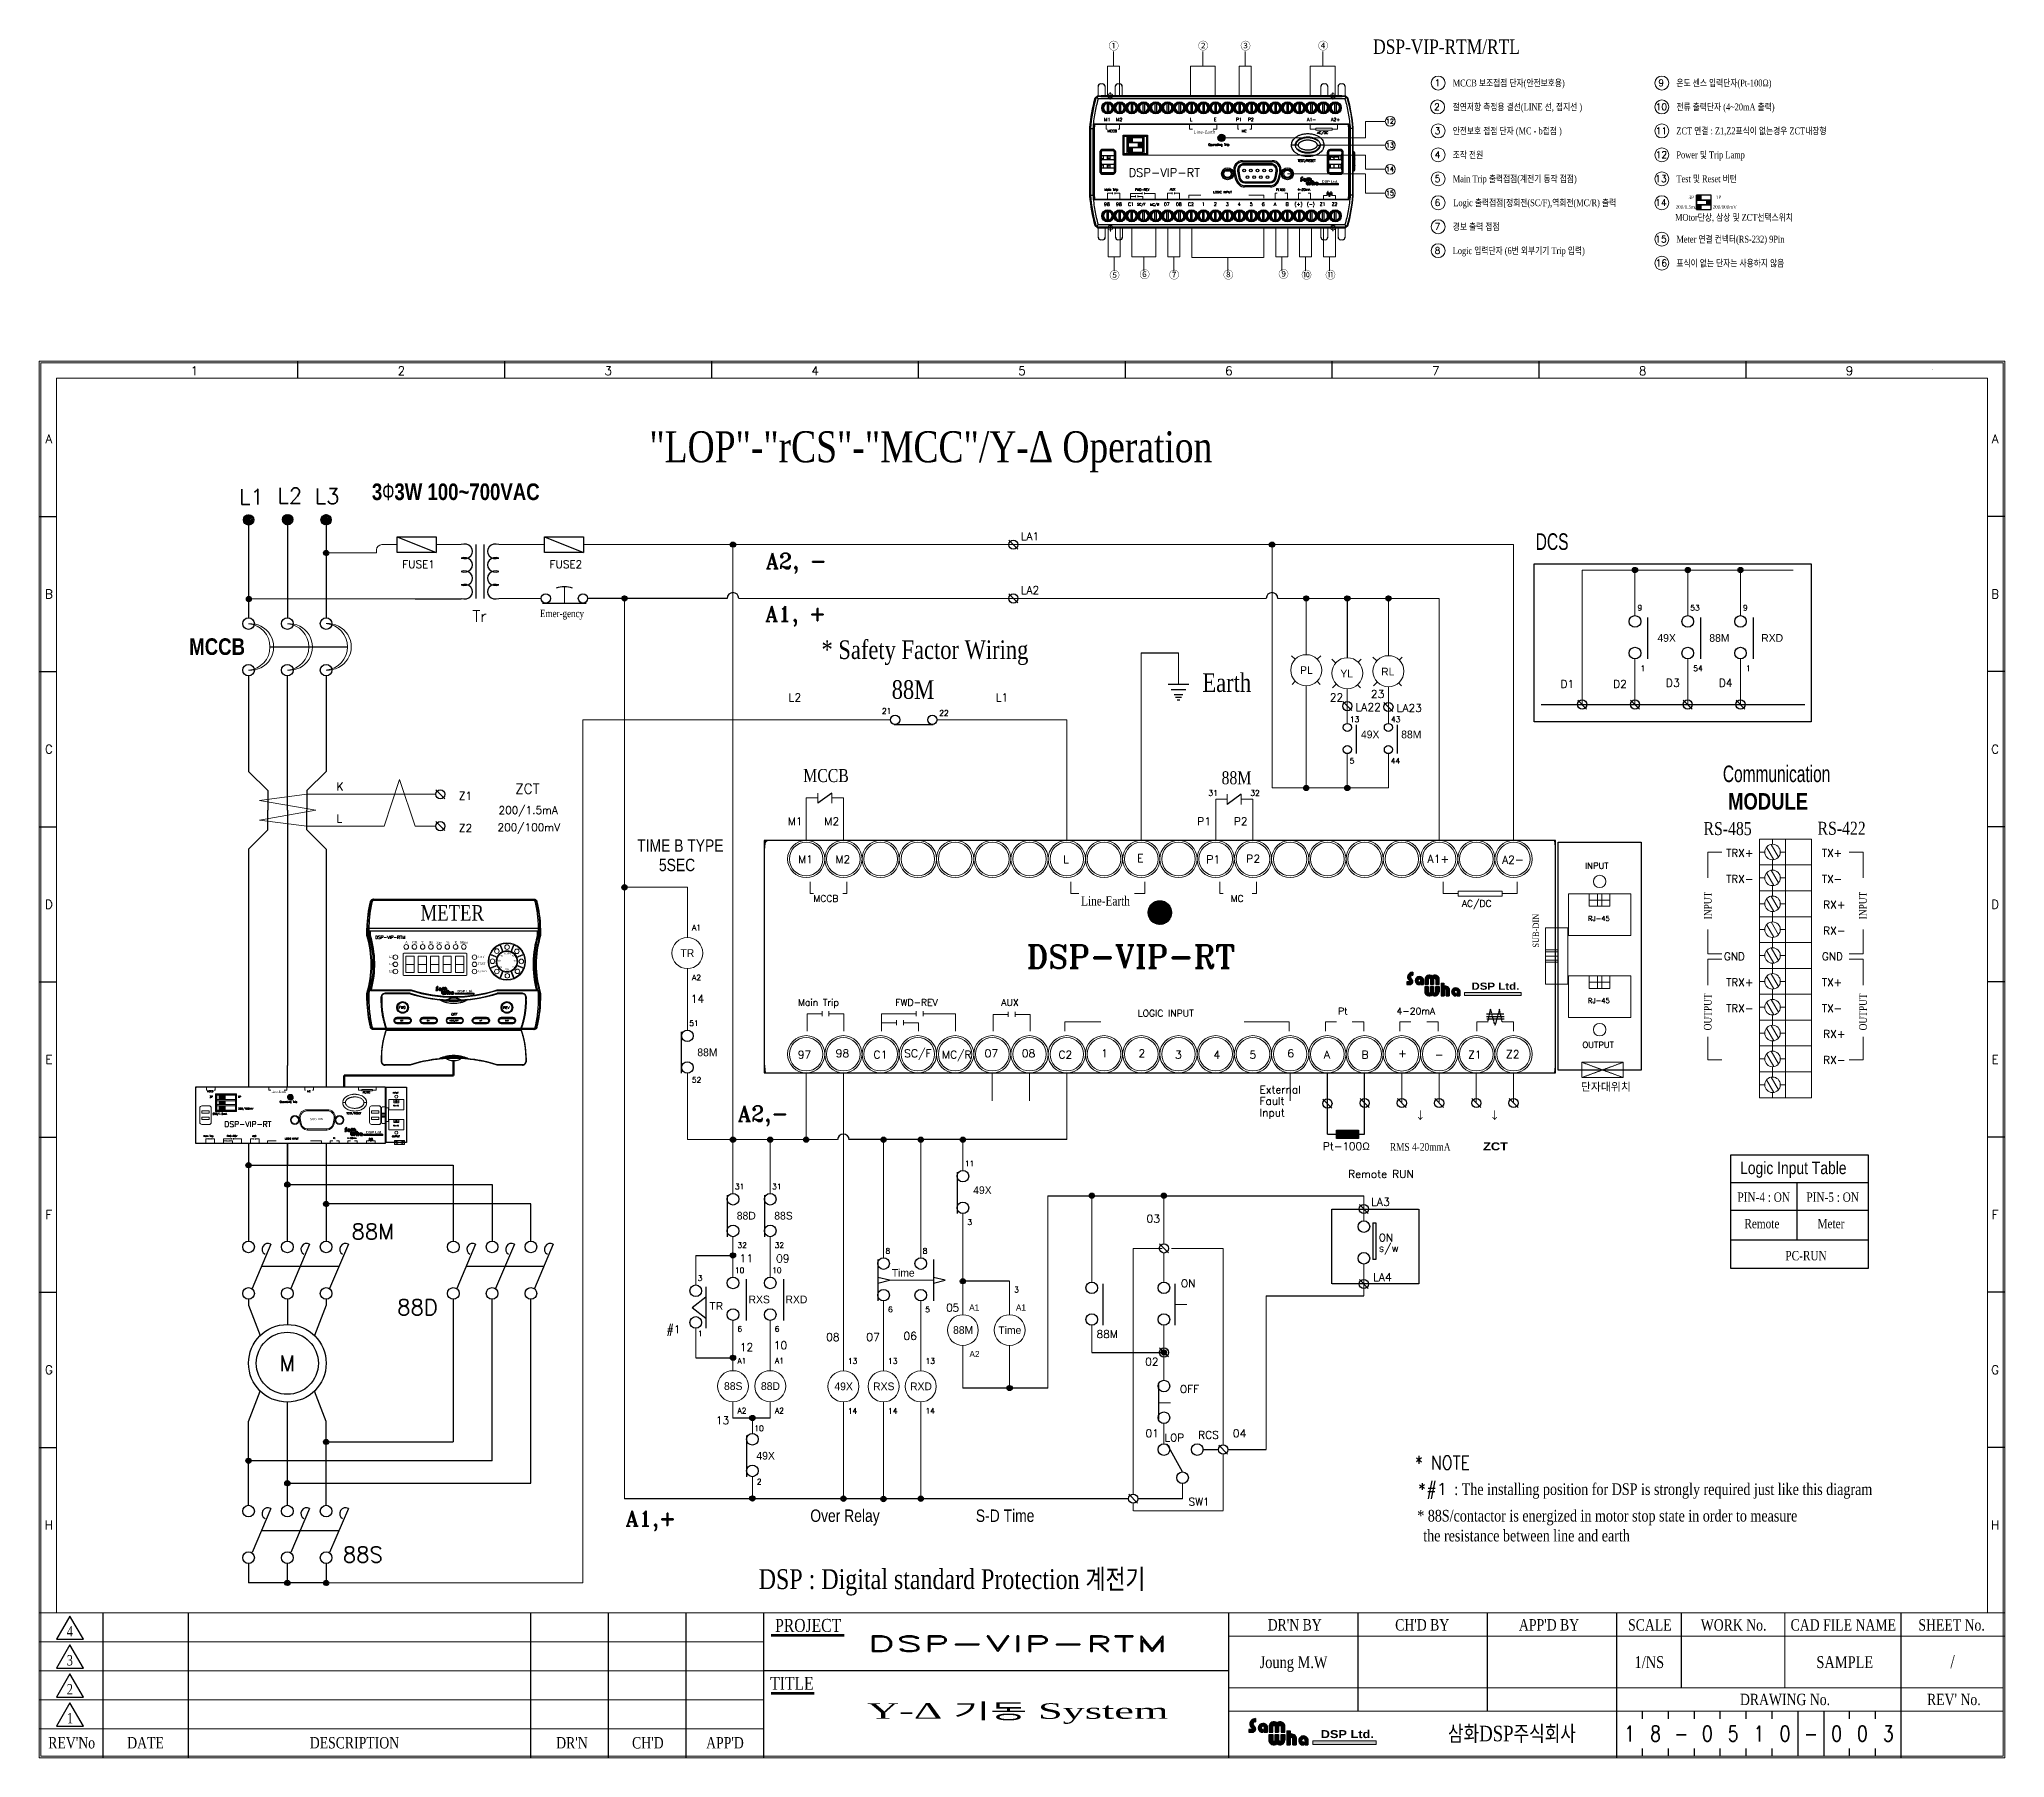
# Model space of a CAD drawing. Header units: millimetres. Extents: x 107 to 2900, y 85 to 3996.
# Drawn here: x 924 to 1745, y 2640 to 3357 of the extents above; entities that cross this region are included whole.
import ezdxf
from ezdxf.enums import TextEntityAlignment as Align
from ezdxf.lldxf.tags import DXFTag

# ---------------------------------------------------------------- set-up
doc = ezdxf.new("R2010")
doc.units = ezdxf.units.MM
doc.linetypes.add('DASHED2', pattern=[0.375, 0.25, -0.125])
for name, color, linetype in [('1', 1, 'CENTER'), ('10', 1, 'Continuous'), ('2', 7, 'Continuous'), ('20', 2, 'Continuous'), ('30', 3, 'Continuous'), ('40', 4, 'Continuous'), ('70', 7, 'Continuous'), ('ASHADE', 7, 'Continuous'), ('DEFAULT_2', 8, 'HIDDEN')]:
    doc.layers.add(name, color=color, linetype=linetype)
doc.styles.add('ROMANC', font='ROMANC.SHX', dxfattribs={"width": 0.85})
doc.styles.add('ROMANS', font='ROMANS.shx', dxfattribs={"width": 0.7})
doc.styles.add('SD', font='ROMAND.shx', dxfattribs={"width": 0.8})
doc.styles.add('SIMPLEX', font='SIMPLEX')
doc.styles.add('SS', font='batang.ttc', dxfattribs={"width": 0.8})
doc.styles.get("Standard").update_dxf_attribs({"font": 'BareunDotumPro1.ttf'})
doc.styles.add('STYLE2', font='romant.shx')
doc.styles.add('굴림체', font='arial.ttf')
tags = doc.linetypes.add('ACAD_ISO03W100', pattern=[30, 12, -18]).pattern_tags.tags
tags[6:7] = [DXFTag(74, 4), DXFTag(75, 0), DXFTag(340, '0'), DXFTag(46, 1.0), DXFTag(50, 0.0), DXFTag(44, 0.0), DXFTag(45, 0.0)]
tags[4:5] = [DXFTag(74, 4), DXFTag(75, 0), DXFTag(340, '0'), DXFTag(46, 1.0), DXFTag(50, 0.0), DXFTag(44, 0.0), DXFTag(45, 0.0)]
tags = doc.linetypes.add('CENTER', pattern=[2, 1.25, -0.25, 0.25, -0.25]).pattern_tags.tags
tags[10:11] = [DXFTag(74, 4), DXFTag(75, 0), DXFTag(340, '0'), DXFTag(46, 1.0), DXFTag(50, 0.0), DXFTag(44, 0.0), DXFTag(45, 0.0)]
tags[8:9] = [DXFTag(74, 4), DXFTag(75, 0), DXFTag(340, '0'), DXFTag(46, 1.0), DXFTag(50, 0.0), DXFTag(44, 0.0), DXFTag(45, 0.0)]
tags[6:7] = [DXFTag(74, 4), DXFTag(75, 0), DXFTag(340, '0'), DXFTag(46, 1.0), DXFTag(50, 0.0), DXFTag(44, 0.0), DXFTag(45, 0.0)]
tags[4:5] = [DXFTag(74, 4), DXFTag(75, 0), DXFTag(340, '0'), DXFTag(46, 1.0), DXFTag(50, 0.0), DXFTag(44, 0.0), DXFTag(45, 0.0)]
tags = doc.linetypes.add('HIDDEN', pattern=[0.375, 0.25, -0.125]).pattern_tags.tags
tags[6:7] = [DXFTag(74, 4), DXFTag(75, 0), DXFTag(340, '0'), DXFTag(46, 1.0), DXFTag(50, 0.0), DXFTag(44, 0.0), DXFTag(45, 0.0)]
tags[4:5] = [DXFTag(74, 4), DXFTag(75, 0), DXFTag(340, '0'), DXFTag(46, 1.0), DXFTag(50, 0.0), DXFTag(44, 0.0), DXFTag(45, 0.0)]

msp = doc.modelspace()

# ---------------------------------------------------------------- texts
at = {"color": 0, "width": 0.8}
for s, height, style, p in [('"LOP"-"rCS"-"MCC"/Y-Δ Operation', 12.96, 'SS', (1178.857, 3180.613)), ('88M', 7.7737, 'SS', (1280.017, 3081.844)), ('Earth', 7.7737, 'SS', (1409.757, 3084.736)), ('MCCB', 5.4416, 'SS', (1243.097, 3047.095)), ('88M', 5.4416, 'SS', (1417.75, 3046.164)), ('RS-485', 5.4416, 'SS', (1618.979, 3024.948)), ('RS-422', 5.4416, 'SS', (1666.579, 3025.082)), ('TIME B TYPE', 5.18249, '굴림체', (1173.777, 3018)), ('5SEC', 5.1825, '굴림체', (1182.844, 3009.893)), ('Line-Earth', 3.8869, 'SS', (1359.126, 2995.549)), ('A', 1.088, 'SS', (1076.831, 2979.62)), ('GR', 1.0883, 'SS', (1079.848, 2979.62)), ('℃', 1.088, 'SS', (1083.344, 2979.62)), ('㏁', 1.088, 'SS', (1087.079, 2979.62)), ('Sec', 1.0883, 'SS', (1090, 2979.546)), ('%', 1.088, 'SS', (1094.018, 2979.62)), ('K', 1.088, 'SS', (1097.452, 2979.62)), ('Main', 1.0883, 'SS', (1099.875, 2979.62)), ('L1', 0.9069, 'SS', (1070.223, 2973.701)), ('L2', 0.9069, 'SS', (1070.223, 2970.696)), ('TEST', 0.9069, 'SS', (1107.258, 2970.736)), ('Local', 0.9069, 'SS', (1107.258, 2973.741)), ('90', 0.9069, 'SS', (1115.447, 2972.101)), ('95', 0.7255, 'SS', (1116.547, 2974.14)), ('100%', 0.9069, 'SS', (1118.061, 2975.145)), ('65', 0.7255, 'SS', (1121.512, 2974.14)), ('70', 0.9069, 'SS', (1122.109, 2971.919)), ('L3', 0.9069, 'SS', (1070.223, 2967.691)), ('Comm.', 0.9069, 'SS', (1107.258, 2967.731)), ('85', 0.7255, 'SS', (1116.323, 2969.495)), ('80', 0.9069, 'SS', (1118.732, 2968.402)), ('75', 0.7255, 'SS', (1121.467, 2969.629)), ('Line-Earth', 0.9328, 'SS', (1021.075, 2917.311)), ('SUB-DIN', 0.9328, 'SS', (1037.217, 2905.94)), ('RMS 4-20mmA', 3.23906, 'SS', (1488.013, 2893.148)), ('Logic Input Table', 5.18249, '굴림체', (1634.244, 2883.401)), ('PIN-4 : ON', 3.8869, 'SS', (1633.143, 2871.86)), ('PIN-5 : ON', 3.8869, 'SS', (1661.937, 2871.86)), ('Remote', 3.8869, 'SS', (1636.033, 2860.796)), ('Meter', 3.8869, 'SS', (1666.565, 2860.796)), ('PC-RUN', 3.8869, 'SS', (1653.143, 2847.42)), (': The installing position for DSP is strongly required just like this diagram', 4.86, 'SS', (1514.904, 2749.441)), ('Over Relay', 5.1825, '굴림체', (1246.037, 2738.208)), ('S-D Time', 5.1825, '굴림체', (1315.152, 2738.208)), (' * 88S/contactor is energized in motor stop state in order to measure', 4.86, 'SS', (1497.975, 2738.363)), ('    the resistance between line and earth', 4.86, 'SS', (1496.085, 2730.065)), ('삼화DSP주식회사', 6.4781, 'SS', (1512.281, 2646.609))]:
    msp.add_text(s, height=height, dxfattribs=dict(at, style=style)).set_placement(p)
at = {"color": 0}
for s, height, style, p in [('L1', 6.4781, 'SIMPLEX', (1007.549, 3162.946)), ('L2', 6.4781, 'SIMPLEX', (1023.564, 3163.418)), ('L3', 6.4781, 'SIMPLEX', (1039.245, 3163.222)), ('FUSE1', 3.2101, 'STYLE2', (1075.693, 3136.438)), ('FUSE2', 3.2101, 'STYLE2', (1137.204, 3136.438)), ('A2, -', 6.4201, 'STYLE2', (1227.459, 3136.191)), ('Tr ', 4.8151, 'STYLE2', (1104.968, 3113.972)), ('A1, +', 6.4201, 'STYLE2', (1227.176, 3114.117)), ('9', 2.306, 'STYLE2', (1591.414, 3118.69)), ('53', 2.3056, 'STYLE2', (1613.44, 3118.69)), ('9', 2.306, 'STYLE2', (1635.466, 3118.69)), ('1', 2.306, 'STYLE2', (1592.67, 3093.419)), ('54', 2.3056, 'STYLE2', (1614.697, 3093.419)), ('1', 2.306, 'STYLE2', (1636.723, 3093.419)), ('21', 2.3056, 'STYLE2', (1275.953, 3075.64)), ('22', 2.3056, 'STYLE2', (1299.865, 3074.796)), ('13', 2.3056, 'STYLE2', (1471.311, 3072.125)), ('43', 2.3056, 'STYLE2', (1488.471, 3072.125)), ('5', 2.306, 'STYLE2', (1471.221, 3054.82)), ('44', 2.3056, 'STYLE2', (1488.38, 3054.82)), ('K', 3.294, 'STYLE2', (1048.171, 3043.64)), ('ZCT', 4.1731, 'STYLE2', (1122.786, 3042.229)), ('Z1', 3.2937, 'STYLE2', (1099.253, 3039.712)), ('200/1.5mA', 3.2101, 'STYLE2', (1115.873, 3033.76)), ('31', 2.3056, 'STYLE2', (1412.231, 3041.385)), ('32', 2.3056, 'STYLE2', (1429.749, 3041.385)), ('L', 3.294, 'STYLE2', (1048.171, 3030.218)), ('Z2', 3.2937, 'STYLE2', (1099.253, 3026.29)), ('200/100mV', 3.2101, 'STYLE2', (1115.445, 3026.576)), ('M1', 3.2937, 'STYLE2', (1236.59, 3029.078)), ('M2', 3.2937, 'STYLE2', (1251.86, 3029.048)), ('P1', 3.2937, 'STYLE2', (1407.575, 3029.079)), ('P2', 3.2937, 'STYLE2', (1422.845, 3029.049)), ('M1', 3.2937, 'STYLE2', (1240.964, 3013.207)), ('M2', 3.2937, 'STYLE2', (1256.509, 3013.207)), ('L', 3.294, 'STYLE2', (1351.614, 3013.207)), ('E', 3.294, 'STYLE2', (1382.53, 3013.649)), ('P1', 3.2937, 'STYLE2', (1411.37, 3013.156)), ('P2', 3.2937, 'STYLE2', (1428.05, 3013.471)), ('A1+', 3.2937, 'STYLE2', (1503.758, 3013.393)), ('A2-', 3.2937, 'STYLE2', (1534.853, 3013.012)), ('INPUT', 2.5729, 'STYLE2', (1569.501, 3010.866)), ('TRX+', 3.2101, 'STYLE2', (1628.388, 3015.866)), ('TX+', 3.2101, 'STYLE2', (1668.345, 3015.866)), ('TRX-', 3.2101, 'STYLE2', (1628.388, 3005.07)), ('TX-', 3.2101, 'STYLE2', (1668.345, 3005.07)), ('MCCB', 2.8141, 'STYLE2', (1247.292, 2997.079)), ('MC', 2.8141, 'STYLE2', (1421.51, 2997.079)), ('AC/DC', 2.8141, 'STYLE2', (1518.067, 2994.977)), ('RX+', 3.2101, 'STYLE2', (1668.987, 2994.294)), ('A1', 2.3056, 'STYLE2', (1196.678, 2985.171)), ('RJ-45', 2.0583, 'STYLE2', (1570.718, 2989.102)), ('DSP-VIP-RTM', 1.32765, 'STYLE2', (1064.362, 2981.623)), ('DSP-VIP-RT', 9.6767, 'STYLE2', (1336.307, 2969.354)), ('RX-', 3.2101, 'STYLE2', (1668.987, 2983.497)), ('GND', 3.2101, 'STYLE2', (1627.441, 2972.7)), ('GND', 3.2101, 'STYLE2', (1668.375, 2972.7)), ('A2', 2.3056, 'STYLE2', (1196.678, 2964.34)), ('TRX+', 3.2101, 'STYLE2', (1628.388, 2961.882)), ('TX+', 3.2101, 'STYLE2', (1668.345, 2961.882)), ('Main Trip', 2.8141, 'STYLE2', (1240.884, 2953.691)), ('FWD-REV', 2.8141, 'STYLE2', (1281.56, 2953.691)), ('AUX', 2.8141, 'STYLE2', (1325.797, 2953.644)), ('RJ-45', 2.0583, 'STYLE2', (1570.718, 2954.838)), ('TRX-', 3.2101, 'STYLE2', (1628.388, 2951.085)), ('TX-', 3.2101, 'STYLE2', (1668.345, 2951.085)), ('FWD', 1.0516, 'STYLE2', (1074.258, 2952.451)), ('SET', 0.5258, 'STYLE2', (1074.869, 2947.231)), ('DN', 0.5258, 'STYLE2', (1086.014, 2947.231)), ('MODE/OFF', 0.5258, 'STYLE2', (1095.474, 2947.231)), ('OFF', 1.0516, 'STYLE2', (1096.131, 2949.609)), ('UP', 0.5258, 'STYLE2', (1107.979, 2947.231)), ('REV', 1.0516, 'STYLE2', (1117.827, 2952.36)), ('CLR', 0.5258, 'STYLE2', (1118.725, 2947.231)), ('51', 2.3056, 'STYLE2', (1195.52, 2945.281)), ('LOGIC INPUT', 2.81408, 'STYLE2', (1382.745, 2949.156)), ('Pt', 2.8141, 'STYLE2', (1466.418, 2950.072)), ('4-20mA', 2.8141, 'STYLE2', (1490.784, 2950.072)), ('OUTPUT', 2.5729, 'STYLE2', (1568.41, 2936.094)), ('RX+', 3.2101, 'STYLE2', (1668.987, 2940.309)), ('97', 3.2937, 'STYLE2', (1240.816, 2931.638)), ('98', 3.2937, 'STYLE2', (1256.621, 2932.186)), ('C1', 3.2937, 'STYLE2', (1272.458, 2931.638)), ('SC/F', 3.2937, 'STYLE2', (1285.237, 2932.186)), ('MC/R', 3.2937, 'STYLE2', (1300.988, 2931.638)), ('07', 3.2937, 'STYLE2', (1318.811, 2932.186)), ('08', 3.2937, 'STYLE2', (1334.354, 2932.186)), ('C2', 3.2937, 'STYLE2', (1349.646, 2931.638)), ('1', 3.294, 'STYLE2', (1367.459, 2932.186)), ('2', 3.294, 'STYLE2', (1383.003, 2932.186)), ('3', 3.294, 'STYLE2', (1398.293, 2931.638)), ('4', 3.294, 'STYLE2', (1414.402, 2931.578)), ('5', 3.294, 'STYLE2', (1429.388, 2931.638)), ('6', 3.294, 'STYLE2', (1445.193, 2932.186)), ('A', 3.294, 'STYLE2', (1460.483, 2931.638)), ('B', 3.294, 'STYLE2', (1476.151, 2931.638)), ('+', 3.294, 'STYLE2', (1491.471, 2932.186)), ('-', 3.294, 'STYLE2', (1506.761, 2931.638)), ('Z1', 3.2937, 'STYLE2', (1520.671, 2931.638)), ('Z2', 3.2937, 'STYLE2', (1536.475, 2931.805)), ('RX-', 3.2101, 'STYLE2', (1668.987, 2929.512)), ('52', 2.3056, 'STYLE2', (1196.58, 2921.608)), ('MCCB', 0.6754, 'STYLE2', (994.235, 2917.678)), ('3P', 0.7704, 'STYLE2', (995.228, 2915.295)), ('1P', 0.7704, 'STYLE2', (1006.966, 2915.295)), ('Operating Trip', 0.77041, 'STYLE2', (1024.525, 2913.225)), ('MC', 0.6754, 'STYLE2', (1036.047, 2917.678)), ('AC/DC', 0.6754, 'STYLE2', (1059.221, 2917.174)), ('INPUT', 0.626, 'STYLE2', (1071.711, 2917.039)), ('200/1.5mA', 0.7704, 'STYLE2', (996.51, 2908.199)), ('DSP-VIP-RT', 2.3224, 'STYLE2', (1001.378, 2903.11)), ('200/100mV', 0.7704, 'STYLE2', (1007.164, 2910.367)), ('TEST/RESET', 0.7704, 'STYLE2', (1052.351, 2908.394)), ('RJ-45', 0.5008, 'STYLE2', (1072.007, 2911.744)), ('A2,-', 6.4201, 'STYLE2', (1215.833, 2905.439)), ('Main Trip', 0.6754, 'STYLE2', (992.697, 2898.943)), ('FWD-REV', 0.6754, 'STYLE2', (1002.459, 2898.943)), ('AUX', 0.6754, 'STYLE2', (1013.076, 2898.932)), ('LOGIC INPUT', 0.67538, 'STYLE2', (1026.744, 2897.855)), ('Pt', 0.6754, 'STYLE2', (1046.825, 2898.074)), ('4-20mA', 0.6754, 'STYLE2', (1052.673, 2898.074)), ('OUTPUT', 0.626, 'STYLE2', (1071.445, 2898.848)), ('RJ-45', 0.5008, 'STYLE2', (1072.007, 2903.408)), ('Pt-100Ω', 3.2101, 'STYLE2', (1460.08, 2893.429)), ('11', 2.3056, 'STYLE2', (1310.555, 2886.688)), ('31', 2.3056, 'STYLE2', (1214.563, 2877.075)), ('31', 2.3056, 'STYLE2', (1230.108, 2877.075)), ('3', 2.306, 'STYLE2', (1311.614, 2862.202)), ('ON', 3.2101, 'STYLE2', (1483.356, 2855.322)), ('32', 2.3056, 'STYLE2', (1215.623, 2852.589)), ('32', 2.3056, 'STYLE2', (1231.167, 2852.589)), ('8', 2.306, 'STYLE2', (1277.43, 2850.223)), ('8', 2.306, 'STYLE2', (1292.974, 2850.223)), ('s/w', 3.2101, 'STYLE2', (1483.356, 2850.895)), ('10', 2.3056, 'STYLE2', (1214.563, 2842.11)), ('10', 2.3056, 'STYLE2', (1230.108, 2842.11)), ('ON', 3.2101, 'STYLE2', (1400.757, 2836.168)), ('3', 2.306, 'STYLE2', (1331.125, 2833.998)), ('6', 2.306, 'STYLE2', (1278.49, 2825.737)), ('5', 2.306, 'STYLE2', (1294.034, 2825.737)), ('6', 2.306, 'STYLE2', (1215.623, 2817.624)), ('6', 2.306, 'STYLE2', (1231.167, 2817.624)), ('88M', 3.2101, 'STYLE2', (1365.562, 2814.999)), ('A1', 2.3056, 'STYLE2', (1215.623, 2804.3)), ('A1', 2.3056, 'STYLE2', (1231.265, 2804.339)), ('13', 2.3056, 'STYLE2', (1261.72, 2804.196)), ('13', 2.3056, 'STYLE2', (1278.49, 2804.196)), ('13', 2.3056, 'STYLE2', (1294.131, 2804.235)), ('OFF', 3.2101, 'STYLE2', (1400.371, 2792.041)), ('A2', 2.3056, 'STYLE2', (1215.623, 2783.469)), ('A2', 2.3056, 'STYLE2', (1231.265, 2783.508)), ('14', 2.3056, 'STYLE2', (1261.72, 2783.365)), ('14', 2.3056, 'STYLE2', (1278.49, 2783.365)), ('14', 2.3056, 'STYLE2', (1294.131, 2783.404)), ('10', 2.3056, 'STYLE2', (1222.651, 2776.124)), ('LOP', 3.2101, 'STYLE2', (1393.902, 2771.789)), ('RCS', 3.2101, 'STYLE2', (1408.037, 2772.939)), ('2', 2.306, 'STYLE2', (1223.711, 2753.862)), ('A1,+', 6.4201, 'STYLE2', (1168.937, 2736.385))]:
    msp.add_text(s, height=height, dxfattribs=dict(at, style=style)).set_placement(p)
at = {"color": 3, "style": 'STYLE2'}
for s, height, p in [('LA1', 3.2937, (1333.89, 3148.049)), ('LA2', 3.2937, (1333.89, 3125.575)), ('23', 3.2937, (1480.074, 3082.211)), ('D1', 3.2937, (1559.193, 3086.398)), ('D2', 3.2937, (1581.231, 3086.398)), ('D3', 3.2937, (1603.257, 3086.87)), ('D4', 3.2937, (1625.283, 3086.87)), ('L2', 3.2937, (1236.97, 3080.801)), ('L1', 3.2937, (1323.484, 3080.801)), ('22', 3.2937, (1462.915, 3080.801)), ('LA22', 3.2937, (1473.663, 3076.747)), ('LA23', 3.2937, (1490.823, 3076.392)), ('14', 3.2937, (1196.146, 2954.966)), ('Remote RUN', 3.2101, (1470.603, 2881.836)), ('LA3', 3.2937, (1480.2, 2870.16)), ('03', 3.2937, (1386.421, 2863.153)), ('11', 3.2937, (1216.503, 2846.613)), ('09', 3.2937, (1231.712, 2846.523)), ('LA4', 3.2937, (1481.027, 2838.739)), ('05', 3.1903, (1302.739, 2826.057)), ('08', 3.2937, (1252.635, 2813.736)), ('07', 3.2937, (1269.405, 2813.736)), ('06', 3.2937, (1284.949, 2814.208)), ('12', 3.2937, (1216.594, 2809.518)), ('10', 3.2937, (1230.733, 2810.314)), ('02', 3.2937, (1385.787, 2803.478)), ('13', 3.2937, (1206.539, 2778.944)), ('01', 3.2937, (1385.992, 2773.516)), ('04', 3.2937, (1422.467, 2773.516))]:
    msp.add_text(s, height=height, dxfattribs=at).set_placement(p)
at = {"color": 1, "style": 'SS', "width": 0.8}
for s, height, p in [('Emer-gency', 3.1095, (1133.224, 3115.954)), ('* Safety Factor Wiring', 7.776, (1250.719, 3098.488))]:
    msp.add_text(s, height=height, dxfattribs=at).set_placement(p)
at = {"color": 0, "linetype": 'Continuous'}
for s, height, p in [('49X', 3.2391, (1603.57, 3107.275)), ('88M', 3.2391, (1625.597, 3107.275)), ('RXD', 3.2391, (1647.623, 3107.275)), ('PL', 3.2391, (1453.184, 3093.848)), ('YL', 3.2391, (1469.986, 3092.385)), ('RL', 3.2391, (1487.145, 3093.225)), ('49X', 3.2391, (1479.792, 3066.992)), ('88M', 3.2391, (1496.951, 3066.992)), ('88M', 3.2391, (1203.081, 2934.259)), ('49X', 3.2191, (1317.902, 2876.717)), ('88D', 3.2391, (1219.31, 2866.052)), ('88S', 3.2391, (1234.843, 2866.052)), ('Time', 3.201, (1284.85, 2842.253)), ('RXS', 3.2391, (1224.708, 2831.088)), ('RXD', 3.2391, (1240.242, 2831.088)), ('A1', 2.5753, (1314.484, 2827.726)), ('A1', 2.5753, (1333.995, 2827.726)), ('88M', 3.2191, (1309.844, 2818.321)), ('Time', 3.2191, (1329.354, 2818.321)), ('A2', 2.5753, (1314.586, 2808.327)), ('88S', 3.2391, (1213.854, 2794.91)), ('88D', 3.2391, (1229.398, 2794.91)), ('49X', 3.2391, (1259.95, 2794.806)), ('RXS', 3.2391, (1276.72, 2794.806)), ('RXD', 3.2391, (1292.264, 2794.806)), ('49X', 3.2391, (1227.387, 2765.843))]:
    msp.add_text(s, height=height, dxfattribs=at).set_placement(p, align=Align.MIDDLE)
at = {"color": 3, "style": 'SS', "width": 0.8}
msp.add_text(' METER ', height=6.4781, dxfattribs=at).set_placement((1081.315, 2989.262))
at = {"color": 0, "style": 'SS', "width": 0.8}
for s, height, p in [('INPUT', 3.2391, (1622.336, 2989.798)), ('INPUT', 3.2391, (1687.116, 2989.798)), ('SUB-DIN', 2.5961, (1550.252, 2977.963)), ('OUTPUT', 3.2391, (1622.336, 2943.428)), ('OUTPUT', 3.2391, (1687.189, 2943.428))]:
    msp.add_text(s, height=height, rotation=90, dxfattribs=at).set_placement(p)
at = {"color": 6, "linetype": 'Continuous'}
for p in [(1194.713, 2975.702), (1206.79, 2828.399)]:
    msp.add_text('TR', height=3.2391, dxfattribs=at).set_placement(p, align=Align.MIDDLE)
at = {"color": 1, "style": 'STYLE2'}
for s, p in [('External', (1433.607, 2917.119)), ('Fault', (1433.607, 2912.361)), ('Input', (1433.607, 2907.496)), ('SW1', (1403.94, 2744.992))]:
    msp.add_text(s, height=3.2101, dxfattribs=at).set_placement(p)
at = {"color": 0, "linetype": 'Continuous', "style": 'SIMPLEX'}
for s, p in [(' 88M', (1050.075, 2856.225)), (' 88D', (1069.181, 2824.569)), (' 88S', (1046.412, 2721.305))]:
    msp.add_text(s, height=6.4781, dxfattribs=at).set_placement(p)
at = {"color": 6, "style": 'STYLE2'}
for s, height, p in [('3', 2.306, (1199.019, 2838.835)), ('#1', 3.2937, (1186.055, 2816.952)), ('1', 2.306, (1199.158, 2815.73)), ('*#1', 4.9406, (1499.786, 2749.495))]:
    msp.add_text(s, height=height, dxfattribs=at).set_placement(p)
at = {"color": 0, "linetype": 'Continuous', "style": 'SIMPLEX'}
msp.add_text('M', height=6.478, dxfattribs=at).set_placement((1027.699, 2804.432), align=Align.MIDDLE)
at = {"color": 7, "style": 'ROMANC', "width": 0.85}
msp.add_text('* NOTE', height=5.6712, dxfattribs=at).set_placement((1498.504, 2760.056))
at = {"color": 7, "linetype": 'ByBlock', "lineweight": 0, "style": 'SS', "width": 0.8}
msp.add_text('DSP : Digital standard Protection 계전기', height=8.28113, dxfattribs=at).set_placement((1224.494, 2710.178))
at = {"color": 7, "linetype": 'Continuous', "style": 'SD', "width": 1.881814}
msp.add_text('DSP-VIP-RTM', height=6.48, dxfattribs=at).set_placement((1269.712, 2684.097), (1395.556, 2684.097), align=Align.FIT)
at = {"color": 0, "style": 'SS', "width": 1.755113}
msp.add_text('Y-Δ 기동 System', height=6.47811, dxfattribs=at).set_placement((1269.757, 2655.999), (1395.564, 2655.999), align=Align.FIT)
at = {"color": 0, "style": 'SD', "width": 0.8}
for s, p in [('1', (1588.152, 2649.803)), ('8', (1598.949, 2649.803)), ('0', (1620.543, 2649.803)), ('5', (1631.34, 2649.803)), ('1', (1642.136, 2649.803)), ('0', (1652.965, 2649.803)), ('0', (1674.527, 2649.803)), ('0', (1685.324, 2649.803)), ('3', (1696.121, 2649.803)), ('-', (1609.746, 2649.803)), ('-', (1663.876, 2649.803))]:
    msp.add_text(s, height=6.478, dxfattribs=at).set_placement(p, align=Align.MIDDLE)
at = {"layer": '30', "color": 0, "style": 'SIMPLEX'}
for s, p in [('1', (988.927, 3218.806)), ('2', (1075.302, 3218.806)), ('3', (1161.677, 3218.806)), ('4', (1248.051, 3218.806)), ('5', (1334.426, 3218.806)), ('6', (1420.801, 3218.806)), ('7', (1507.176, 3218.806)), ('8', (1593.551, 3218.806)), ('9', (1679.925, 3218.806)), ('A', (928.141, 3190.401)), ('A', (1740.712, 3190.401)), ('B', (928.141, 3125.62)), ('B', (1740.712, 3125.62)), ('C', (928.141, 3060.839)), ('C', (1740.712, 3060.839)), ('D', (928.141, 2996.058)), ('D', (1740.712, 2996.058)), ('E', (928.141, 2931.277)), ('E', (1740.712, 2931.277)), ('F', (928.141, 2866.496)), ('F', (1740.712, 2866.496)), ('G', (928.141, 2801.715)), ('G', (1740.712, 2801.715)), ('H', (928.141, 2736.934)), ('H', (1740.712, 2736.934))]:
    msp.add_text(s, height=3.671, dxfattribs=at).set_placement(p, align=Align.MIDDLE)
at = {"layer": '40', "color": 0, "style": 'SS', "width": 0.8}
for s, height, p in [('4', 4.319, (936.909, 2690.367)), ("DR'N BY", 4.7506, (1448.278, 2692.849)), ("CH'D BY", 4.7506, (1501.518, 2692.849)), ("APP'D BY", 4.7506, (1554.475, 2692.849)), ('SCALE', 4.7506, (1596.56, 2692.818)), ('WORK No.', 4.7506, (1631.534, 2692.818)), ('CAD FILE NAME', 4.75061, (1677.317, 2692.818)), ('SHEET No.', 4.7506, (1722.529, 2692.818)), ('3', 4.319, (936.909, 2678.275)), ('Joung M.W', 4.9666, (1447.811, 2677.18)), ('1/NS', 4.9666, (1596.341, 2677.18)), ('SAMPLE', 4.9666, (1677.947, 2677.18)), ('/', 5.398, (1722.955, 2677.18)), ('2', 4.319, (936.909, 2666.182)), ('DRAWING No.', 4.75061, (1652.991, 2661.71)), ("REV' No.", 4.7506, (1723.483, 2661.71)), ('1', 4.319, (936.909, 2654.09)), ("REV'No", 4.7506, (937.662, 2643.629)), ('DATE', 4.7506, (968.493, 2643.629)), ('DESCRIPTION', 4.75061, (1055.723, 2643.629)), ("DR'N", 4.7506, (1146.516, 2643.616)), ("CH'D", 4.7506, (1178.212, 2643.616)), ("APP'D", 4.7506, (1210.405, 2643.616))]:
    msp.add_text(s, height=height, dxfattribs=at).set_placement(p, align=Align.CENTER)
at = {"layer": '70', "color": 0, "style": 'SS', "width": 0.8}
for s, p in [('PROJECT', (1245.131, 2692.296)), ('TITLE', (1238.36, 2668.111))]:
    msp.add_text(s, height=5.3984, dxfattribs=at).set_placement(p, align=Align.CENTER)
at = {"layer": '70', "lineweight": 13, "attachment_point": 1}
for s, insert, char_height, width, style in [('{\\fArial Black|b0|i0|c0|p34;3\\fGulim|b0|i0|c129|p34;Φ\\fArial Black|b0|i0|c0|p34;3W 100~700VAC}', (1063.006, 3171.769), 6.93822, 80.814, 'ROMANS'), ('{\\fMoeumT R|b0|i0|c129|p18;DCS}', (1548.893, 3150.955), 6.93822, 59.8368, 'ROMANS'), ('{\\fArial Black|b0|i0|c0|p34;MCCB}', (986.736, 3107.117), 6.93822, 30.93787, 'ROMANS'), ('{\\fMoeumT R|b0|i0|c129|p18;Communication\\P\\fArial Black|b0|i0|c0|p34; MODULE}', (1627.052, 3053.989), 6.89687, 59.48016, 'ROMANS'), ('{\\fMoeumT R|b0|i0|c129|p18;단자대위치}', (1567.747, 2921.525), 3.33035, 23.87571, '굴림체'), ('{\\fGulimChe|b0|i0|c129|p34;↓}', (1498.55, 2909.621), 3.33035, 48.105, '굴림체'), ('{\\fGulimChe|b0|i0|c129|p34;↓}', (1529.635, 2909.621), 3.33035, 48.105, '굴림체'), ('{\\fArial Black|b0|i0|c0|p34;ZCT}', (1526.937, 2896.661), 3.33035, 48.105, '굴림체')]:
    msp.add_mtext(s, dxfattribs=dict(at, insert=insert, char_height=char_height, width=width, style=style))

# ---------------------------------------------------------------- blocks, each defined once
blk = doc.blocks.new('viprtm')
at = {"layer": '70', "lineweight": 20}
h = blk.add_hatch(dxfattribs=at)
h.set_pattern_fill('ANSI31', color=3, scale=0.6, style=0)
h.set_pattern_definition([(45, (-1469.893475, 15744.172025), (-0.0530330086, 0.0530330086), [])])
h.paths.add_polyline_path([(1698.84, 922.2, 1), (1696.08, 922.2, 1)])
at = {"color": 1, "linetype": 'DASHED2', "lineweight": 18}
for p, q in [((1649.82, 952.14), (1649.82, 939.97)), ((1652.32, 958.23), (1652.32, 952.14)), ((1654.82, 952.14), (1654.82, 939.97)), ((1684.52, 952.16), (1684.52, 939.97)), ((1689.67, 958.25), (1689.67, 952.16)), ((1694.82, 952.16), (1694.82, 939.97)), ((1704.82, 952.14), (1704.82, 939.97)), ((1707.32, 958.23), (1707.32, 952.14)), ((1709.82, 952.14), (1709.82, 939.97)), ((1734.52, 952.16), (1734.52, 939.97)), ((1739.67, 958.25), (1739.67, 952.16)), ((1744.82, 952.16), (1744.82, 939.97)), ((1757.6, 929.12), (1757.6, 922.22)), ((1757.6, 915.05), (1757.6, 909.12)), ((1757.6, 907.22), (1757.6, 899.12)), ((1650.06, 884.47), (1650.06, 872.61)), ((1655.06, 884.47), (1655.06, 872.61)), ((1660.06, 884.47), (1660.06, 872.61)), ((1670.06, 884.47), (1670.06, 872.61)), ((1675.06, 884.47), (1675.06, 872.61)), ((1680.06, 884.47), (1680.06, 872.61)), ((1685.06, 884.47), (1685.06, 872.32)), ((1715.06, 884.47), (1715.06, 872.32)), ((1720.06, 884.47), (1720.06, 872.61)), ((1725.06, 884.47), (1725.06, 872.61)), ((1730.06, 884.47), (1730.06, 872.61)), ((1735.06, 884.47), (1735.06, 872.61)), ((1740.06, 884.47), (1740.06, 872.61)), ((1745.06, 884.47), (1745.06, 872.61)), ((1652.56, 872.61), (1652.56, 866.53)), ((1665.06, 872.61), (1665.06, 866.53)), ((1677.56, 872.61), (1677.56, 866.53)), ((1700.06, 872.32), (1700.06, 866.24)), ((1722.56, 872.61), (1722.56, 866.53)), ((1732.56, 872.61), (1732.56, 866.53)), ((1742.56, 872.61), (1742.56, 866.53))]:
    blk.add_line(p, q, dxfattribs=at)
at = {"color": 1, "linetype": 'DASHED2', "lineweight": 5}
for p, q in [((1649.82, 952.14), (1654.82, 952.14)), ((1684.52, 952.16), (1694.82, 952.16)), ((1704.82, 952.14), (1709.82, 952.14)), ((1734.52, 952.16), (1744.82, 952.16)), ((1757.6, 929.12), (1765.83, 929.12)), ((1698.95, 922.22), (1757.6, 922.22)), ((1740.22, 919.12), (1757.6, 919.12)), ((1757.6, 919.12), (1765.83, 919.12)), ((1665.03, 915.05), (1757.6, 915.05)), ((1724.95, 907.22), (1757.6, 907.22)), ((1757.6, 909.12), (1765.83, 909.12)), ((1757.6, 899.12), (1765.83, 899.12)), ((1650.06, 872.61), (1655.06, 872.61)), ((1660.06, 872.61), (1670.06, 872.61)), ((1675.06, 872.61), (1680.06, 872.61)), ((1685.06, 872.32), (1715.06, 872.32)), ((1720.06, 872.61), (1725.06, 872.61)), ((1730.06, 872.61), (1735.06, 872.61)), ((1740.06, 872.61), (1745.06, 872.61))]:
    blk.add_line(p, q, dxfattribs=at)
at = {"linetype": 'Continuous'}
for p, q in [((1644.74, 938.99), (1645.7, 939.72)), ((1644.74, 938.99), (1644.94, 938.73)), ((1645.7, 939.72), (1647.2, 939.72)), ((1647, 939.72), (1647.07, 939.56)), ((1647.2, 939.56), (1647.2, 939.97)), ((1747.7, 939.97), (1747.7, 939.56)), ((1747.7, 939.72), (1749.19, 939.72)), ((1747.9, 939.72), (1747.82, 939.56)), ((1749.19, 939.72), (1750.16, 938.99)), ((1750.16, 938.99), (1749.96, 938.73))]:
    blk.add_line(p, q, dxfattribs=at)
at = {"color": 0, "linetype": 'Continuous'}
for p, q in [((1748.99, 939.46), (1645.9, 939.46)), ((1748.99, 938.46), (1645.9, 938.46)), ((1647.07, 939.56), (1747.82, 939.56)), ((1647.2, 939.97), (1747.7, 939.97)), ((1737.99, 939.97), (1738.93, 939.97))]:
    blk.add_line(p, q, dxfattribs=at)
at = {"color": 7, "linetype": 'Continuous'}
for p, q in [((1649.65, 936.55), (1649.65, 933)), ((1650.25, 936.55), (1650.25, 933)), ((1654.65, 936.55), (1654.65, 933)), ((1655.25, 936.55), (1655.25, 933)), ((1659.65, 936.55), (1659.65, 933)), ((1660.25, 936.55), (1660.25, 933)), ((1664.65, 936.55), (1664.65, 933)), ((1665.25, 936.55), (1665.25, 933)), ((1669.65, 936.55), (1669.65, 933)), ((1670.25, 936.55), (1670.25, 933)), ((1674.65, 936.55), (1674.65, 933)), ((1675.25, 936.55), (1675.25, 933)), ((1679.65, 936.55), (1679.65, 933)), ((1680.25, 936.55), (1680.25, 933)), ((1684.65, 936.55), (1684.65, 933)), ((1685.25, 936.55), (1685.25, 933)), ((1689.65, 936.55), (1689.65, 933)), ((1690.25, 936.55), (1690.25, 933)), ((1694.65, 936.55), (1694.65, 933)), ((1695.25, 936.55), (1695.25, 933)), ((1699.65, 936.55), (1699.65, 933)), ((1700.25, 936.55), (1700.25, 933)), ((1704.65, 936.55), (1704.65, 933)), ((1705.25, 936.55), (1705.25, 933)), ((1709.65, 936.55), (1709.65, 933)), ((1710.25, 936.55), (1710.25, 933)), ((1714.65, 936.55), (1714.65, 933)), ((1715.25, 936.55), (1715.25, 933)), ((1719.65, 936.55), (1719.65, 933)), ((1720.25, 936.55), (1720.25, 933)), ((1724.65, 936.55), (1724.65, 933)), ((1725.25, 936.55), (1725.25, 933)), ((1729.65, 936.55), (1729.65, 933)), ((1730.25, 936.55), (1730.25, 933)), ((1734.65, 936.55), (1734.65, 933)), ((1735.25, 936.55), (1735.25, 933)), ((1739.65, 936.55), (1739.65, 933)), ((1740.25, 936.55), (1740.25, 933)), ((1744.65, 936.55), (1744.65, 933)), ((1745.25, 936.55), (1745.25, 933)), ((1750.57, 927.97), (1644.33, 927.97)), ((1750.43, 927.82), (1644.46, 927.82)), ((1642.71, 926.09), (1642.45, 926.22)), ((1642.45, 898.22), (1642.45, 926.22)), ((1642.71, 926.22), (1642.46, 926.36)), ((1642.71, 926.09), (1642.71, 926.22)), ((1642.71, 926.09), (1642.71, 898.36)), ((1643.71, 926.17), (1643.71, 898.28)), ((1644.15, 926.15), (1644.15, 898.3)), ((1644.3, 926.14), (1644.3, 898.3)), ((1656.32, 923.4), (1666.57, 923.4)), ((1656.82, 922.9), (1656.32, 923.4)), ((1656.32, 915.05), (1656.32, 923.4)), ((1656.82, 922.9), (1666.07, 922.9)), ((1656.82, 915.55), (1656.82, 922.9)), ((1664.54, 922.29), (1658.46, 922.29)), ((1658.46, 922.29), (1658.46, 920.28)), ((1658.46, 920.28), (1664.54, 920.28)), ((1664.54, 920.28), (1658.46, 920.28)), ((1658.46, 920.28), (1658.46, 918.27)), ((1658.48, 920.28), (1658.48, 922.29)), ((1658.48, 918.27), (1658.48, 920.28)), ((1658.57, 920.28), (1658.57, 922.29)), ((1658.58, 920.28), (1658.58, 922.29)), ((1658.67, 920.28), (1658.67, 922.29)), ((1658.67, 920.28), (1658.67, 922.29)), ((1658.67, 920.28), (1658.67, 922.29)), ((1658.76, 920.28), (1658.76, 922.29)), ((1658.77, 920.28), (1658.77, 922.29)), ((1658.77, 920.28), (1658.77, 922.29)), ((1658.86, 920.28), (1658.86, 922.29)), ((1658.86, 920.28), (1658.86, 922.29)), ((1658.96, 920.28), (1658.96, 922.29)), ((1658.96, 920.28), (1658.96, 922.29)), ((1659.06, 920.28), (1659.06, 922.29)), ((1659.06, 920.28), (1659.06, 922.29)), ((1659.16, 920.28), (1659.16, 922.29)), ((1659.16, 920.28), (1659.16, 922.29)), ((1659.26, 920.28), (1659.26, 922.29)), ((1659.26, 920.28), (1659.26, 922.29)), ((1659.35, 920.28), (1659.35, 922.29)), ((1659.45, 920.28), (1659.45, 922.29)), ((1659.45, 920.28), (1659.45, 922.29)), ((1659.54, 920.28), (1659.54, 922.29)), ((1659.64, 920.28), (1659.64, 922.29)), ((1659.64, 920.28), (1659.64, 922.29)), ((1659.74, 920.28), (1659.74, 922.29)), ((1659.74, 920.28), (1659.74, 922.29)), ((1659.84, 920.28), (1659.84, 922.29)), ((1659.84, 920.28), (1659.84, 922.29)), ((1659.94, 920.28), (1659.94, 922.29)), ((1659.94, 920.28), (1659.94, 922.29)), ((1660.03, 920.28), (1660.03, 922.29)), ((1660.13, 920.28), (1660.13, 922.29)), ((1660.13, 920.28), (1660.13, 922.29)), ((1660.23, 920.28), (1660.23, 922.29)), ((1660.33, 920.28), (1660.33, 922.29)), ((1662.78, 918.27), (1662.78, 920.28)), ((1662.79, 918.27), (1662.79, 920.28)), ((1662.88, 918.27), (1662.88, 920.28)), ((1662.88, 918.27), (1662.88, 920.28)), ((1662.88, 918.27), (1662.88, 920.28)), ((1662.97, 918.27), (1662.97, 920.28)), ((1662.98, 918.27), (1662.98, 920.28)), ((1662.98, 918.27), (1662.98, 920.28)), ((1663.07, 918.27), (1663.07, 920.28)), ((1663.07, 918.27), (1663.07, 920.28)), ((1663.17, 918.27), (1663.17, 920.28)), ((1663.17, 918.27), (1663.17, 920.28)), ((1663.27, 918.27), (1663.27, 920.28)), ((1663.27, 918.27), (1663.27, 920.28)), ((1663.37, 918.27), (1663.37, 920.28)), ((1663.37, 918.27), (1663.37, 920.28)), ((1663.47, 918.27), (1663.47, 920.28)), ((1663.47, 918.27), (1663.47, 920.28)), ((1663.56, 918.27), (1663.56, 920.28)), ((1663.66, 918.27), (1663.66, 920.28)), ((1663.66, 918.27), (1663.66, 920.28)), ((1663.76, 918.27), (1663.76, 920.28)), ((1663.86, 918.27), (1663.86, 920.28)), ((1663.86, 918.27), (1663.86, 920.28)), ((1663.95, 918.27), (1663.95, 920.28)), ((1663.96, 918.27), (1663.96, 920.28)), ((1664.05, 918.27), (1664.05, 920.28)), ((1664.05, 918.27), (1664.05, 920.28)), ((1664.15, 918.27), (1664.15, 920.28)), ((1664.15, 918.27), (1664.15, 920.28)), ((1664.24, 918.27), (1664.24, 920.28)), ((1664.34, 918.27), (1664.34, 920.28)), ((1664.34, 918.27), (1664.34, 920.28)), ((1664.44, 918.27), (1664.44, 920.28)), ((1664.54, 920.28), (1664.54, 922.29)), ((1664.54, 918.27), (1664.54, 920.28)), ((1664.54, 918.27), (1664.54, 920.28)), ((1666.07, 922.9), (1666.57, 923.4)), ((1666.07, 922.9), (1666.07, 915.55)), ((1666.57, 923.4), (1666.57, 915.05)), ((1726.67, 919.32), (1728.17, 919.28)), ((1729.42, 919.22), (1728.42, 919.22)), ((1729.95, 921.67), (1729.95, 921.39)), ((1730.45, 921.72), (1730.06, 921.72)), ((1730.45, 921.91), (1730.45, 921.64)), ((1731.95, 922.22), (1731.39, 922.22)), ((1731.95, 922.1), (1731.95, 922.35)), ((1734.95, 922.34), (1734.95, 922.11)), ((1735.54, 922.22), (1734.95, 922.22)), ((1736.45, 921.65), (1736.45, 921.91)), ((1736.83, 921.72), (1736.45, 921.72)), ((1736.95, 921.39), (1736.95, 921.66)), ((1737.47, 919.22), (1738.47, 919.22)), ((1740.22, 919.12), (1738.72, 919.17)), ((1750.6, 898.3), (1750.6, 926.14)), ((1750.75, 898.3), (1750.75, 926.15)), ((1751.19, 926.17), (1751.19, 898.28)), ((1752.19, 926.22), (1752.44, 926.36)), ((1752.19, 926.09), (1752.45, 926.22)), ((1752.19, 926.22), (1752.19, 926.09)), ((1752.19, 926.09), (1752.19, 898.36)), ((1752.45, 898.22), (1752.45, 926.22)), ((1646.75, 908.17), (1646.75, 916.27)), ((1646.77, 916.4), (1646.79, 916.39)), ((1646.77, 916.4), (1646.77, 908.05)), ((1647.29, 916.39), (1646.79, 916.39)), ((1646.79, 908.06), (1646.79, 916.39)), ((1647.29, 914.82), (1647.29, 916.39)), ((1647.29, 914.82), (1652.6, 914.82)), ((1647.3, 912.6), (1647.3, 914.82)), ((1647.3, 913.2), (1652.6, 913.2)), ((1647.3, 909.62), (1647.3, 911.85)), ((1647.3, 911.25), (1652.6, 911.25)), ((1648.2, 913.47), (1647.35, 913.47)), ((1647.35, 913.2), (1647.35, 913.47)), ((1647.35, 910.97), (1647.35, 911.25)), ((1647.35, 910.97), (1648.2, 910.97)), ((1652.12, 917.4), (1647.77, 917.4)), ((1647.77, 917.4), (1647.79, 917.39)), ((1647.79, 917.39), (1652.11, 917.39)), ((1647.79, 916.89), (1647.79, 917.39)), ((1647.79, 916.89), (1652.11, 916.89)), ((1647.9, 917.42), (1652, 917.42)), ((1648.2, 913.2), (1648.2, 914.82)), ((1648.2, 909.62), (1648.2, 911.25)), ((1649.8, 913.2), (1649.8, 914.82)), ((1650.95, 913.47), (1649.8, 913.47)), ((1649.8, 909.62), (1649.8, 911.25)), ((1649.8, 910.97), (1650.95, 910.97)), ((1649.95, 914.82), (1649.95, 913.47)), ((1649.95, 910.97), (1649.95, 909.62)), ((1650.95, 913.2), (1650.95, 914.82)), ((1650.95, 909.62), (1650.95, 911.25)), ((1652.12, 917.4), (1652.11, 917.39)), ((1652.11, 916.89), (1652.11, 917.39)), ((1652.61, 916.39), (1652.6, 914.82)), ((1652.6, 914.82), (1652.6, 912.6)), ((1652.6, 911.85), (1652.6, 909.62)), ((1652.61, 916.39), (1653.11, 916.39)), ((1653.12, 916.4), (1653.11, 916.39)), ((1653.11, 916.39), (1653.11, 908.06)), ((1653.12, 908.05), (1653.12, 916.4)), ((1653.15, 916.28), (1653.15, 908.17)), ((1656.82, 915.55), (1656.32, 915.05)), ((1666.57, 915.05), (1656.32, 915.05)), ((1666.07, 915.55), (1656.82, 915.55)), ((1658.46, 918.27), (1664.54, 918.27)), ((1664.54, 918.27), (1658.46, 918.27)), ((1658.46, 918.27), (1658.46, 916.26)), ((1658.46, 916.26), (1664.54, 916.26)), ((1658.48, 916.26), (1658.48, 918.27)), ((1658.57, 916.26), (1658.57, 918.27)), ((1658.58, 916.26), (1658.58, 918.27)), ((1658.67, 916.26), (1658.67, 918.27)), ((1658.67, 916.26), (1658.67, 918.27)), ((1658.67, 916.26), (1658.67, 918.27)), ((1658.76, 916.26), (1658.76, 918.27)), ((1658.77, 916.26), (1658.77, 918.27)), ((1658.77, 916.26), (1658.77, 918.27)), ((1658.86, 916.26), (1658.86, 918.27)), ((1658.86, 916.26), (1658.86, 918.27)), ((1658.96, 916.26), (1658.96, 918.27)), ((1658.96, 916.26), (1658.96, 918.27)), ((1659.06, 916.26), (1659.06, 918.27)), ((1659.06, 916.26), (1659.06, 918.27)), ((1659.16, 916.26), (1659.16, 918.27)), ((1659.16, 916.26), (1659.16, 918.27)), ((1659.26, 916.26), (1659.26, 918.27)), ((1659.26, 916.26), (1659.26, 918.27)), ((1659.35, 916.26), (1659.35, 918.27)), ((1659.45, 916.26), (1659.45, 918.27)), ((1659.45, 916.26), (1659.45, 918.27)), ((1659.54, 916.26), (1659.54, 918.27)), ((1659.64, 916.26), (1659.64, 918.27)), ((1659.64, 916.26), (1659.64, 918.27)), ((1659.74, 916.26), (1659.74, 918.27)), ((1659.74, 916.26), (1659.74, 918.27)), ((1659.84, 916.26), (1659.84, 918.27)), ((1659.84, 916.26), (1659.84, 918.27)), ((1659.94, 916.26), (1659.94, 918.27)), ((1659.94, 916.26), (1659.94, 918.27)), ((1660.03, 916.26), (1660.03, 918.27)), ((1660.13, 916.26), (1660.13, 918.27)), ((1660.13, 916.26), (1660.13, 918.27)), ((1660.23, 916.26), (1660.23, 918.27)), ((1660.33, 916.26), (1660.33, 918.27)), ((1664.54, 916.26), (1664.54, 918.27)), ((1666.07, 915.55), (1666.57, 915.05)), ((1706.24, 912.67), (1718.65, 912.67)), ((1706.24, 912.67), (1706.24, 912.17)), ((1706.24, 912.17), (1718.65, 912.17)), ((1718.2, 911.39), (1706.7, 911.39)), ((1706.7, 910.89), (1706.7, 911.39)), ((1718.2, 910.89), (1706.7, 910.89)), ((1718.2, 910.89), (1718.2, 911.39)), ((1718.65, 912.67), (1718.65, 912.17)), ((1729.95, 917.05), (1729.95, 916.78)), ((1730.07, 916.72), (1730.45, 916.72)), ((1730.45, 916.8), (1730.45, 916.53)), ((1731.36, 916.22), (1732.85, 916.22)), ((1733.99, 916.22), (1735.51, 916.22)), ((1736.45, 916.54), (1736.45, 916.81)), ((1736.45, 916.72), (1736.83, 916.72)), ((1736.95, 916.78), (1736.95, 917.06)), ((1741.75, 908.17), (1741.75, 916.28)), ((1741.77, 916.4), (1741.79, 916.39)), ((1741.77, 916.4), (1741.77, 908.05)), ((1742.29, 916.39), (1741.79, 916.39)), ((1741.79, 908.06), (1741.79, 916.39)), ((1742.29, 914.82), (1742.29, 916.39)), ((1742.29, 914.82), (1747.6, 914.82)), ((1742.3, 912.6), (1742.3, 914.82)), ((1742.45, 914.15), (1742.3, 914.15)), ((1742.3, 913.2), (1747.6, 913.2)), ((1742.3, 909.62), (1742.3, 911.85)), ((1742.3, 911.25), (1747.6, 911.25)), ((1742.45, 913.2), (1742.45, 914.82)), ((1742.45, 909.62), (1742.45, 911.25)), ((1742.65, 913.2), (1742.65, 914.82)), ((1742.95, 914.46), (1742.65, 914.46)), ((1742.65, 909.62), (1742.65, 911.25)), ((1747.12, 917.4), (1742.77, 917.4)), ((1742.77, 917.4), (1742.79, 917.39)), ((1742.79, 917.39), (1747.11, 917.39)), ((1742.79, 916.89), (1742.79, 917.39)), ((1742.79, 916.89), (1747.11, 916.89)), ((1742.9, 917.42), (1747, 917.42)), ((1742.95, 913.2), (1742.95, 914.82)), ((1742.95, 909.62), (1742.95, 911.25)), ((1744.45, 913.2), (1744.45, 914.82)), ((1746.45, 914.2), (1744.45, 914.2)), ((1744.45, 909.62), (1744.45, 911.25)), ((1746.45, 913.2), (1746.45, 914.82)), ((1746.45, 909.62), (1746.45, 911.25)), ((1747.12, 917.4), (1747.11, 917.39)), ((1747.11, 916.89), (1747.11, 917.39)), ((1747.45, 913.2), (1747.45, 914.82)), ((1747.6, 913.34), (1747.45, 913.34)), ((1747.45, 909.62), (1747.45, 911.25)), ((1747.61, 916.39), (1747.6, 914.82)), ((1747.6, 914.82), (1747.6, 912.6)), ((1747.6, 911.85), (1747.6, 909.62)), ((1747.61, 916.39), (1748.11, 916.39)), ((1748.12, 916.4), (1748.11, 916.39)), ((1748.11, 916.39), (1748.11, 908.06)), ((1748.12, 908.05), (1748.12, 916.4)), ((1748.15, 916.27), (1748.15, 908.17)), ((1752.65, 916.39), (1752.45, 916.39)), ((1752.65, 913.34), (1752.45, 913.34)), ((1752.65, 916.39), (1752.65, 908.39)), ((1753.15, 908.89), (1753.15, 915.89)), ((1646.77, 908.05), (1646.79, 908.06)), ((1647.29, 908.06), (1646.79, 908.06)), ((1652.6, 909.62), (1647.29, 909.62)), ((1647.29, 908.06), (1647.29, 909.62)), ((1647.77, 907.05), (1647.79, 907.06)), ((1647.77, 907.05), (1652.12, 907.05)), ((1652.11, 907.56), (1647.79, 907.56)), ((1647.79, 907.56), (1647.79, 907.06)), ((1652.11, 907.06), (1647.79, 907.06)), ((1652, 907.02), (1647.9, 907.02)), ((1652.11, 907.56), (1652.11, 907.06)), ((1652.12, 907.05), (1652.11, 907.06)), ((1652.6, 909.62), (1652.61, 908.06)), ((1652.61, 908.06), (1653.11, 908.06)), ((1653.12, 908.05), (1653.11, 908.06)), ((1699.13, 908.47), (1700.77, 908.47)), ((1702.64, 908.12), (1703.13, 908.23)), ((1703.47, 904.62), (1702.64, 908.12)), ((1703.96, 904.73), (1703.13, 908.23)), ((1703.47, 904.62), (1703.96, 904.73)), ((1704.63, 908.43), (1704.14, 908.34)), ((1704.14, 908.34), (1704.63, 905.54)), ((1704.63, 908.43), (1705.12, 905.63)), ((1705.12, 905.63), (1704.63, 905.54)), ((1707.19, 903.89), (1717.7, 903.89)), ((1707.19, 903.89), (1707.19, 903.39)), ((1707.19, 903.39), (1717.7, 903.39)), ((1717.7, 903.89), (1717.7, 903.39)), ((1719.77, 905.63), (1720.27, 908.43)), ((1719.77, 905.63), (1720.27, 905.54)), ((1720.27, 908.43), (1720.76, 908.34)), ((1720.27, 905.54), (1720.76, 908.34)), ((1721.77, 908.23), (1720.94, 904.73)), ((1721.43, 904.62), (1720.94, 904.73)), ((1722.26, 908.12), (1721.43, 904.62)), ((1722.26, 908.12), (1721.77, 908.23)), ((1741.77, 908.05), (1741.79, 908.06)), ((1742.29, 908.06), (1741.79, 908.06)), ((1747.6, 909.62), (1742.29, 909.62)), ((1742.29, 908.06), (1742.29, 909.62)), ((1742.45, 910.29), (1742.3, 910.29)), ((1742.77, 907.05), (1742.79, 907.06)), ((1742.77, 907.05), (1747.12, 907.05)), ((1747.11, 907.56), (1742.79, 907.56)), ((1742.79, 907.56), (1742.79, 907.06)), ((1747.11, 907.06), (1742.79, 907.06)), ((1747, 907.02), (1742.9, 907.02)), ((1747.11, 907.56), (1747.11, 907.06)), ((1747.12, 907.05), (1747.11, 907.06)), ((1747.6, 910.54), (1747.45, 910.54)), ((1747.6, 909.62), (1747.61, 908.06)), ((1747.61, 908.06), (1748.11, 908.06)), ((1748.12, 908.05), (1748.11, 908.06)), ((1752.65, 910.54), (1752.45, 910.54)), ((1752.65, 908.39), (1752.45, 908.39)), ((1642.71, 898.36), (1642.45, 898.22)), ((1642.71, 898.22), (1642.46, 898.09)), ((1642.71, 898.22), (1642.71, 898.36)), ((1644.33, 896.47), (1750.57, 896.47)), ((1644.46, 896.62), (1750.43, 896.62)), ((1717.83, 902.27), (1707.07, 902.27)), ((1707.07, 901.77), (1707.07, 902.27)), ((1717.83, 901.77), (1707.07, 901.77)), ((1717.83, 901.77), (1717.83, 902.27)), ((1752.19, 898.36), (1752.45, 898.22)), ((1752.19, 898.36), (1752.19, 898.22)), ((1752.19, 898.22), (1752.44, 898.09)), ((1901.85, 898.3), (1895.77, 898.3)), ((1895.77, 898.3), (1895.77, 896.28)), ((1895.77, 896.28), (1901.85, 896.28)), ((1901.85, 896.28), (1895.77, 896.28)), ((1895.77, 896.28), (1895.77, 894.27)), ((1895.79, 896.28), (1895.79, 898.3)), ((1895.79, 894.27), (1895.79, 896.28)), ((1895.88, 896.28), (1895.88, 898.3)), ((1895.89, 896.28), (1895.89, 898.3)), ((1895.98, 896.28), (1895.98, 898.3)), ((1895.98, 896.28), (1895.98, 898.3)), ((1895.98, 896.28), (1895.98, 898.3)), ((1896.08, 896.28), (1896.08, 898.3)), ((1896.08, 896.28), (1896.08, 898.3)), ((1896.08, 896.28), (1896.08, 898.3)), ((1896.18, 896.28), (1896.18, 898.3)), ((1896.18, 896.28), (1896.18, 898.3)), ((1896.28, 896.28), (1896.28, 898.3)), ((1896.28, 896.28), (1896.28, 898.3)), ((1896.37, 896.28), (1896.37, 898.3)), ((1896.38, 896.28), (1896.38, 898.3)), ((1896.47, 896.28), (1896.47, 898.3)), ((1896.47, 896.28), (1896.47, 898.3)), ((1896.57, 896.28), (1896.57, 898.3)), ((1896.57, 896.28), (1896.57, 898.3)), ((1896.66, 896.28), (1896.66, 898.3)), ((1896.76, 896.28), (1896.76, 898.3)), ((1896.76, 896.28), (1896.76, 898.3)), ((1896.86, 896.28), (1896.86, 898.3)), ((1896.96, 896.28), (1896.96, 898.3)), ((1896.96, 896.28), (1896.96, 898.3)), ((1897.05, 896.28), (1897.05, 898.3)), ((1897.06, 896.28), (1897.06, 898.3)), ((1897.15, 896.28), (1897.15, 898.3)), ((1897.15, 896.28), (1897.15, 898.3)), ((1897.25, 896.28), (1897.25, 898.3)), ((1897.25, 896.28), (1897.25, 898.3)), ((1897.34, 896.28), (1897.34, 898.3)), ((1897.44, 896.28), (1897.44, 898.3)), ((1897.44, 896.28), (1897.44, 898.3)), ((1897.54, 896.28), (1897.54, 898.3)), ((1897.64, 896.28), (1897.64, 898.3)), ((1900.09, 894.27), (1900.09, 896.28)), ((1900.1, 894.27), (1900.1, 896.28)), ((1900.19, 894.27), (1900.19, 896.28)), ((1900.19, 894.27), (1900.19, 896.28)), ((1900.19, 894.27), (1900.19, 896.28)), ((1900.29, 894.27), (1900.29, 896.28)), ((1900.29, 894.27), (1900.29, 896.28)), ((1900.29, 894.27), (1900.29, 896.28)), ((1900.39, 894.27), (1900.39, 896.28)), ((1900.39, 894.27), (1900.39, 896.28)), ((1900.49, 894.27), (1900.49, 896.28)), ((1900.49, 894.27), (1900.49, 896.28)), ((1900.58, 894.27), (1900.58, 896.28)), ((1900.59, 894.27), (1900.59, 896.28)), ((1900.68, 894.27), (1900.68, 896.28)), ((1900.68, 894.27), (1900.68, 896.28)), ((1900.78, 894.27), (1900.78, 896.28)), ((1900.78, 894.27), (1900.78, 896.28)), ((1900.87, 894.27), (1900.87, 896.28)), ((1900.97, 894.27), (1900.97, 896.28)), ((1900.97, 894.27), (1900.97, 896.28)), ((1901.07, 894.27), (1901.07, 896.28)), ((1901.17, 894.27), (1901.17, 896.28)), ((1901.17, 894.27), (1901.17, 896.28)), ((1901.26, 894.27), (1901.26, 896.28)), ((1901.27, 894.27), (1901.27, 896.28)), ((1901.36, 894.27), (1901.36, 896.28)), ((1901.36, 894.27), (1901.36, 896.28)), ((1901.46, 894.27), (1901.46, 896.28)), ((1901.46, 894.27), (1901.46, 896.28)), ((1901.56, 894.27), (1901.56, 896.28)), ((1901.66, 894.27), (1901.66, 896.28)), ((1901.66, 894.27), (1901.66, 896.28)), ((1901.75, 894.27), (1901.75, 896.28)), ((1901.85, 896.28), (1901.85, 898.3)), ((1901.85, 894.27), (1901.85, 896.28)), ((1901.85, 894.27), (1901.85, 896.28)), ((1649.65, 887.9), (1649.65, 891.45)), ((1650.25, 887.9), (1650.25, 891.45)), ((1654.65, 887.9), (1654.65, 891.45)), ((1655.25, 887.9), (1655.25, 891.45)), ((1659.65, 887.9), (1659.65, 891.45)), ((1660.25, 887.9), (1660.25, 891.45)), ((1664.65, 887.9), (1664.65, 891.45)), ((1665.25, 887.9), (1665.25, 891.45)), ((1669.65, 887.9), (1669.65, 891.45)), ((1670.25, 887.9), (1670.25, 891.45)), ((1674.65, 887.9), (1674.65, 891.45)), ((1675.25, 887.9), (1675.25, 891.45)), ((1679.65, 887.9), (1679.65, 891.45)), ((1680.25, 887.9), (1680.25, 891.45)), ((1684.65, 887.9), (1684.65, 891.45)), ((1685.25, 887.9), (1685.25, 891.45)), ((1689.65, 887.9), (1689.65, 891.45)), ((1690.25, 887.9), (1690.25, 891.45)), ((1694.65, 887.9), (1694.65, 891.45)), ((1695.25, 887.9), (1695.25, 891.45)), ((1699.65, 887.9), (1699.65, 891.45)), ((1700.25, 887.9), (1700.25, 891.45)), ((1704.65, 887.9), (1704.65, 891.45)), ((1705.25, 887.9), (1705.25, 891.45)), ((1709.65, 887.9), (1709.65, 891.45)), ((1710.25, 887.9), (1710.25, 891.45)), ((1714.65, 887.9), (1714.65, 891.45)), ((1715.25, 887.9), (1715.25, 891.45)), ((1719.65, 887.9), (1719.65, 891.45)), ((1720.25, 887.9), (1720.25, 891.45)), ((1724.65, 887.9), (1724.65, 891.45)), ((1725.25, 887.9), (1725.25, 891.45)), ((1729.65, 887.9), (1729.65, 891.45)), ((1730.25, 887.9), (1730.25, 891.45)), ((1734.65, 887.9), (1734.65, 891.45)), ((1735.25, 887.9), (1735.25, 891.45)), ((1739.65, 887.9), (1739.65, 891.45)), ((1740.25, 887.9), (1740.25, 891.45)), ((1744.65, 887.9), (1744.65, 891.45)), ((1745.25, 887.9), (1745.25, 891.45)), ((1895.77, 894.27), (1901.85, 894.27)), ((1901.85, 894.27), (1895.77, 894.27)), ((1895.77, 894.27), (1895.77, 892.26)), ((1895.77, 892.26), (1901.85, 892.26)), ((1895.79, 892.26), (1895.79, 894.27)), ((1895.88, 892.26), (1895.88, 894.27)), ((1895.89, 892.26), (1895.89, 894.27)), ((1895.98, 892.26), (1895.98, 894.27)), ((1895.98, 892.26), (1895.98, 894.27)), ((1895.98, 892.26), (1895.98, 894.27)), ((1896.08, 892.26), (1896.08, 894.27)), ((1896.08, 892.26), (1896.08, 894.27)), ((1896.08, 892.26), (1896.08, 894.27)), ((1896.18, 892.26), (1896.18, 894.27)), ((1896.18, 892.26), (1896.18, 894.27)), ((1896.28, 892.26), (1896.28, 894.27)), ((1896.28, 892.26), (1896.28, 894.27)), ((1896.37, 892.26), (1896.37, 894.27)), ((1896.38, 892.26), (1896.38, 894.27)), ((1896.47, 892.26), (1896.47, 894.27)), ((1896.47, 892.26), (1896.47, 894.27)), ((1896.57, 892.26), (1896.57, 894.27)), ((1896.57, 892.26), (1896.57, 894.27)), ((1896.66, 892.26), (1896.66, 894.27)), ((1896.76, 892.26), (1896.76, 894.27)), ((1896.76, 892.26), (1896.76, 894.27)), ((1896.86, 892.26), (1896.86, 894.27)), ((1896.96, 892.26), (1896.96, 894.27)), ((1896.96, 892.26), (1896.96, 894.27)), ((1897.05, 892.26), (1897.05, 894.27)), ((1897.06, 892.26), (1897.06, 894.27)), ((1897.15, 892.26), (1897.15, 894.27)), ((1897.15, 892.26), (1897.15, 894.27)), ((1897.25, 892.26), (1897.25, 894.27)), ((1897.25, 892.26), (1897.25, 894.27)), ((1897.34, 892.26), (1897.34, 894.27)), ((1897.44, 892.26), (1897.44, 894.27)), ((1897.44, 892.26), (1897.44, 894.27)), ((1897.54, 892.26), (1897.54, 894.27)), ((1897.64, 892.26), (1897.64, 894.27)), ((1901.85, 892.26), (1901.85, 894.27)), ((1644.94, 885.72), (1644.74, 885.46)), ((1645.7, 884.72), (1644.74, 885.46)), ((1645.7, 884.72), (1647.2, 884.72)), ((1748.99, 885.98), (1645.9, 885.98)), ((1748.99, 884.98), (1645.9, 884.98)), ((1647, 884.72), (1647.07, 884.88)), ((1647.07, 884.88), (1747.82, 884.88)), ((1647.2, 884.47), (1647.2, 884.88)), ((1747.7, 884.47), (1647.2, 884.47)), ((1747.7, 884.88), (1747.7, 884.47)), ((1747.7, 884.72), (1749.19, 884.72)), ((1747.9, 884.72), (1747.82, 884.88)), ((1750.16, 885.46), (1749.19, 884.72)), ((1749.96, 885.72), (1750.16, 885.46))]:
    blk.add_line(p, q, dxfattribs=at)
at = {"color": 7}
for p, q in [((1742.52, 899.17), (1741.3, 899.17)), ((1742.53, 898.82), (1741.31, 898.82)), ((1742.57, 898.47), (1741.34, 898.47)), ((1743.74, 899.17), (1742.52, 899.17)), ((1743.75, 898.82), (1742.53, 898.82)), ((1743.79, 898.47), (1742.57, 898.47))]:
    blk.add_line(p, q, dxfattribs=at)
at = {"color": 7, "linetype": 'DASHED2'}
for p, q in [((1741.5, 898.11), (1741.89, 899.85)), ((1742.5, 897.63), (1741.89, 899.85)), ((1743.11, 899.85), (1742.5, 897.63)), ((1743.49, 898.11), (1743.11, 899.85))]:
    blk.add_line(p, q, dxfattribs=at)
at = {"color": 1}
blk.add_lwpolyline([(1658.09, 922.61), (1665.03, 922.61), (1665.03, 915.04), (1658.09, 915.04)], close=True, dxfattribs=at)
at = {"color": 0, "linetype": 'ByBlock', "lineweight": 18}
for centre, radius in [((1787.9, 945.13), 2.92), ((1881.29, 945.13), 2.92), ((1787.65, 935.13), 2.92), ((1881.29, 935.13), 2.92), ((1767.88, 929.12), 2.05), ((1787.9, 925.13), 2.92), ((1881.29, 925.13), 2.92), ((1881.29, 925.13), 2.92), ((1767.88, 919.12), 2.05), ((1767.88, 909.12), 2.05), ((1787.9, 915.13), 2.92), ((1881.29, 915.13), 2.92), ((1881.29, 915.13), 2.92), ((1787.9, 905.13), 2.92), ((1881.29, 905.13), 2.92), ((1767.88, 899.12), 2.05), ((1787.9, 895.13), 2.92), ((1881.29, 895.13), 2.92), ((1787.9, 885.13), 2.92), ((1787.9, 875.13), 2.92), ((1881.29, 879.92), 2.92), ((1881.29, 869.92), 2.92)]:
    blk.add_circle(centre, radius, dxfattribs=at)
at = {"linetype": 'Continuous'}
for centre, radius in [((1649.95, 934.77), 2.5), ((1649.95, 934.77), 2.25), ((1654.95, 934.77), 2.5), ((1654.95, 934.77), 2.25), ((1659.95, 934.77), 2.5), ((1659.95, 934.77), 2.25), ((1664.95, 934.77), 2.5), ((1664.95, 934.77), 2.25), ((1669.95, 934.77), 2.5), ((1669.95, 934.77), 2.25), ((1674.95, 934.77), 2.5), ((1674.95, 934.77), 2.25), ((1679.95, 934.77), 2.5), ((1679.95, 934.77), 2.25), ((1684.95, 934.77), 2.5), ((1684.95, 934.77), 2.25), ((1689.95, 934.77), 2.5), ((1689.95, 934.77), 2.25), ((1694.95, 934.77), 2.5), ((1694.95, 934.77), 2.25), ((1699.95, 934.77), 2.5), ((1699.95, 934.77), 2.25), ((1704.95, 934.77), 2.5), ((1704.95, 934.77), 2.25), ((1709.95, 934.77), 2.5), ((1709.95, 934.77), 2.25), ((1714.95, 934.77), 2.5), ((1714.95, 934.77), 2.25), ((1719.95, 934.77), 2.5), ((1719.95, 934.77), 2.25), ((1724.95, 934.77), 2.5), ((1724.95, 934.77), 2.25), ((1729.95, 934.77), 2.5), ((1729.95, 934.77), 2.25), ((1734.95, 934.77), 2.5), ((1734.95, 934.77), 2.25), ((1739.95, 934.77), 2.5), ((1739.95, 934.77), 2.25), ((1744.95, 934.77), 2.5), ((1744.95, 934.77), 2.25)]:
    blk.add_circle(centre, radius, dxfattribs=at)
at = {"color": 7, "linetype": 'Continuous'}
for centre, radius in [((1649.95, 934.77), 2), ((1654.95, 934.77), 2), ((1659.95, 934.77), 2), ((1664.95, 934.77), 2), ((1669.95, 934.77), 2), ((1674.95, 934.77), 2), ((1679.95, 934.77), 2), ((1684.95, 934.77), 2), ((1689.95, 934.77), 2), ((1694.95, 934.77), 2), ((1699.95, 934.77), 2), ((1704.95, 934.77), 2), ((1709.95, 934.77), 2), ((1714.95, 934.77), 2), ((1719.95, 934.77), 2), ((1724.95, 934.77), 2), ((1729.95, 934.77), 2), ((1734.95, 934.77), 2), ((1739.95, 934.77), 2), ((1744.95, 934.77), 2), ((1697.45, 922.22), 1.5), ((1699.95, 907.22), 2.5), ((1699.95, 907.22), 2), ((1699.95, 907.22), 1.5), ((1706.91, 908.64), 0.55), ((1708.3, 905.8), 0.55), ((1709.68, 908.64), 0.55), ((1711.07, 905.8), 0.55), ((1712.45, 908.64), 0.55), ((1713.83, 905.8), 0.55), ((1715.22, 908.64), 0.55), ((1716.6, 905.8), 0.55), ((1717.99, 908.64), 0.55), ((1724.95, 907.22), 2.5), ((1724.95, 907.22), 2), ((1724.95, 907.22), 1.52), ((1649.95, 889.67), 2.5), ((1649.95, 889.67), 2.25), ((1649.95, 889.67), 2), ((1654.95, 889.67), 2.5), ((1654.95, 889.67), 2.25), ((1654.95, 889.67), 2), ((1659.95, 889.67), 2.5), ((1659.95, 889.67), 2.25), ((1659.95, 889.67), 2), ((1664.95, 889.67), 2.5), ((1664.95, 889.67), 2.25), ((1664.95, 889.67), 2), ((1669.95, 889.67), 2.5), ((1669.95, 889.67), 2.25), ((1669.95, 889.67), 2), ((1674.95, 889.67), 2.5), ((1674.95, 889.67), 2.25), ((1674.95, 889.67), 2), ((1679.95, 889.67), 2.5), ((1679.95, 889.67), 2.25), ((1679.95, 889.67), 2), ((1684.95, 889.67), 2.5), ((1684.95, 889.67), 2.25), ((1684.95, 889.67), 2), ((1689.95, 889.67), 2.5), ((1689.95, 889.67), 2.25), ((1689.95, 889.67), 2), ((1694.95, 889.67), 2.5), ((1694.95, 889.67), 2.25), ((1694.95, 889.67), 2), ((1699.95, 889.67), 2.5), ((1699.95, 889.67), 2.25), ((1699.95, 889.67), 2), ((1704.95, 889.67), 2.5), ((1704.95, 889.67), 2.25), ((1704.95, 889.67), 2), ((1709.95, 889.67), 2.5), ((1709.95, 889.67), 2.25), ((1709.95, 889.67), 2), ((1714.95, 889.67), 2.5), ((1714.95, 889.67), 2.25), ((1714.95, 889.67), 2), ((1719.95, 889.67), 2.5), ((1719.95, 889.67), 2.25), ((1719.95, 889.67), 2), ((1724.95, 889.67), 2.5), ((1724.95, 889.67), 2.25), ((1724.95, 889.67), 2), ((1729.95, 889.67), 2.5), ((1729.95, 889.67), 2.25), ((1729.95, 889.67), 2), ((1734.95, 889.67), 2.5), ((1734.95, 889.67), 2.25), ((1734.95, 889.67), 2), ((1739.95, 889.67), 2.5), ((1739.95, 889.67), 2.25), ((1739.95, 889.67), 2), ((1744.95, 889.67), 2.5), ((1744.95, 889.67), 2.25), ((1744.95, 889.67), 2)]:
    blk.add_circle(centre, radius, dxfattribs=at)
at = {"color": 3, "lineweight": 15}
blk.add_circle((1697.46, 922.2), 1.38, dxfattribs=at)
at = {"color": 0, "linetype": 'Continuous'}
for centre, start, end in [((1646.9, 943.74), 90, 180), ((1647.8, 943.74), 0, 90), ((1654.1, 943.74), 90, 180), ((1655, 943.74), 0, 90), ((1739.93, 943.72), 90, 180), ((1740.83, 943.72), 0, 90), ((1747.13, 943.72), 90, 180), ((1748.03, 943.72), 0, 90), ((1646.98, 880.7), 180, 270), ((1647.88, 880.7), 270, 0), ((1654.18, 880.7), 180, 270), ((1655.08, 880.7), 270, 0), ((1739.93, 880.72), 180, 270), ((1740.83, 880.72), 270, 0), ((1747.13, 880.72), 180, 270), ((1748.03, 880.72), 270, 0)]:
    blk.add_arc(centre, 1, start, end, dxfattribs=at)
at = {"color": 7, "linetype": 'Continuous'}
for centre, radius, start, end in [((1649.95, 934.77), 1.8, 99.59407, 260.40593), ((1649.95, 934.77), 1.8, 279.59407, 80.40593), ((1654.95, 934.77), 1.8, 99.59407, 260.40593), ((1654.95, 934.77), 1.8, 279.59407, 80.40593), ((1659.95, 934.77), 1.8, 99.59407, 260.40593), ((1659.95, 934.77), 1.8, 279.59407, 80.40593), ((1664.95, 934.77), 1.8, 99.59407, 260.40593), ((1664.95, 934.77), 1.8, 279.59407, 80.40593), ((1669.95, 934.77), 1.8, 99.59407, 260.40593), ((1669.95, 934.77), 1.8, 279.59407, 80.40593), ((1674.95, 934.77), 1.8, 99.59407, 260.40593), ((1674.95, 934.77), 1.8, 279.59407, 80.40593), ((1679.95, 934.77), 1.8, 99.59407, 260.40593), ((1679.95, 934.77), 1.8, 279.59407, 80.40593), ((1684.95, 934.77), 1.8, 99.59407, 260.40593), ((1684.95, 934.77), 1.8, 279.59407, 80.40593), ((1689.95, 934.77), 1.8, 99.59407, 260.40593), ((1689.95, 934.77), 1.8, 279.59407, 80.40593), ((1694.95, 934.77), 1.8, 99.59407, 260.40593), ((1694.95, 934.77), 1.8, 279.59407, 80.40593), ((1699.95, 934.77), 1.8, 99.59407, 260.40593), ((1699.95, 934.77), 1.8, 279.59407, 80.40593), ((1704.95, 934.77), 1.8, 99.59407, 260.40593), ((1704.95, 934.77), 1.8, 279.59407, 80.40593), ((1709.95, 934.77), 1.8, 99.59407, 260.40593), ((1709.95, 934.77), 1.8, 279.59407, 80.40593), ((1714.95, 934.77), 1.8, 99.59407, 260.40593), ((1714.95, 934.77), 1.8, 279.59407, 80.40593), ((1719.95, 934.77), 1.8, 99.59407, 260.40593), ((1719.95, 934.77), 1.8, 279.59407, 80.40593), ((1724.95, 934.77), 1.8, 99.59407, 260.40593), ((1724.95, 934.77), 1.8, 279.59407, 80.40593), ((1729.95, 934.77), 1.8, 99.59407, 260.40593), ((1729.95, 934.77), 1.8, 279.59407, 80.40593), ((1734.95, 934.77), 1.8, 99.59407, 260.40593), ((1734.95, 934.77), 1.8, 279.59407, 80.40593), ((1739.95, 934.77), 1.8, 99.59407, 260.40593), ((1739.95, 934.77), 1.8, 279.59407, 80.40593), ((1744.95, 934.77), 1.8, 99.59407, 260.40593), ((1744.95, 934.77), 1.8, 279.59407, 80.40593), ((1647.9, 916.27), 1.15, 90, 180), ((1706.24, 908.97), 3.7, 90, 193.32453), ((1706.24, 908.97), 3.2, 90, 193.32453), ((1706.7, 908.79), 2.6, 90, 190), ((1706.7, 908.79), 2.1, 90, 190), ((1718.2, 908.79), 2.6, 350, 90), ((1718.2, 908.79), 2.1, 350, 90), ((1718.65, 908.97), 3.7, 346.67547, 90), ((1718.65, 908.97), 3.2, 346.67547, 90), ((1747, 916.27), 1.15, 0, 90), ((1752.65, 915.89), 0.5, 0, 90), ((1647.9, 908.17), 1.15, 180, 270), ((1707.07, 905.47), 3.7, 193.32453, 270), ((1707.07, 905.47), 3.2, 193.32453, 270), ((1707.19, 905.99), 2.6, 190, 270), ((1707.19, 905.99), 2.1, 190, 270), ((1717.7, 905.99), 2.1, 270, 350), ((1717.7, 905.99), 2.6, 270, 350), ((1717.83, 905.47), 3.2, 270, 346.67547), ((1717.83, 905.47), 3.7, 270, 346.67547), ((1747, 908.17), 1.15, 270, 0), ((1752.65, 908.89), 0.5, 270, 360), ((1649.95, 889.67), 1.8, 99.59407, 260.40593), ((1649.95, 889.67), 1.8, 279.59407, 80.40593), ((1654.95, 889.67), 1.8, 99.59407, 260.40593), ((1654.95, 889.67), 1.8, 279.59407, 80.40593), ((1659.95, 889.67), 1.8, 99.59407, 260.40593), ((1659.95, 889.67), 1.8, 279.59407, 80.40593), ((1664.95, 889.67), 1.8, 99.59407, 260.40593), ((1664.95, 889.67), 1.8, 279.59407, 80.40593), ((1669.95, 889.67), 1.8, 99.59407, 260.40593), ((1669.95, 889.67), 1.8, 279.59407, 80.40593), ((1674.95, 889.67), 1.8, 99.59407, 260.40593), ((1674.95, 889.67), 1.8, 279.59407, 80.40593), ((1679.95, 889.67), 1.8, 99.59407, 260.40593), ((1679.95, 889.67), 1.8, 279.59407, 80.40593), ((1684.95, 889.67), 1.8, 99.59407, 260.40593), ((1684.95, 889.67), 1.8, 279.59407, 80.40593), ((1689.95, 889.67), 1.8, 99.59407, 260.40593), ((1689.95, 889.67), 1.8, 279.59407, 80.40593), ((1694.95, 889.67), 1.8, 99.59407, 260.40593), ((1694.95, 889.67), 1.8, 279.59407, 80.40593), ((1699.95, 889.67), 1.8, 99.59407, 260.40593), ((1699.95, 889.67), 1.8, 279.59407, 80.40593), ((1704.95, 889.67), 1.8, 99.59407, 260.40593), ((1704.95, 889.67), 1.8, 279.59407, 80.40593), ((1709.95, 889.67), 1.8, 99.59407, 260.40593), ((1709.95, 889.67), 1.8, 279.59407, 80.40593), ((1714.95, 889.67), 1.8, 99.59407, 260.40593), ((1714.95, 889.67), 1.8, 279.59407, 80.40593), ((1719.95, 889.67), 1.8, 99.59407, 260.40593), ((1719.95, 889.67), 1.8, 279.59407, 80.40593), ((1724.95, 889.67), 1.8, 99.59407, 260.40593), ((1724.95, 889.67), 1.8, 279.59407, 80.40593), ((1729.95, 889.67), 1.8, 99.59407, 260.40593), ((1729.95, 889.67), 1.8, 279.59407, 80.40593), ((1734.95, 889.67), 1.8, 99.59407, 260.40593), ((1734.95, 889.67), 1.8, 279.59407, 80.40593), ((1739.95, 889.67), 1.8, 99.59407, 260.40593), ((1739.95, 889.67), 1.8, 279.59407, 80.40593), ((1744.95, 889.67), 1.8, 99.59407, 260.40593), ((1744.95, 889.67), 1.8, 279.59407, 80.40593)]:
    blk.add_arc(centre, radius, start, end, dxfattribs=at)
at = {"linetype": 'Continuous'}
for points, start_tangent, end_tangent in [([(1642.46, 926.36), (1644.74, 938.99)], (0.086706, 0.996234), (0.267145, 0.963656)), ([(1644.94, 938.73), (1642.71, 926.22)], (-0.264363, -0.964423), (-0.085068, -0.996375)), ([(1645.9, 938.46), (1644.56, 932.58), (1643.71, 926.17)], (-0.264506, -0.964384), (-0.085604, -0.996329)), ([(1645.43, 939.09), (1645.18, 938.91), (1644.94, 938.73)], (-0.803549, -0.595238), (-0.803672, -0.595072)), ([(1645.9, 939.46), (1645.67, 939.27), (1645.43, 939.09)], (-0.786409, -0.617706), (-0.786361, -0.617767)), ([(1645.9, 938.46), (1645.67, 938.77), (1645.43, 939.09)], (-0.60641, 0.795152), (-0.603635, 0.797261)), ([(1645.7, 939.72), (1645.77, 939.64), (1645.84, 939.55), (1645.9, 939.46)], (0.605886, -0.795552), (0.605978, -0.795481)), ([(1749.19, 939.72), (1749.13, 939.64), (1749.06, 939.55), (1748.99, 939.46)], (-0.605886, -0.795552), (-0.605978, -0.795481)), ([(1749.47, 939.09), (1749.23, 939.27), (1748.99, 939.46)], (-0.786361, 0.617767), (-0.786409, 0.617706)), ([(1749.47, 939.09), (1749.23, 938.77), (1748.99, 938.46)], (-0.603621, -0.797272), (-0.6064, -0.79516)), ([(1748.99, 938.46), (1750.34, 932.53), (1751.19, 926.17)], (0.26453, -0.964378), (0.085611, -0.996329)), ([(1749.96, 938.73), (1749.71, 938.91), (1749.47, 939.09)], (-0.803672, 0.595073), (-0.803549, 0.595239)), ([(1749.96, 938.73), (1752.19, 926.22)], (0.264363, -0.964423), (0.085068, -0.996375)), ([(1752.44, 926.36), (1750.16, 938.99)], (-0.086706, 0.996234), (-0.267145, 0.963656))]:
    blk.add_spline(points, degree=3, dxfattribs=dict(at, start_tangent=start_tangent, end_tangent=end_tangent))
at = {"color": 7, "linetype": 'Continuous'}
for points, start_tangent, end_tangent in [([(1644.15, 926.15), (1644.32, 927.84)], (0.085827, 0.99631), (0.110611, 0.993864)), ([(1644.46, 927.82), (1644.3, 926.14)], (-0.110617, -0.993863), (-0.085921, -0.996302)), ([(1644.32, 927.84), (1644.33, 927.97)], (0.110611, 0.993864), (0.112572, 0.993644)), ([(1750.6, 926.14), (1750.43, 927.82)], (-0.085921, 0.996302), (-0.110617, 0.993863)), ([(1750.57, 927.97), (1750.58, 927.84)], (0.112572, -0.993644), (0.110611, -0.993864)), ([(1750.58, 927.84), (1750.75, 926.15)], (0.110611, -0.993864), (0.085827, -0.99631)), ([(1642.45, 926.22), (1642.45, 926.29), (1642.46, 926.36)], (0.084783, 0.996399), (0.086706, 0.996234)), ([(1642.71, 926.21), (1643.04, 926.2), (1643.38, 926.18), (1643.71, 926.17)], (0.999098, -0.042461), (0.999085, -0.042775)), ([(1726.67, 919.32), (1726.73, 919.86), (1727, 920.73), (1727.51, 921.57), (1728.26, 922.35), (1729.25, 923.01), (1730.46, 923.53), (1731.89, 923.88), (1733.53, 924), (1735.15, 923.85), (1736.56, 923.49), (1737.76, 922.95), (1738.72, 922.27), (1739.46, 921.48), (1739.94, 920.63), (1740.18, 919.77), (1740.22, 919.12)], (0.027547, 0.999621), (-0.026428, -0.999651)), ([(1740.22, 919.12), (1740.17, 918.58), (1739.9, 917.72), (1739.39, 916.87), (1738.63, 916.1), (1737.64, 915.43), (1736.43, 914.91), (1735, 914.57), (1733.37, 914.45), (1731.74, 914.59), (1730.33, 914.96), (1729.14, 915.5), (1728.17, 916.17), (1727.44, 916.96), (1726.96, 917.81), (1726.72, 918.67), (1726.67, 919.32)], (-0.027547, -0.999621), (0.026428, 0.999651)), ([(1729.04, 921.03), (1728.97, 920.96), (1728.77, 920.75), (1728.6, 920.53), (1728.46, 920.3), (1728.35, 920.07), (1728.27, 919.85), (1728.21, 919.63), (1728.18, 919.42), (1728.17, 919.28)], (-0.727068, -0.686565), (-0.027229, -0.999629)), ([(1728.17, 919.28), (1728.17, 919.22)], (-0.027229, -0.999629), (0.000057, -1)), ([(1728.17, 919.22), (1728.27, 918.6), (1728.54, 918.01), (1728.94, 917.51)], (0.000787, -1), (0.698669, -0.715445)), ([(1728.43, 919.41), (1728.42, 919.22)], (-0.100857, -0.994901), (-0.000003, -1)), ([(1728.43, 919.41), (1728.43, 919.4), (1728.42, 919.22)], (-0.101029, -0.994883), (-0.000004, -1)), ([(1728.45, 919.54), (1728.43, 919.43), (1728.43, 919.41)], (-0.171331, -0.985214), (-0.100857, -0.994901)), ([(1728.45, 919.54), (1728.43, 919.41)], (-0.171041, -0.985264), (-0.101029, -0.994883)), ([(1728.56, 919.93), (1728.45, 919.54)], (-0.368275, -0.929717), (-0.171331, -0.985214)), ([(1728.56, 919.93), (1728.54, 919.88), (1728.45, 919.54)], (-0.368926, -0.929459), (-0.171041, -0.985264)), ([(1728.65, 920.12), (1728.58, 919.97), (1728.56, 919.93)], (-0.459538, -0.888158), (-0.368275, -0.929717)), ([(1728.65, 920.12), (1728.56, 919.93)], (-0.459637, -0.888107), (-0.368926, -0.929459)), ([(1728.84, 920.44), (1728.65, 920.12)], (-0.587833, -0.808982), (-0.459538, -0.888158)), ([(1728.84, 920.44), (1728.79, 920.36), (1728.65, 920.12)], (-0.587732, -0.809055), (-0.459637, -0.888107)), ([(1729.06, 920.7), (1728.9, 920.51), (1728.84, 920.44)], (-0.678946, -0.734189), (-0.587833, -0.808982)), ([(1729.06, 920.7), (1728.84, 920.44)], (-0.678964, -0.734171), (-0.587732, -0.809055)), ([(1737.86, 921.03), (1737.41, 921.39), (1736.83, 921.75), (1736.18, 922.03), (1735.45, 922.26), (1734.67, 922.41), (1733.89, 922.49), (1733.14, 922.49), (1732.45, 922.44), (1731.85, 922.35), (1731.32, 922.22), (1730.86, 922.08), (1730.45, 921.92), (1730.08, 921.75), (1729.75, 921.57), (1729.46, 921.37), (1729.2, 921.17), (1729.04, 921.03)], (-0.727425, 0.686188), (-0.727068, -0.686565)), ([(1729.23, 920.87), (1729.06, 920.7)], (-0.731939, -0.68137), (-0.678946, -0.734189)), ([(1729.23, 920.87), (1729.06, 920.7)], (-0.731729, -0.681596), (-0.678964, -0.734171)), ([(1729.38, 921), (1729.23, 920.87)], (-0.768929, -0.639334), (-0.731939, -0.68137)), ([(1737.77, 920.77), (1737.42, 921.08), (1737.01, 921.36), (1736.54, 921.61), (1736.03, 921.82), (1735.48, 921.99), (1734.9, 922.12), (1734.29, 922.21), (1733.64, 922.25), (1732.94, 922.23), (1732.2, 922.15), (1731.43, 921.99), (1730.68, 921.75), (1729.98, 921.41), (1729.38, 921)], (-0.702718, 0.711468), (-0.768929, -0.639334)), ([(1737.47, 919.22), (1737.43, 919.48), (1737.3, 919.77), (1737.05, 920.07), (1736.7, 920.37), (1736.26, 920.63), (1735.74, 920.86), (1735.14, 921.04), (1734.49, 921.17), (1733.83, 921.24), (1733.18, 921.24), (1732.6, 921.2), (1732.09, 921.12), (1731.65, 921.02), (1731.27, 920.9), (1730.94, 920.77), (1730.65, 920.64), (1730.4, 920.5), (1730.18, 920.36), (1730, 920.22), (1729.85, 920.08), (1729.73, 919.95), (1729.63, 919.82), (1729.56, 919.7), (1729.5, 919.58), (1729.46, 919.48), (1729.44, 919.39), (1729.43, 919.3), (1729.42, 919.22)], (0.000132, 1), (0.000005, -1)), ([(1729.42, 919.22), (1729.46, 918.97), (1729.6, 918.68), (1729.85, 918.37), (1730.2, 918.07), (1730.64, 917.81), (1731.16, 917.58), (1731.75, 917.4), (1732.4, 917.27), (1733.07, 917.21), (1733.71, 917.2), (1734.3, 917.25), (1734.81, 917.33), (1735.25, 917.43), (1735.63, 917.54), (1735.96, 917.67), (1736.25, 917.81), (1736.5, 917.95), (1736.71, 918.09), (1736.89, 918.23), (1737.04, 918.37), (1737.17, 918.5), (1737.27, 918.63), (1737.34, 918.75), (1737.4, 918.86), (1737.43, 918.97), (1737.46, 919.06), (1737.47, 919.14), (1737.47, 919.22)], (-0.000132, -1), (-0.000005, 1)), ([(1737.96, 920.93), (1737.94, 920.95), (1737.86, 921.03)], (-0.698669, 0.715445), (-0.727425, 0.686188)), ([(1737.86, 917.41), (1737.93, 917.48), (1738.13, 917.7), (1738.29, 917.92), (1738.43, 918.14), (1738.55, 918.37), (1738.63, 918.6), (1738.68, 918.82), (1738.71, 919.03), (1738.72, 919.17)], (0.727068, 0.686565), (0.027229, 0.999629)), ([(1738.72, 919.22), (1738.63, 919.84), (1738.35, 920.44), (1737.96, 920.93)], (-0.000787, 1), (-0.698669, 0.715445)), ([(1738.45, 918.9), (1738.46, 919.01), (1738.46, 919.04)], (0.177203, 0.984174), (0.101941, 0.99479)), ([(1738.45, 918.9), (1738.46, 919.04)], (0.176868, 0.984235), (0.102182, 0.994766)), ([(1738.46, 919.04), (1738.47, 919.22)], (0.101941, 0.99479), (0.000009, 1)), ([(1738.46, 919.04), (1738.47, 919.05), (1738.47, 919.22)], (0.102182, 0.994766), (0.000004, 1)), ([(1738.72, 919.17), (1738.72, 919.22)], (0.027229, 0.999629), (-0.000057, 1)), ([(1752.19, 926.21), (1751.85, 926.2), (1751.52, 926.18), (1751.19, 926.17)], (-0.999098, -0.042464), (-0.999085, -0.042778)), ([(1752.45, 926.22), (1752.44, 926.29), (1752.44, 926.36)], (-0.084783, 0.996399), (-0.086706, 0.996234)), ([(1646.79, 916.39), (1646.82, 916.64), (1646.86, 916.76)], (0.000067, 1), (0.370513, 0.928827)), ([(1647.3, 912.6), (1647.21, 912.58), (1647.13, 912.53), (1647.07, 912.45), (1647.03, 912.34), (1647.02, 912.22)], (-0.998076, 0.062003), (0, -1)), ([(1647.02, 912.22), (1647.04, 912.1), (1647.07, 911.99), (1647.13, 911.91), (1647.21, 911.86), (1647.3, 911.85)], (0, -1), (0.998076, 0.062003)), ([(1647.29, 916.39), (1647.3, 916.52), (1647.35, 916.64), (1647.43, 916.74), (1647.54, 916.82), (1647.66, 916.87), (1647.79, 916.89)], (-0.000511, 1), (1, 0.000008)), ([(1647.42, 917.31), (1647.53, 917.35), (1647.79, 917.39)], (0.928794, 0.370597), (1, 0.00035)), ([(1647.51, 917.36), (1647.77, 917.4)], (0.96503, 0.262139), (1, 0)), ([(1653.15, 916.28), (1653.09, 916.63), (1652.93, 916.95), (1652.68, 917.21), (1652.36, 917.37), (1652, 917.42)], (0, 1), (-1, 0)), ([(1652.11, 917.39), (1652.37, 917.35), (1652.48, 917.31)], (1, -0.000067), (0.928058, -0.372436)), ([(1652.11, 916.89), (1652.24, 916.87), (1652.36, 916.82), (1652.46, 916.74), (1652.54, 916.64), (1652.59, 916.51), (1652.61, 916.39)], (1, 0.000511), (0.000008, -1)), ([(1652.87, 912.22), (1652.86, 912.34), (1652.83, 912.45), (1652.77, 912.53), (1652.69, 912.58), (1652.6, 912.6)], (0, 1), (-0.998076, -0.062003)), ([(1652.6, 911.85), (1652.68, 911.86), (1652.76, 911.91), (1652.82, 911.99), (1652.86, 912.1), (1652.87, 912.22)], (0.998076, -0.062003), (0, 1)), ([(1653.04, 916.76), (1653.08, 916.64), (1653.11, 916.39)], (0.37248, -0.92804), (0.00035, -1)), ([(1653.09, 916.66), (1653.12, 916.4)], (0.262571, -0.964913), (0, -1)), ([(1728.94, 917.51), (1728.96, 917.49), (1729.04, 917.41)], (0.698669, -0.715445), (0.727425, -0.686188)), ([(1729.04, 917.41), (1729.48, 917.05), (1730.07, 916.7), (1730.72, 916.41), (1731.45, 916.19), (1732.22, 916.04), (1733.01, 915.96), (1733.76, 915.95), (1734.45, 916.01), (1735.05, 916.1), (1735.58, 916.22), (1736.04, 916.36), (1736.45, 916.52), (1736.82, 916.69), (1737.15, 916.88), (1737.44, 917.07), (1737.7, 917.27), (1737.86, 917.41)], (0.727425, -0.686188), (0.727068, 0.686565)), ([(1729.13, 917.67), (1729.51, 917.34), (1729.96, 917.04), (1730.48, 916.78), (1731.05, 916.56), (1731.66, 916.39), (1732.31, 916.28), (1732.99, 916.21), (1733.72, 916.2), (1734.52, 916.27), (1735.36, 916.42), (1736.17, 916.68), (1736.88, 917.01), (1737.49, 917.42), (1737.67, 917.58)], (0.702718, -0.711468), (0.731928, 0.681382)), ([(1737.67, 917.58), (1737.83, 917.74)], (0.731928, 0.681382), (0.681791, 0.731547)), ([(1737.67, 917.58), (1737.83, 917.74)], (0.731729, 0.681596), (0.681818, 0.731522)), ([(1737.83, 917.74), (1737.98, 917.92), (1738.04, 918)], (0.681791, 0.731547), (0.592517, 0.805558)), ([(1737.83, 917.74), (1738.04, 918)], (0.681818, 0.731522), (0.592395, 0.805648)), ([(1738.04, 918), (1738.24, 918.31)], (0.592517, 0.805558), (0.463394, 0.886152)), ([(1738.04, 918), (1738.11, 918.08), (1738.24, 918.31)], (0.592395, 0.805648), (0.463524, 0.886084)), ([(1738.24, 918.31), (1738.31, 918.46), (1738.33, 918.51)], (0.463394, 0.886152), (0.372172, 0.928164)), ([(1738.24, 918.31), (1738.33, 918.51)], (0.463524, 0.886084), (0.372889, 0.927876)), ([(1738.33, 918.51), (1738.45, 918.9)], (0.372172, 0.928164), (0.177203, 0.984174)), ([(1738.33, 918.51), (1738.36, 918.57), (1738.45, 918.9)], (0.372889, 0.927876), (0.176868, 0.984235)), ([(1741.75, 916.28), (1741.8, 916.63), (1741.97, 916.95), (1742.22, 917.21), (1742.54, 917.37), (1742.9, 917.42)], (0, 1), (1, 0)), ([(1741.79, 916.39), (1741.82, 916.64), (1741.86, 916.76)], (0.000067, 1), (0.372407, 0.928069)), ([(1742.3, 912.6), (1742.21, 912.58), (1742.13, 912.53), (1742.07, 912.45), (1742.03, 912.34), (1742.02, 912.22)], (-0.998076, 0.062003), (0, -1)), ([(1742.02, 912.22), (1742.04, 912.1), (1742.07, 911.99), (1742.13, 911.91), (1742.21, 911.86), (1742.3, 911.85)], (0, -1), (0.998076, 0.062003)), ([(1742.29, 916.39), (1742.3, 916.52), (1742.35, 916.64), (1742.43, 916.74), (1742.54, 916.82), (1742.66, 916.87), (1742.79, 916.89)], (-0.000511, 1), (1, 0.000008)), ([(1742.41, 917.31), (1742.53, 917.35), (1742.79, 917.39)], (0.928029, 0.372509), (1, 0.00035)), ([(1742.45, 914.5), (1742.46, 914.49), (1742.49, 914.48), (1742.53, 914.47), (1742.59, 914.46), (1742.65, 914.46)], (0, -1), (1, 0)), ([(1742.51, 917.36), (1742.77, 917.4)], (0.964904, 0.262604), (1, 0)), ([(1742.95, 914.46), (1742.99, 914.4), (1743.1, 914.35), (1743.28, 914.3), (1743.51, 914.26), (1743.8, 914.23), (1744.11, 914.21), (1744.45, 914.2)], (0, -1), (1, 0)), ([(1747.11, 917.39), (1747.37, 917.35), (1747.48, 917.31)], (1, -0.000067), (0.928827, -0.370513)), ([(1747.11, 916.89), (1747.24, 916.87), (1747.36, 916.82), (1747.46, 916.74), (1747.54, 916.64), (1747.59, 916.51), (1747.61, 916.39)], (1, 0.000511), (0.000008, -1)), ([(1747.87, 912.22), (1747.86, 912.34), (1747.83, 912.45), (1747.77, 912.53), (1747.69, 912.58), (1747.6, 912.6)], (0, 1), (-0.998076, -0.062003)), ([(1747.6, 911.85), (1747.68, 911.86), (1747.76, 911.91), (1747.82, 911.99), (1747.86, 912.1), (1747.87, 912.22)], (0.998076, -0.062003), (0, 1)), ([(1748.04, 916.76), (1748.08, 916.64), (1748.11, 916.39)], (0.370597, -0.928794), (0.00035, -1)), ([(1748.09, 916.66), (1748.12, 916.4)], (0.262139, -0.96503), (0, -1)), ([(1753.15, 913.43), (1753.13, 913.41), (1753.08, 913.38), (1753, 913.37), (1752.9, 913.35), (1752.78, 913.34), (1752.65, 913.34)], (0, -1), (-1, 0)), ([(1646.81, 907.79), (1646.77, 908.05)], (-0.262139, 0.96503), (0, 1)), ([(1646.86, 907.69), (1646.82, 907.8), (1646.79, 908.06)], (-0.370597, 0.928794), (-0.00035, 1)), ([(1647.79, 907.56), (1647.66, 907.58), (1647.54, 907.63), (1647.43, 907.71), (1647.35, 907.81), (1647.3, 907.93), (1647.29, 908.06)], (-1, -0.000511), (-0.000008, 1)), ([(1647.79, 907.06), (1647.53, 907.09), (1647.42, 907.13)], (-1, 0.000067), (-0.928827, 0.370513)), ([(1652, 907.02), (1652.36, 907.08), (1652.68, 907.24), (1652.93, 907.49), (1653.09, 907.81), (1653.15, 908.17)], (1, 0), (0, 1)), ([(1652.61, 908.06), (1652.59, 907.93), (1652.54, 907.81), (1652.46, 907.71), (1652.36, 907.63), (1652.24, 907.58), (1652.11, 907.56)], (0.000511, -1), (-1, -0.000008)), ([(1652.48, 907.13), (1652.37, 907.09), (1652.11, 907.06)], (-0.92804, -0.37248), (-1, -0.00035)), ([(1652.39, 907.08), (1652.12, 907.05)], (-0.964913, -0.262571), (-1, 0)), ([(1653.11, 908.06), (1653.08, 907.8), (1653.04, 907.69)], (-0.000067, -1), (-0.372436, -0.928058)), ([(1742.9, 907.02), (1742.54, 907.08), (1742.22, 907.24), (1741.97, 907.49), (1741.8, 907.81), (1741.75, 908.17)], (-1, 0), (0, 1)), ([(1741.81, 907.79), (1741.77, 908.05)], (-0.262604, 0.964904), (0, 1)), ([(1741.86, 907.69), (1741.82, 907.8), (1741.79, 908.06)], (-0.372509, 0.928029), (-0.00035, 1)), ([(1742.79, 907.56), (1742.66, 907.58), (1742.54, 907.63), (1742.43, 907.71), (1742.35, 907.81), (1742.3, 907.93), (1742.29, 908.06)], (-1, -0.000511), (-0.000008, 1)), ([(1742.79, 907.06), (1742.53, 907.09), (1742.41, 907.13)], (-1, 0.000067), (-0.928069, 0.372407)), ([(1747.61, 908.06), (1747.59, 907.93), (1747.54, 907.81), (1747.46, 907.71), (1747.36, 907.63), (1747.24, 907.58), (1747.11, 907.56)], (0.000511, -1), (-1, -0.000008)), ([(1747.48, 907.13), (1747.37, 907.09), (1747.11, 907.06)], (-0.928794, -0.370597), (-1, -0.00035)), ([(1747.38, 907.08), (1747.12, 907.05)], (-0.96503, -0.262139), (-1, 0)), ([(1748.11, 908.06), (1748.08, 907.8), (1748.04, 907.69)], (-0.000067, -1), (-0.370513, -0.928827)), ([(1753.15, 910.63), (1753.13, 910.61), (1753.08, 910.58), (1753, 910.57), (1752.9, 910.55), (1752.78, 910.54), (1752.65, 910.54)], (0, -1), (-1, 0)), ([(1642.46, 898.09), (1642.45, 898.16), (1642.45, 898.22)], (-0.086706, 0.996234), (-0.084783, 0.996399)), ([(1644.74, 885.46), (1642.46, 898.09)], (-0.267145, 0.963656), (-0.086706, 0.996234)), ([(1642.71, 898.23), (1643.04, 898.25), (1643.38, 898.26), (1643.71, 898.28)], (0.999098, 0.042463), (0.999085, 0.042778)), ([(1642.71, 898.22), (1644.94, 885.72)], (0.085068, -0.996375), (0.264363, -0.964423)), ([(1643.71, 898.28), (1644.56, 891.9), (1645.9, 885.98)], (0.08561, -0.996329), (0.264529, -0.964378)), ([(1644.32, 896.61), (1644.15, 898.3)], (-0.110611, 0.993864), (-0.085827, 0.99631)), ([(1644.3, 898.3), (1644.46, 896.62)], (0.085921, -0.996302), (0.110617, -0.993863)), ([(1644.33, 896.47), (1644.32, 896.61)], (-0.112572, 0.993644), (-0.110611, 0.993864)), ([(1751.19, 898.28), (1750.32, 891.79), (1748.99, 885.98)], (-0.085604, -0.996329), (-0.264494, -0.964387)), ([(1752.19, 898.22), (1749.96, 885.72)], (-0.085068, -0.996375), (-0.264363, -0.964423)), ([(1750.16, 885.46), (1752.44, 898.09)], (0.267145, 0.963656), (0.086706, 0.996234)), ([(1750.43, 896.62), (1750.6, 898.3)], (0.110617, 0.993863), (0.085921, 0.996302)), ([(1750.58, 896.61), (1750.57, 896.47)], (-0.110611, -0.993864), (-0.112572, -0.993644)), ([(1750.75, 898.3), (1750.58, 896.61)], (-0.085827, -0.99631), (-0.110611, -0.993864)), ([(1752.19, 898.23), (1751.85, 898.25), (1751.52, 898.26), (1751.19, 898.28)], (-0.999098, 0.04246), (-0.999085, 0.042774)), ([(1752.44, 898.09), (1752.44, 898.16), (1752.45, 898.22)], (0.086706, 0.996234), (0.084783, 0.996399)), ([(1644.94, 885.72), (1645.18, 885.54), (1645.43, 885.36)], (0.803672, -0.595072), (0.803549, -0.595239)), ([(1645.43, 885.36), (1645.67, 885.67), (1645.9, 885.98)], (0.603621, 0.797271), (0.6064, 0.795159)), ([(1645.43, 885.36), (1645.67, 885.17), (1645.9, 884.98)], (0.786361, -0.617767), (0.786409, -0.617706)), ([(1645.9, 884.98), (1645.84, 884.9), (1645.77, 884.81), (1645.7, 884.72)], (-0.605978, -0.795481), (-0.605886, -0.795552)), ([(1748.99, 885.98), (1749.23, 885.67), (1749.47, 885.36)], (0.606414, -0.795149), (0.60364, -0.797257)), ([(1748.99, 884.98), (1749.23, 885.17), (1749.47, 885.36)], (0.786409, 0.617706), (0.786361, 0.617767)), ([(1748.99, 884.98), (1749.06, 884.9), (1749.13, 884.81), (1749.19, 884.72)], (0.605978, -0.795481), (0.605886, -0.795552)), ([(1749.47, 885.36), (1749.71, 885.54), (1749.96, 885.72)], (0.803549, 0.595238), (0.803672, 0.595072))]:
    blk.add_spline(points, degree=3, dxfattribs=dict(at, start_tangent=start_tangent, end_tangent=end_tangent))
at = {"layer": '2', "color": 0, "linetype": 'ACAD_ISO03W100', "lineweight": 5}
for p, q in [((1645.9, 939.74), (1645.9, 943.74)), ((1646.9, 944.74), (1647.8, 944.74)), ((1648.8, 939.74), (1648.8, 943.74)), ((1653.1, 943.74), (1653.1, 939.74)), ((1654.1, 944.74), (1655, 944.74)), ((1656, 943.74), (1656, 939.74)), ((1738.93, 940.72), (1738.93, 943.72)), ((1739.93, 944.72), (1740.83, 944.72)), ((1741.83, 939.72), (1741.83, 943.72)), ((1746.13, 943.72), (1746.13, 939.72)), ((1747.13, 944.72), (1748.03, 944.72)), ((1749.03, 943.72), (1749.03, 939.72)), ((1650.95, 938.24), (1650.95, 941.24)), ((1738.93, 940.72), (1738.93, 939.72)), ((1743.98, 938.22), (1743.98, 941.22)), ((1743.98, 886.22), (1743.98, 883.22)), ((1645.98, 880.7), (1645.98, 884.7)), ((1647.88, 879.7), (1646.98, 879.7)), ((1648.88, 880.7), (1648.88, 884.7)), ((1651.03, 886.2), (1651.03, 883.2)), ((1653.18, 884.7), (1653.18, 880.7)), ((1655.08, 879.7), (1654.18, 879.7)), ((1656.08, 884.7), (1656.08, 880.7)), ((1738.93, 880.72), (1738.93, 884.72)), ((1740.83, 879.72), (1739.93, 879.72)), ((1741.83, 880.72), (1741.83, 884.72)), ((1746.13, 884.72), (1746.13, 880.72)), ((1748.03, 879.72), (1747.13, 879.72)), ((1749.03, 884.72), (1749.03, 880.72))]:
    blk.add_line(p, q, dxfattribs=at)
at = {"layer": '2', "linetype": 'ACAD_ISO03W100', "lineweight": 5}
blk.add_line((1743.98, 940.72), (1743.98, 939.72), dxfattribs=at)
at = {"layer": '2', "color": 0, "linetype": 'ACAD_ISO03W100', "lineweight": 5}
for centre in [(1650.95, 939.74), (1743.98, 939.72), (1651.03, 884.7), (1743.98, 884.72)]:
    blk.add_circle(centre, 1, dxfattribs=at)
at = {"layer": '70', "lineweight": 15}
for p, q in [((1649.21, 925.85), (1649.21, 927.64)), ((1654.9, 925.85), (1654.9, 927.64)), ((1684.1, 925.81), (1684.1, 927.6)), ((1695.55, 925.81), (1695.55, 927.6)), ((1704.21, 925.85), (1704.21, 927.64)), ((1709.9, 925.85), (1709.9, 927.64)), ((1734.48, 925.92), (1734.48, 927.7)), ((1745.92, 925.92), (1745.92, 927.7)), ((1649.72, 925.85), (1649.21, 925.85)), ((1654.24, 925.85), (1654.9, 925.85)), ((1685.33, 925.81), (1684.1, 925.81)), ((1693.96, 925.81), (1695.55, 925.81)), ((1704.72, 925.85), (1704.21, 925.85)), ((1709.24, 925.85), (1709.9, 925.85)), ((1736.78, 925.92), (1734.48, 925.92)), ((1736.78, 926.29), (1743.62, 926.29)), ((1736.78, 925.51), (1736.78, 926.29)), ((1743.62, 925.51), (1736.78, 925.51)), ((1743.62, 925.51), (1743.62, 926.29)), ((1743.62, 925.92), (1745.92, 925.92)), ((1651.9, 899.07), (1649.83, 899.07)), ((1649.83, 899.07), (1649.83, 896.64)), ((1651.9, 899.44), (1651.9, 898.73)), ((1652.87, 899.44), (1652.87, 898.73)), ((1652.87, 899.07), (1654.95, 899.07)), ((1654.95, 899.07), (1654.95, 896.64)), ((1659.48, 899.02), (1659.48, 896.58)), ((1664.28, 899.02), (1659.48, 899.02)), ((1661.56, 897.76), (1659.48, 897.76)), ((1661.56, 898.13), (1661.56, 897.42)), ((1662.53, 898.13), (1662.53, 897.42)), ((1662.53, 897.76), (1664.6, 897.76)), ((1664.28, 899.38), (1664.28, 898.68)), ((1664.6, 897.76), (1664.6, 896.58)), ((1665.25, 899.38), (1665.25, 898.68)), ((1665.25, 899.02), (1669.78, 899.02)), ((1669.78, 899.02), (1669.78, 896.58)), ((1676.9, 899.07), (1674.83, 899.07)), ((1674.83, 899.07), (1674.83, 896.64)), ((1676.9, 899.44), (1676.9, 898.73)), ((1677.87, 899.44), (1677.87, 898.73)), ((1677.87, 899.07), (1679.95, 899.07)), ((1679.95, 899.07), (1679.95, 896.64)), ((1688.86, 898.36), (1683.82, 898.36)), ((1683.82, 898.36), (1683.82, 897.05)), ((1715.07, 898.36), (1708.78, 898.36)), ((1715.07, 898.36), (1715.07, 897.05)), ((1720.73, 899.07), (1719.83, 899.07)), ((1719.83, 899.07), (1719.83, 896.64)), ((1723.93, 899.07), (1724.95, 899.07)), ((1724.95, 899.07), (1724.95, 896.64)), ((1729.53, 899.07), (1729.53, 896.64)), ((1730.43, 899.07), (1729.53, 899.07)), ((1733.63, 899.07), (1734.65, 899.07)), ((1734.65, 899.07), (1734.65, 896.64)), ((1739.97, 898.11), (1739.97, 896.79)), ((1741.5, 898.11), (1739.97, 898.11)), ((1743.49, 898.11), (1745.09, 898.11)), ((1745.09, 898.11), (1745.09, 896.79))]:
    blk.add_line(p, q, dxfattribs=at)
at = {"color": 0, "style": 'SS', "width": 0.8}
for s, height, p in [('DSP-VIP-RTM/RTL', 6, (1760.76, 957.31)), ('Line-Earth', 1.44, (1685.7, 923.96))]:
    blk.add_text(s, height=height, dxfattribs=at).set_placement(p)
at = {"color": 0, "style": 'STYLE2'}
for s, height, p in [('1', 2.81, (1786.42, 943.79)), ('9', 2.81, (1879.81, 943.79)), ('2', 2.81, (1786.17, 933.79)), ('10', 2.815, (1878.67, 933.79)), ('M1', 1.407, (1648.41, 929.16)), ('M2', 1.407, (1653.41, 929.16)), ('L', 1.41, (1684.22, 929.16)), ('E', 1.41, (1694.22, 929.16)), ('P1', 1.407, (1703.41, 929.16)), ('P2', 1.407, (1708.41, 929.16)), ('A1-', 1.407, (1733.1, 929.16)), ('A2+', 1.407, (1743.1, 929.16)), ('12', 1.97, (1766.04, 928.18)), ('MCCB', 1.043, (1649.83, 924.56)), ('Operating Trip', 0.9276, (1691.92, 918.92)), ('MC', 1.043, (1705.89, 924.56)), ('AC/DC', 1.043, (1737.37, 923.85)), ('13', 1.97, (1766.04, 918.18)), ('3', 2.81, (1786.42, 923.79)), ('11', 2.815, (1878.67, 923.79)), ('TEST/RESET', 0.928, (1729.25, 912.27)), ('4', 2.81, (1786.42, 913.79)), ('12', 2.815, (1878.67, 913.79)), ('DSP-VIP-RT', 3.513, (1658.65, 905.97)), ('14', 1.97, (1766.04, 908.18)), ('5', 2.81, (1786.42, 903.79)), ('13', 2.815, (1878.47, 903.79)), ('98', 1.407, (1648.41, 893.83)), ('Main Trip', 0.938, (1648.55, 900.18)), ('98', 1.407, (1653.41, 893.83)), ('C1', 1.407, (1658.41, 893.83)), ('FWD-REV', 0.938, (1661.4, 900.13)), ('SC/F', 1.013, (1662.21, 893.94)), ('MC/R', 1.013, (1667.61, 893.88)), ('07', 1.407, (1673.41, 893.83)), ('AUX', 0.938, (1675.86, 900.23)), ('08', 1.407, (1678.41, 893.83)), ('C2', 1.407, (1683.41, 893.83)), ('1', 1.41, (1689.23, 893.83)), ('LOGIC INPUT', 0.9383, (1693.98, 899.08)), ('2', 1.41, (1694.23, 893.83)), ('3', 1.41, (1699.23, 893.83)), ('4', 1.41, (1704.23, 893.83)), ('5', 1.41, (1709.23, 893.83)), ('6', 1.41, (1714.23, 893.83)), ('A', 1.41, (1719.23, 893.83)), ('Pt100', 0.938, (1720.23, 900.11)), ('B', 1.41, (1724.23, 893.83)), ('(+)', 1.407, (1727.95, 893.83)), ('4~20mA', 0.938, (1729.13, 900.18)), ('(-)', 1.407, (1733.07, 893.83)), ('Z1', 1.407, (1738.41, 893.83)), ('Z2', 1.407, (1743.41, 893.83)), ('15', 1.97, (1766.04, 898.18)), ('6', 2.81, (1786.42, 893.79)), ('14', 2.815, (1878.47, 893.79)), ('7', 2.81, (1786.42, 883.79)), ('15', 2.815, (1878.47, 878.57)), ('8', 2.81, (1786.42, 873.79)), ('16', 2.815, (1878.67, 868.57))]:
    blk.add_text(s, height=height, dxfattribs=at).set_placement(p)
at = {"color": 0, "lineweight": 18, "char_height": 3.1277, "width": 5.1676, "attachment_point": 1, "style": '굴림체'}
for s, insert in [('{\\fBatang|b0|i0|c129|p18;①}', (1650.29, 962.19)), ('{\\fBatang|b0|i0|c129|p18;②}', (1687.64, 962.21)), ('{\\fBatang|b0|i0|c129|p18;③}', (1705.34, 962.19)), ('{\\fBatang|b0|i0|c129|p18;④}', (1737.76, 962.21)), ('{\\fBatang|b0|i0|c129|p18;⑤}', (1650.65, 866.43)), ('{\\fBatang|b0|i0|c129|p18;⑥}', (1663.2, 866.76)), ('{\\fBatang|b0|i0|c129|p18;⑦}', (1675.53, 866.6)), ('{\\fBatang|b0|i0|c129|p18;⑧}', (1698.16, 866.6)), ('{\\fBatang|b0|i0|c129|p18;⑨}', (1721.19, 866.89)), ('{\\fBatang|b0|i0|c129|p18;⑩}', (1730.8, 866.56)), ('{\\fBatang|b0|i0|c129|p18;⑪}', (1740.8, 866.56))]:
    blk.add_mtext(s, dxfattribs=dict(at, insert=insert))
at = {"lineweight": 18, "attachment_point": 1, "style": 'SS'}
for s, insert, char_height, width in [('MCCB 보조접점 단자(안전보호용)', (1793.97, 946.58), 2.88, 70.3134), ('온도 센스 입력단자(Pt-100Ω)', (1887.36, 946.58), 2.88, 70.5943), ('절연저항 측정용 결선(LINE 선, 접지선 )', (1793.97, 936.58), 2.88, 76.3172), ('전류 출력단자 (4~20mA 출력)', (1887.36, 936.58), 2.88, 70.5943), ('안전보호 접점 단자 (MC - b접점 )', (1793.97, 926.58), 2.88, 70.0324), ('ZCT 연결 : Z1,Z2표식이 없는경우 ZCT내장형', (1887.36, 926.58), 2.88, 69.3765), ('조작 전원  ', (1793.97, 916.58), 2.88, 32.1417), ('Power 및 Trip Lamp', (1887.36, 916.58), 2.88, 36.9045), ('Main Trip 출력접점(계전기 동작 접점)', (1793.97, 906.58), 2.88, 70.0324), ('Test 및 Reset 버턴', (1887.36, 906.58), 2.88, 44.7984), ('Logic 출력접점[정회전(SC/F),역회전(MC/R) 출력', (1794.22, 896.58), 2.88, 76.3172), ('3P', (1892.44, 898.13), 1.44, 2.3446), ('1P', (1903.81, 898.13), 1.44, 2.3446), ('경보 출력 접점', (1793.97, 886.58), 2.88, 70.5943), ('MOtor단상, 삼상 및 ZCT선택스위치', (1886.79, 890.47), 2.88, 70.3134), ('200/1.5mA', (1887.05, 894.11), 1.44, 2.3446), ('200/100mV', (1902.5, 894.11), 1.44, 2.3446), ('Meter 연결 컨넥터(RS-232) 9Pin', (1887.36, 881.37), 2.88, 70.3134), ('Logic 입력단자 (6번 외부기기 Trip 입력)', (1793.97, 876.58), 2.88, 70.5943), ('표식이 없는 단자는 사용하지 않음', (1887.36, 871.37), 2.88, 70.5943)]:
    blk.add_mtext(s, dxfattribs=dict(at, insert=insert, char_height=char_height, width=width))
blk = doc.blocks.new('1234e')
at = {"color": 20}
for p, q in [((6698, 723), (6628, 723)), ((6628, 723), (6628, 649)), ((6628, 649), (6731, 649)), ((6783, 918), (6800, 918)), ((6800, 918), (6800, 999))]:
    blk.add_line(p, q, dxfattribs=at)
for centre, radius, start, end in [((6796, 854), 145, 88.6611, 181.7509), ((6786, 872), 136, 189.7481, 235.3121), ((6696, 743), 21, 262.861, 53.9161), ((6714, 728), 80.8, 281.9324, 332.5782), ((6849, 856), 116, 152.3238, 180.3878), ((6897, 909), 172, 198.0693, 226.8293), ((6775, 871), 48, 80.1806, 125.4162), ((6665, 720), 131, 0.5186, 29.3145), ((6494, 805), 314, 338.6706, 344.4323)]:
    blk.add_arc(centre, radius, start, end, dxfattribs=at)
blk = doc.blocks.new('12345y')
at = {"color": 20}
for p, q in [((6944, 649), (6997, 649)), ((6997, 716), (6975, 716)), ((6997, 649), (6997, 716)), ((7024, 786), (7024, 649)), ((7024, 649), (7104, 649)), ((7104, 649), (7104, 786))]:
    blk.add_line(p, q, dxfattribs=at)
for radius, start, end in [(118, 13.5527, 247.7467), (44.6, 38.4087, 252.3284)]:
    blk.add_arc((6989, 759), radius, start, end, dxfattribs=at)
blk = doc.blocks.new('abcd')
at = {"color": 20}
for p, q in [((6629, 723), (6629, 649)), ((6630, 723), (6630, 649)), ((6631, 723), (6631, 649)), ((6632, 723), (6632, 649)), ((6633, 723), (6633, 649)), ((6634, 723), (6634, 649)), ((6635, 723), (6635, 649)), ((6636, 723), (6636, 649)), ((6637, 723), (6637, 649)), ((6638, 723), (6638, 649)), ((6639, 723), (6639, 649)), ((6640, 723), (6640, 649)), ((6641, 723), (6641, 649)), ((6642, 723), (6642, 649)), ((6643, 723), (6643, 649)), ((6644, 723), (6644, 649)), ((6645, 723), (6645, 649)), ((6646, 723), (6646, 649)), ((6647, 723), (6647, 649)), ((6648, 723), (6648, 649)), ((6649, 723), (6649, 649)), ((6650, 723), (6650, 649)), ((6651, 723), (6651, 649)), ((6652, 870), (6652, 845)), ((6652, 723), (6652, 649)), ((6653, 877), (6653, 841)), ((6653, 723), (6653, 649)), ((6654, 882), (6654, 837)), ((6654, 723), (6654, 649)), ((6655, 887), (6655, 833)), ((6655, 723), (6655, 649)), ((6656, 891), (6656, 830)), ((6656, 723), (6656, 649)), ((6657, 895), (6657, 827)), ((6657, 723), (6657, 649)), ((6658, 898), (6658, 824)), ((6658, 723), (6658, 649)), ((6659, 901), (6659, 822)), ((6659, 723), (6659, 649)), ((6660, 904), (6660, 819)), ((6660, 723), (6660, 649)), ((6661, 906), (6661, 817)), ((6661, 723), (6661, 649)), ((6662, 909), (6662, 814)), ((6662, 723), (6662, 649)), ((6663, 911), (6663, 813)), ((6663, 723), (6663, 649)), ((6664, 913), (6664, 811)), ((6664, 723), (6664, 649)), ((6665, 916), (6665, 809)), ((6665, 723), (6665, 649)), ((6666, 918), (6666, 807)), ((6666, 723), (6666, 649)), ((6667, 920), (6667, 805)), ((6667, 723), (6667, 649)), ((6668, 922), (6668, 803)), ((6668, 723), (6668, 649)), ((6669, 923), (6669, 802)), ((6669, 723), (6669, 649)), ((6670, 925), (6670, 800)), ((6670, 723), (6670, 649)), ((6671, 927), (6671, 798)), ((6671, 723), (6671, 649)), ((6672, 929), (6672, 797)), ((6672, 723), (6672, 649)), ((6673, 930), (6673, 795)), ((6673, 723), (6673, 649)), ((6674, 932), (6674, 794)), ((6674, 723), (6674, 649)), ((6675, 933), (6675, 793)), ((6675, 723), (6675, 649)), ((6676, 935), (6676, 791)), ((6676, 723), (6676, 649)), ((6677, 936), (6677, 790)), ((6677, 723), (6677, 649)), ((6678, 938), (6678, 789)), ((6678, 723), (6678, 649)), ((6679, 939), (6679, 787)), ((6679, 723), (6679, 649)), ((6680, 941), (6680, 786)), ((6680, 723), (6680, 649)), ((6681, 942), (6681, 785)), ((6681, 723), (6681, 649)), ((6682, 943), (6682, 784)), ((6682, 723), (6682, 649)), ((6683, 944), (6683, 783)), ((6683, 723), (6683, 649)), ((6684, 946), (6684, 781)), ((6684, 723), (6684, 649)), ((6685, 947), (6685, 780)), ((6685, 723), (6685, 649)), ((6686, 948), (6686, 779)), ((6686, 723), (6686, 649)), ((6687, 949), (6687, 778)), ((6687, 723), (6687, 649)), ((6688, 950), (6688, 777)), ((6688, 723), (6688, 649)), ((6689, 951), (6689, 776)), ((6689, 723), (6689, 649)), ((6690, 953), (6690, 775)), ((6690, 723), (6690, 649)), ((6691, 954), (6691, 774)), ((6691, 723), (6691, 649)), ((6692, 955), (6692, 773)), ((6692, 723), (6692, 649)), ((6693, 956), (6693, 772)), ((6693, 956), (6693, 772)), ((6693, 723), (6693, 649)), ((6693, 723), (6693, 649)), ((6694, 957), (6694, 771)), ((6694, 957), (6694, 771)), ((6694, 723), (6694, 649)), ((6694, 722), (6694, 649)), ((6695, 958), (6695, 770)), ((6695, 722), (6695, 649)), ((6696, 959), (6696, 770)), ((6696, 722), (6696, 649)), ((6697, 960), (6697, 769)), ((6697, 722), (6697, 649)), ((6698, 960), (6698, 768)), ((6698, 723), (6698, 649)), ((6699, 961), (6699, 767)), ((6699, 723), (6699, 649)), ((6700, 962), (6700, 766)), ((6700, 723), (6700, 649)), ((6701, 963), (6701, 765)), ((6701, 723), (6701, 649)), ((6702, 964), (6702, 765)), ((6702, 723), (6702, 649)), ((6703, 965), (6703, 764)), ((6703, 724), (6703, 649)), ((6704, 966), (6704, 763)), ((6704, 724), (6704, 649)), ((6705, 967), (6705, 762)), ((6705, 725), (6705, 649)), ((6706, 967), (6706, 762)), ((6706, 725), (6706, 649)), ((6707, 968), (6707, 761)), ((6707, 726), (6707, 649)), ((6708, 969), (6708, 760)), ((6708, 726), (6708, 649)), ((6709, 970), (6709, 759)), ((6709, 727), (6709, 649)), ((6710, 970), (6710, 759)), ((6710, 728), (6710, 649)), ((6711, 971), (6711, 758)), ((6711, 729), (6711, 649)), ((6712, 972), (6712, 756)), ((6712, 730), (6712, 649)), ((6713, 973), (6713, 755)), ((6713, 732), (6713, 649)), ((6714, 973), (6714, 753)), ((6714, 733), (6714, 649)), ((6715, 974), (6715, 751)), ((6715, 735), (6715, 649)), ((6715, 735), (6715, 649)), ((6716, 975), (6716, 748)), ((6716, 739), (6716, 649)), ((6716, 739), (6716, 649)), ((6717, 975), (6717, 649)), ((6718, 976), (6718, 649)), ((6719, 977), (6719, 649)), ((6720, 977), (6720, 649)), ((6721, 978), (6721, 649)), ((6722, 978), (6722, 649)), ((6723, 979), (6723, 649)), ((6724, 980), (6724, 649)), ((6725, 980), (6725, 649)), ((6726, 981), (6726, 649)), ((6727, 981), (6727, 649)), ((6728, 982), (6728, 649)), ((6729, 982), (6729, 649)), ((6730, 983), (6730, 649)), ((6731, 983), (6731, 649)), ((6732, 984), (6732, 649)), ((6733, 984), (6733, 649)), ((6734, 985), (6734, 862)), ((6734, 855), (6734, 650)), ((6735, 985), (6735, 871)), ((6735, 852), (6735, 650)), ((6736, 985), (6736, 877)), ((6736, 849), (6736, 650)), ((6737, 986), (6737, 882)), ((6737, 846), (6737, 650)), ((6738, 986), (6738, 886)), ((6738, 844), (6738, 651)), ((6739, 987), (6739, 890)), ((6739, 841), (6739, 651)), ((6740, 987), (6740, 893)), ((6740, 839), (6740, 651)), ((6741, 988), (6741, 896)), ((6741, 837), (6741, 652)), ((6742, 988), (6742, 898)), ((6742, 835), (6742, 652)), ((6743, 988), (6743, 901)), ((6743, 833), (6743, 652)), ((6744, 989), (6744, 903)), ((6744, 831), (6744, 653)), ((6745, 989), (6745, 905)), ((6745, 829), (6745, 653)), ((6746, 990), (6746, 908)), ((6746, 827), (6746, 654)), ((6747, 990), (6747, 909)), ((6747, 825), (6747, 654)), ((6748, 990), (6748, 911)), ((6748, 823), (6748, 655)), ((6749, 991), (6749, 911)), ((6749, 822), (6749, 655)), ((6750, 991), (6750, 912)), ((6750, 820), (6750, 656)), ((6751, 991), (6751, 912)), ((6751, 818), (6751, 656)), ((6752, 992), (6752, 913)), ((6752, 817), (6752, 657)), ((6753, 992), (6753, 914)), ((6753, 815), (6753, 657)), ((6754, 992), (6754, 914)), ((6754, 814), (6754, 658)), ((6755, 993), (6755, 915)), ((6755, 812), (6755, 658)), ((6756, 993), (6756, 915)), ((6756, 811), (6756, 659)), ((6757, 993), (6757, 915)), ((6757, 809), (6757, 659)), ((6758, 994), (6758, 916)), ((6758, 808), (6758, 660)), ((6759, 994), (6759, 916)), ((6759, 807), (6759, 661)), ((6760, 994), (6760, 917)), ((6760, 805), (6760, 661)), ((6761, 994), (6761, 917)), ((6761, 804), (6761, 662)), ((6762, 995), (6762, 917)), ((6762, 803), (6762, 663)), ((6763, 995), (6763, 917)), ((6763, 801), (6763, 663)), ((6764, 995), (6764, 918)), ((6764, 800), (6764, 664)), ((6765, 995), (6765, 918)), ((6765, 799), (6765, 665)), ((6766, 995), (6766, 918)), ((6766, 798), (6766, 666)), ((6767, 996), (6767, 918)), ((6767, 797), (6767, 667)), ((6768, 996), (6768, 918)), ((6768, 795), (6768, 668)), ((6769, 996), (6769, 919)), ((6769, 794), (6769, 668)), ((6770, 996), (6770, 919)), ((6770, 793), (6770, 669)), ((6771, 996), (6771, 919)), ((6771, 792), (6771, 670)), ((6772, 997), (6772, 919)), ((6772, 791), (6772, 671)), ((6773, 997), (6773, 919)), ((6773, 790), (6773, 672)), ((6774, 997), (6774, 919)), ((6774, 789), (6774, 673)), ((6775, 997), (6775, 919)), ((6775, 788), (6775, 675)), ((6776, 997), (6776, 919)), ((6776, 787), (6776, 676)), ((6777, 997), (6777, 919)), ((6777, 786), (6777, 677)), ((6778, 998), (6778, 919)), ((6778, 785), (6778, 678)), ((6779, 998), (6779, 919)), ((6779, 784), (6779, 679)), ((6780, 998), (6780, 919)), ((6780, 783), (6780, 681)), ((6781, 998), (6781, 919)), ((6781, 781), (6781, 682)), ((6782, 998), (6782, 919)), ((6782, 779), (6782, 684)), ((6783, 998), (6783, 918)), ((6783, 777), (6783, 685)), ((6784, 998), (6784, 918)), ((6784, 775), (6784, 687)), ((6785, 998), (6785, 918)), ((6785, 772), (6785, 689)), ((6786, 998), (6786, 918)), ((6786, 770), (6786, 691)), ((6787, 998), (6787, 918)), ((6787, 768), (6787, 693)), ((6788, 999), (6788, 918)), ((6788, 765), (6788, 696)), ((6789, 999), (6789, 918)), ((6789, 762), (6789, 698)), ((6790, 999), (6790, 918)), ((6790, 759), (6790, 701)), ((6791, 999), (6791, 918)), ((6791, 756), (6791, 704)), ((6792, 999), (6792, 918)), ((6792, 752), (6792, 707)), ((6793, 999), (6793, 918)), ((6793, 748), (6793, 710)), ((6794, 999), (6794, 918)), ((6794, 743), (6794, 713)), ((6795, 999), (6795, 918)), ((6795, 737), (6795, 717)), ((6796, 999), (6796, 918)), ((6796, 726), (6796, 720)), ((6797, 999), (6797, 918)), ((6798, 999), (6798, 918)), ((6799, 999), (6799, 918)), ((6871, 768), (6871, 749)), ((6872, 777), (6872, 740)), ((6873, 782), (6873, 735)), ((6874, 787), (6874, 730)), ((6875, 791), (6875, 727)), ((6876, 794), (6876, 723)), ((6877, 797), (6877, 720)), ((6877, 797), (6877, 720)), ((6878, 800), (6878, 717)), ((6878, 800), (6878, 717)), ((6879, 802), (6879, 715)), ((6880, 805), (6880, 712)), ((6881, 807), (6881, 710)), ((6882, 809), (6882, 708)), ((6883, 811), (6883, 706)), ((6884, 813), (6884, 704)), ((6885, 815), (6885, 702)), ((6886, 817), (6886, 700)), ((6887, 819), (6887, 698)), ((6888, 820), (6888, 697)), ((6889, 822), (6889, 695)), ((6890, 823), (6890, 694)), ((6891, 825), (6891, 692)), ((6892, 826), (6892, 691)), ((6893, 828), (6893, 689)), ((6894, 829), (6894, 688)), ((6895, 831), (6895, 687)), ((6896, 832), (6896, 685)), ((6897, 833), (6897, 684)), ((6898, 834), (6898, 683)), ((6899, 835), (6899, 682)), ((6899, 835), (6899, 682)), ((6900, 837), (6900, 680)), ((6900, 837), (6900, 680)), ((6901, 838), (6901, 679)), ((6902, 839), (6902, 678)), ((6903, 840), (6903, 677)), ((6904, 841), (6904, 676)), ((6905, 842), (6905, 675)), ((6906, 843), (6906, 674)), ((6907, 844), (6907, 673)), ((6908, 845), (6908, 672)), ((6909, 846), (6909, 671)), ((6910, 847), (6910, 670)), ((6911, 848), (6911, 669)), ((6912, 848), (6912, 669)), ((6913, 849), (6913, 668)), ((6914, 850), (6914, 667)), ((6915, 851), (6915, 666)), ((6916, 852), (6916, 665)), ((6917, 853), (6917, 665)), ((6918, 853), (6918, 664)), ((6919, 854), (6919, 663)), ((6920, 855), (6920, 662)), ((6921, 855), (6921, 662)), ((6922, 856), (6922, 661)), ((6923, 857), (6923, 660)), ((6924, 857), (6924, 660)), ((6925, 858), (6925, 659)), ((6926, 859), (6926, 658)), ((6927, 859), (6927, 658)), ((6928, 860), (6928, 657)), ((6929, 861), (6929, 656)), ((6930, 861), (6930, 656)), ((6931, 862), (6931, 655)), ((6932, 862), (6932, 655)), ((6933, 863), (6933, 654)), ((6934, 863), (6934, 654)), ((6935, 864), (6935, 653)), ((6936, 864), (6936, 653)), ((6937, 865), (6937, 652)), ((6938, 865), (6938, 652)), ((6939, 866), (6939, 651)), ((6940, 866), (6940, 651)), ((6941, 867), (6941, 650)), ((6942, 867), (6942, 650)), ((6943, 868), (6943, 649)), ((6944, 868), (6944, 649)), ((6945, 868), (6945, 766)), ((6945, 751), (6945, 649)), ((6946, 869), (6946, 771)), ((6946, 746), (6946, 649)), ((6947, 869), (6947, 774)), ((6947, 743), (6947, 649)), ((6948, 870), (6948, 776)), ((6948, 741), (6948, 649)), ((6949, 870), (6949, 778)), ((6949, 739), (6949, 649)), ((6950, 870), (6950, 780)), ((6950, 737), (6950, 649)), ((6951, 871), (6951, 782)), ((6951, 735), (6951, 649)), ((6952, 871), (6952, 784)), ((6952, 733), (6952, 649)), ((6953, 871), (6953, 785)), ((6953, 732), (6953, 649)), ((6954, 872), (6954, 786)), ((6954, 731), (6954, 649)), ((6955, 872), (6955, 788)), ((6955, 730), (6955, 649)), ((6956, 872), (6956, 789)), ((6956, 728), (6956, 649)), ((6957, 872), (6957, 790)), ((6957, 727), (6957, 649)), ((6958, 873), (6958, 791)), ((6958, 726), (6958, 649)), ((6959, 873), (6959, 792)), ((6959, 725), (6959, 649)), ((6960, 873), (6960, 793)), ((6960, 725), (6960, 649)), ((6961, 874), (6961, 793)), ((6961, 724), (6961, 649)), ((6962, 874), (6962, 794)), ((6962, 723), (6962, 649)), ((6963, 874), (6963, 795)), ((6963, 722), (6963, 649)), ((6964, 874), (6964, 796)), ((6964, 874), (6964, 796)), ((6964, 722), (6964, 649)), ((6964, 722), (6964, 649)), ((6965, 874), (6965, 796)), ((6965, 874), (6965, 796)), ((6965, 721), (6965, 649)), ((6965, 721), (6965, 649)), ((6966, 875), (6966, 797)), ((6966, 720), (6966, 649)), ((6967, 875), (6967, 797)), ((6967, 720), (6967, 649)), ((6968, 875), (6968, 798)), ((6968, 719), (6968, 649)), ((6969, 875), (6969, 798)), ((6969, 719), (6969, 649)), ((6970, 875), (6970, 799)), ((6970, 718), (6970, 649)), ((6971, 876), (6971, 799)), ((6971, 718), (6971, 649)), ((6972, 876), (6972, 800)), ((6972, 717), (6972, 649)), ((6973, 876), (6973, 800)), ((6973, 717), (6973, 649)), ((6974, 875), (6974, 801)), ((6974, 716), (6974, 649)), ((6975, 876), (6975, 801)), ((6975, 716), (6975, 649)), ((6976, 876), (6976, 801)), ((6976, 716), (6976, 649)), ((6977, 876), (6977, 802)), ((6977, 716), (6977, 649)), ((6978, 876), (6978, 802)), ((6978, 716), (6978, 649)), ((6979, 876), (6979, 802)), ((6979, 716), (6979, 649)), ((6980, 877), (6980, 802)), ((6980, 716), (6980, 649)), ((6981, 877), (6981, 802)), ((6981, 716), (6981, 649)), ((6982, 877), (6982, 803)), ((6982, 716), (6982, 649)), ((6983, 877), (6983, 803)), ((6983, 716), (6983, 649)), ((6984, 877), (6984, 803)), ((6984, 716), (6984, 649)), ((6985, 877), (6985, 803)), ((6985, 716), (6985, 649)), ((6986, 877), (6986, 803)), ((6986, 877), (6986, 803)), ((6986, 716), (6986, 649)), ((6986, 716), (6986, 649)), ((6987, 877), (6987, 803)), ((6987, 877), (6987, 803)), ((6987, 716), (6987, 649)), ((6987, 716), (6987, 649)), ((6988, 877), (6988, 803)), ((6988, 716), (6988, 649)), ((6989, 877), (6989, 803)), ((6989, 716), (6989, 649)), ((6990, 877), (6990, 803)), ((6990, 716), (6990, 649)), ((6991, 877), (6991, 803)), ((6991, 716), (6991, 649)), ((6992, 877), (6992, 803)), ((6992, 716), (6992, 649)), ((6993, 877), (6993, 803)), ((6993, 716), (6993, 649)), ((6994, 877), (6994, 803)), ((6994, 716), (6994, 649)), ((6995, 877), (6995, 803)), ((6995, 716), (6995, 649)), ((6996, 877), (6996, 803)), ((6996, 716), (6996, 649)), ((6997, 877), (6997, 802)), ((6997, 716), (6997, 649)), ((6998, 877), (6998, 802)), ((6999, 876), (6999, 802)), ((7000, 876), (7000, 802)), ((7001, 876), (7001, 802)), ((7002, 876), (7002, 801)), ((7003, 876), (7003, 801)), ((7004, 876), (7004, 801)), ((7005, 876), (7005, 800)), ((7006, 876), (7006, 800)), ((7007, 876), (7007, 799)), ((7008, 875), (7008, 799)), ((7009, 875), (7009, 798)), ((7010, 875), (7010, 798)), ((7011, 875), (7011, 797)), ((7012, 875), (7012, 797)), ((7013, 874), (7013, 796)), ((7014, 874), (7014, 795)), ((7015, 874), (7015, 795)), ((7016, 874), (7016, 794)), ((7017, 874), (7017, 793)), ((7018, 873), (7018, 792)), ((7019, 873), (7019, 792)), ((7020, 873), (7020, 791)), ((7021, 872), (7021, 790)), ((7022, 872), (7022, 789)), ((7023, 872), (7023, 787)), ((7024, 872), (7024, 649)), ((7025, 871), (7025, 649)), ((7026, 871), (7026, 649)), ((7027, 871), (7027, 649)), ((7028, 870), (7028, 649)), ((7029, 870), (7029, 649)), ((7030, 870), (7030, 649)), ((7031, 869), (7031, 649)), ((7032, 869), (7032, 649)), ((7033, 868), (7033, 649)), ((7034, 868), (7034, 649)), ((7035, 868), (7035, 649)), ((7036, 867), (7036, 649)), ((7037, 867), (7037, 649)), ((7038, 866), (7038, 649)), ((7039, 866), (7039, 649)), ((7040, 865), (7040, 649)), ((7041, 865), (7041, 649)), ((7042, 864), (7042, 649)), ((7043, 864), (7043, 649)), ((7044, 863), (7044, 649)), ((7045, 863), (7045, 649)), ((7046, 862), (7046, 649)), ((7047, 862), (7047, 649)), ((7048, 861), (7048, 649)), ((7049, 861), (7049, 649)), ((7050, 860), (7050, 649)), ((7051, 859), (7051, 649)), ((7052, 859), (7052, 649)), ((7053, 858), (7053, 649)), ((7054, 857), (7054, 649)), ((7055, 857), (7055, 649)), ((7056, 856), (7056, 649)), ((7057, 855), (7057, 649)), ((7058, 855), (7058, 649)), ((7059, 854), (7059, 649)), ((7060, 853), (7060, 649)), ((7061, 852), (7061, 649)), ((7062, 852), (7062, 649)), ((7063, 851), (7063, 649)), ((7064, 850), (7064, 649)), ((7065, 849), (7065, 649)), ((7066, 848), (7066, 649)), ((7066, 848), (7066, 649)), ((7067, 848), (7067, 649)), ((7067, 848), (7067, 649)), ((7068, 847), (7068, 649)), ((7069, 846), (7069, 649)), ((7070, 845), (7070, 649)), ((7071, 844), (7071, 649)), ((7072, 843), (7072, 649)), ((7073, 842), (7073, 649)), ((7074, 841), (7074, 649)), ((7075, 840), (7075, 649)), ((7076, 839), (7076, 649)), ((7077, 838), (7077, 649)), ((7078, 836), (7078, 649)), ((7079, 835), (7079, 649)), ((7080, 834), (7080, 649)), ((7081, 833), (7081, 649)), ((7082, 832), (7082, 649)), ((7083, 830), (7083, 649)), ((7084, 829), (7084, 649)), ((7085, 828), (7085, 649)), ((7086, 826), (7086, 649)), ((7087, 825), (7087, 649)), ((7088, 823), (7088, 649)), ((7088, 823), (7088, 649)), ((7089, 822), (7089, 649)), ((7089, 822), (7089, 649)), ((7090, 820), (7090, 649)), ((7091, 818), (7091, 649)), ((7092, 817), (7092, 649)), ((7093, 815), (7093, 649)), ((7094, 813), (7094, 649)), ((7095, 811), (7095, 649)), ((7096, 809), (7096, 649)), ((7097, 807), (7097, 649)), ((7098, 805), (7098, 649)), ((7099, 802), (7099, 649)), ((7100, 799), (7100, 649)), ((7101, 797), (7101, 649)), ((7102, 794), (7102, 649)), ((7103, 790), (7103, 649)), ((7103, 787), (7103, 649)), ((7151, 807), (7151, 649)), ((7151, 807), (7151, 649)), ((7151, 798), (7151, 649)), ((7151, 649), (7241, 649)), ((7152, 816), (7152, 649)), ((7153, 822), (7153, 649)), ((7154, 826), (7154, 649)), ((7155, 830), (7155, 649)), ((7156, 833), (7156, 649)), ((7157, 836), (7157, 649)), ((7158, 839), (7158, 649)), ((7159, 842), (7159, 649)), ((7160, 844), (7160, 649)), ((7161, 847), (7161, 649)), ((7162, 849), (7162, 649)), ((7163, 851), (7163, 649)), ((7164, 853), (7164, 649)), ((7165, 855), (7165, 649)), ((7166, 857), (7166, 649)), ((7167, 858), (7167, 649)), ((7168, 860), (7168, 649)), ((7169, 862), (7169, 649)), ((7170, 863), (7170, 649)), ((7171, 865), (7171, 649)), ((7172, 866), (7172, 649)), ((7172, 866), (7172, 649)), ((7173, 868), (7173, 649)), ((7173, 868), (7173, 649)), ((7174, 869), (7174, 649)), ((7175, 871), (7175, 649)), ((7176, 872), (7176, 649)), ((7177, 873), (7177, 649)), ((7178, 874), (7178, 649)), ((7179, 876), (7179, 649)), ((7180, 877), (7180, 649)), ((7181, 878), (7181, 649)), ((7182, 879), (7182, 649)), ((7183, 880), (7183, 649)), ((7184, 881), (7184, 649)), ((7185, 882), (7185, 649)), ((7186, 883), (7186, 649)), ((7187, 884), (7187, 649)), ((7188, 885), (7188, 649)), ((7189, 886), (7189, 649)), ((7190, 887), (7190, 649)), ((7191, 888), (7191, 649)), ((7192, 889), (7192, 649)), ((7193, 890), (7193, 649)), ((7194, 890), (7194, 649)), ((7195, 891), (7195, 649)), ((7196, 892), (7196, 649)), ((7197, 893), (7197, 649)), ((7198, 894), (7198, 649)), ((7199, 894), (7199, 649)), ((7200, 895), (7200, 649)), ((7201, 896), (7201, 649)), ((7202, 897), (7202, 649)), ((7203, 897), (7203, 649)), ((7204, 898), (7204, 649)), ((7205, 899), (7205, 649)), ((7206, 899), (7206, 649)), ((7207, 900), (7207, 649)), ((7208, 901), (7208, 649)), ((7209, 901), (7209, 649)), ((7210, 902), (7210, 649)), ((7211, 902), (7211, 649)), ((7212, 903), (7212, 649)), ((7213, 904), (7213, 649)), ((7214, 904), (7214, 649)), ((7215, 905), (7215, 649)), ((7216, 905), (7216, 649)), ((7217, 906), (7217, 649)), ((7218, 906), (7218, 649)), ((7219, 907), (7219, 649)), ((7220, 907), (7220, 649)), ((7221, 908), (7221, 649)), ((7222, 908), (7222, 649)), ((7223, 908), (7223, 649)), ((7224, 909), (7224, 649)), ((7225, 909), (7225, 649)), ((7226, 910), (7226, 649)), ((7227, 910), (7227, 649)), ((7228, 911), (7228, 649)), ((7229, 911), (7229, 649)), ((7230, 911), (7230, 649)), ((7231, 912), (7231, 649)), ((7232, 912), (7232, 649)), ((7233, 912), (7233, 649)), ((7234, 913), (7234, 649)), ((7235, 913), (7235, 649)), ((7236, 913), (7236, 649)), ((7237, 914), (7237, 649)), ((7237, 914), (7237, 649)), ((7238, 914), (7238, 649)), ((7238, 914), (7238, 649)), ((7239, 914), (7239, 649)), ((7240, 914), (7240, 649)), ((7241, 915), (7241, 803)), ((7241, 649), (7241, 798)), ((7242, 915), (7242, 807)), ((7243, 915), (7243, 810)), ((7244, 915), (7244, 812)), ((7245, 916), (7245, 814)), ((7246, 916), (7246, 816)), ((7247, 916), (7247, 817)), ((7248, 916), (7248, 818)), ((7249, 917), (7249, 820)), ((7250, 917), (7250, 821)), ((7251, 917), (7251, 822)), ((7252, 917), (7252, 823)), ((7253, 917), (7253, 823)), ((7254, 917), (7254, 824)), ((7255, 918), (7255, 825)), ((7256, 918), (7256, 826)), ((7257, 918), (7257, 826)), ((7258, 918), (7258, 827)), ((7259, 918), (7259, 827)), ((7259, 918), (7259, 827)), ((7260, 918), (7260, 828)), ((7260, 918), (7260, 828)), ((7261, 918), (7261, 828)), ((7262, 918), (7262, 829)), ((7263, 918), (7263, 829)), ((7264, 918), (7264, 830)), ((7265, 919), (7265, 830)), ((7266, 919), (7266, 830)), ((7267, 919), (7267, 830)), ((7268, 919), (7268, 831)), ((7269, 919), (7269, 831)), ((7270, 919), (7270, 831)), ((7271, 919), (7271, 831)), ((7272, 919), (7272, 831)), ((7273, 919), (7273, 831)), ((7274, 919), (7274, 831)), ((7275, 919), (7275, 831)), ((7276, 919), (7276, 831)), ((7277, 919), (7277, 831)), ((7278, 919), (7278, 831)), ((7279, 918), (7279, 831)), ((7280, 918), (7280, 831)), ((7281, 918), (7281, 831)), ((7282, 918), (7282, 830)), ((7283, 918), (7283, 830)), ((7284, 918), (7284, 830)), ((7285, 918), (7285, 830)), ((7286, 918), (7286, 829)), ((7287, 918), (7287, 829)), ((7288, 918), (7288, 829)), ((7289, 917), (7289, 828)), ((7290, 917), (7290, 828)), ((7291, 917), (7291, 827)), ((7292, 917), (7292, 827)), ((7293, 917), (7293, 826)), ((7294, 917), (7294, 825)), ((7295, 916), (7295, 825)), ((7296, 916), (7296, 824)), ((7297, 916), (7297, 823)), ((7298, 916), (7298, 822)), ((7299, 916), (7299, 821)), ((7300, 915), (7300, 820)), ((7301, 915), (7301, 819)), ((7302, 915), (7302, 818)), ((7303, 915), (7303, 816)), ((7304, 914), (7304, 815)), ((7305, 914), (7305, 813)), ((7305, 649), (7394, 649)), ((7306, 914), (7306, 811)), ((7307, 913), (7307, 808)), ((7308, 913), (7308, 805)), ((7309, 913), (7309, 649)), ((7309, 798), (7309, 651)), ((7310, 912), (7310, 649)), ((7311, 912), (7311, 649)), ((7312, 912), (7312, 649)), ((7313, 911), (7313, 649)), ((7314, 911), (7314, 649)), ((7315, 911), (7315, 649)), ((7316, 910), (7316, 649)), ((7317, 910), (7317, 649)), ((7318, 909), (7318, 649)), ((7319, 909), (7319, 649)), ((7320, 909), (7320, 649)), ((7321, 908), (7321, 649)), ((7322, 908), (7322, 649)), ((7323, 907), (7323, 649)), ((7324, 907), (7324, 649)), ((7324, 907), (7324, 649)), ((7325, 906), (7325, 649)), ((7325, 906), (7325, 649)), ((7326, 906), (7326, 649)), ((7327, 905), (7327, 649)), ((7328, 905), (7328, 649)), ((7329, 904), (7329, 649)), ((7330, 904), (7330, 649)), ((7331, 903), (7331, 649)), ((7332, 903), (7332, 649)), ((7333, 902), (7333, 649)), ((7334, 901), (7334, 649)), ((7335, 901), (7335, 649)), ((7336, 900), (7336, 649)), ((7337, 900), (7337, 649)), ((7338, 899), (7338, 649)), ((7339, 898), (7339, 649)), ((7340, 898), (7340, 649)), ((7341, 897), (7341, 649)), ((7342, 896), (7342, 649)), ((7343, 895), (7343, 649)), ((7344, 895), (7344, 649)), ((7345, 894), (7345, 649)), ((7346, 893), (7346, 649)), ((7346, 893), (7346, 649)), ((7347, 892), (7347, 649)), ((7347, 892), (7347, 649)), ((7348, 892), (7348, 649)), ((7349, 891), (7349, 649)), ((7350, 890), (7350, 649)), ((7351, 890), (7351, 649)), ((7352, 890), (7352, 649)), ((7353, 891), (7353, 649)), ((7354, 892), (7354, 649)), ((7355, 893), (7355, 649)), ((7356, 894), (7356, 649)), ((7357, 894), (7357, 649)), ((7358, 895), (7358, 649)), ((7359, 896), (7359, 649)), ((7360, 897), (7360, 649)), ((7361, 897), (7361, 649)), ((7362, 898), (7362, 649)), ((7363, 899), (7363, 649)), ((7364, 899), (7364, 649)), ((7365, 900), (7365, 649)), ((7366, 901), (7366, 649)), ((7367, 901), (7367, 649)), ((7368, 902), (7368, 649)), ((7369, 902), (7369, 649)), ((7370, 903), (7370, 649)), ((7371, 904), (7371, 649)), ((7372, 904), (7372, 649)), ((7373, 905), (7373, 649)), ((7374, 905), (7374, 649)), ((7375, 906), (7375, 649)), ((7376, 906), (7376, 649)), ((7377, 907), (7377, 649)), ((7378, 907), (7378, 649)), ((7379, 908), (7379, 649)), ((7380, 908), (7380, 649)), ((7381, 909), (7381, 649)), ((7382, 909), (7382, 649)), ((7383, 909), (7383, 649)), ((7384, 910), (7384, 649)), ((7385, 910), (7385, 649)), ((7386, 911), (7386, 649)), ((7387, 911), (7387, 649)), ((7388, 911), (7388, 649)), ((7389, 912), (7389, 649)), ((7390, 912), (7390, 649)), ((7391, 912), (7391, 649)), ((7392, 913), (7392, 649)), ((7393, 913), (7393, 649)), ((7394, 913), (7394, 649)), ((7394, 649), (7394, 796)), ((7395, 914), (7395, 803)), ((7396, 914), (7396, 807)), ((7397, 914), (7397, 809)), ((7398, 915), (7398, 811)), ((7399, 915), (7399, 813)), ((7400, 915), (7400, 815)), ((7401, 915), (7401, 816)), ((7402, 916), (7402, 817)), ((7403, 916), (7403, 818)), ((7404, 916), (7404, 819)), ((7405, 916), (7405, 820)), ((7406, 917), (7406, 821)), ((7407, 917), (7407, 822)), ((7408, 917), (7408, 823)), ((7409, 917), (7409, 824)), ((7410, 917), (7410, 824)), ((7411, 917), (7411, 825)), ((7411, 917), (7411, 825)), ((7412, 918), (7412, 825)), ((7412, 918), (7412, 825)), ((7413, 918), (7413, 826)), ((7414, 918), (7414, 826)), ((7415, 918), (7415, 827)), ((7416, 918), (7416, 827)), ((7417, 918), (7417, 828)), ((7418, 918), (7418, 828)), ((7419, 918), (7419, 828)), ((7420, 919), (7420, 829)), ((7421, 919), (7421, 829)), ((7422, 919), (7422, 829)), ((7423, 919), (7423, 829)), ((7424, 919), (7424, 829)), ((7425, 919), (7425, 829)), ((7426, 919), (7426, 830)), ((7427, 919), (7427, 830)), ((7428, 919), (7428, 830)), ((7429, 919), (7429, 830)), ((7430, 919), (7430, 830)), ((7431, 919), (7431, 830)), ((7432, 919), (7432, 829)), ((7433, 919), (7433, 829)), ((7433, 919), (7433, 829)), ((7434, 919), (7434, 829)), ((7434, 919), (7434, 829)), ((7435, 919), (7435, 829)), ((7436, 919), (7436, 829)), ((7437, 919), (7437, 829)), ((7438, 919), (7438, 828)), ((7439, 919), (7439, 828)), ((7440, 919), (7440, 828)), ((7441, 918), (7441, 827)), ((7442, 918), (7442, 827)), ((7443, 918), (7443, 826)), ((7444, 918), (7444, 826)), ((7445, 918), (7445, 825)), ((7446, 918), (7446, 825)), ((7447, 918), (7447, 824)), ((7448, 918), (7448, 823)), ((7449, 917), (7449, 823)), ((7450, 917), (7450, 822)), ((7451, 917), (7451, 821)), ((7452, 917), (7452, 820)), ((7453, 917), (7453, 819)), ((7454, 917), (7454, 818)), ((7455, 916), (7455, 817)), ((7456, 916), (7456, 816)), ((7457, 916), (7457, 814)), ((7458, 916), (7458, 812)), ((7459, 915), (7459, 811)), ((7460, 915), (7460, 808)), ((7461, 915), (7461, 806)), ((7462, 915), (7462, 802)), ((7463, 914), (7463, 649)), ((7463, 914), (7463, 649)), ((7463, 649), (7551, 649)), ((7464, 914), (7464, 649)), ((7465, 914), (7465, 649)), ((7466, 913), (7466, 649)), ((7467, 913), (7467, 649)), ((7468, 913), (7468, 649)), ((7469, 912), (7469, 649)), ((7470, 912), (7470, 649)), ((7471, 912), (7471, 649)), ((7472, 911), (7472, 649)), ((7473, 911), (7473, 649)), ((7474, 911), (7474, 649)), ((7475, 910), (7475, 649)), ((7476, 910), (7476, 649)), ((7477, 909), (7477, 649)), ((7478, 909), (7478, 649)), ((7479, 909), (7479, 649)), ((7480, 908), (7480, 649)), ((7481, 908), (7481, 649)), ((7482, 907), (7482, 649)), ((7483, 907), (7483, 649)), ((7484, 906), (7484, 649)), ((7485, 906), (7485, 649)), ((7486, 905), (7486, 649)), ((7487, 905), (7487, 649)), ((7488, 904), (7488, 649)), ((7489, 904), (7489, 649)), ((7490, 903), (7490, 649)), ((7491, 902), (7491, 649)), ((7492, 902), (7492, 649)), ((7493, 901), (7493, 649)), ((7494, 901), (7494, 649)), ((7495, 900), (7495, 649)), ((7496, 899), (7496, 649)), ((7497, 899), (7497, 649)), ((7498, 898), (7498, 649)), ((7499, 897), (7499, 649)), ((7500, 897), (7500, 649)), ((7501, 896), (7501, 649)), ((7502, 895), (7502, 649)), ((7503, 894), (7503, 649)), ((7504, 894), (7504, 649)), ((7505, 893), (7505, 649)), ((7506, 892), (7506, 649)), ((7507, 891), (7507, 649)), ((7508, 890), (7508, 649)), ((7509, 890), (7509, 649)), ((7510, 889), (7510, 649)), ((7511, 888), (7511, 649)), ((7512, 887), (7512, 649)), ((7513, 886), (7513, 649)), ((7513, 886), (7513, 649)), ((7514, 885), (7514, 649)), ((7514, 885), (7514, 649)), ((7515, 884), (7515, 649)), ((7516, 883), (7516, 649)), ((7517, 882), (7517, 649)), ((7518, 881), (7518, 649)), ((7519, 880), (7519, 649)), ((7520, 879), (7520, 649)), ((7521, 878), (7521, 649)), ((7522, 877), (7522, 649)), ((7523, 875), (7523, 649)), ((7524, 874), (7524, 649)), ((7525, 873), (7525, 649)), ((7526, 872), (7526, 649)), ((7527, 870), (7527, 649)), ((7528, 869), (7528, 649)), ((7529, 867), (7529, 649)), ((7530, 866), (7530, 649)), ((7531, 865), (7531, 649)), ((7532, 863), (7532, 649)), ((7533, 861), (7533, 649)), ((7534, 860), (7534, 649)), ((7535, 858), (7535, 649)), ((7535, 858), (7535, 649)), ((7536, 856), (7536, 649)), ((7536, 856), (7536, 649)), ((7537, 854), (7537, 649)), ((7538, 852), (7538, 649)), ((7539, 850), (7539, 649)), ((7540, 848), (7540, 649)), ((7541, 846), (7541, 649)), ((7542, 844), (7542, 649)), ((7543, 841), (7543, 649)), ((7544, 838), (7544, 649)), ((7545, 836), (7545, 649)), ((7546, 832), (7546, 649)), ((7547, 829), (7547, 649)), ((7548, 825), (7548, 649)), ((7549, 820), (7549, 649)), ((7550, 813), (7550, 649)), ((7551, 649), (7551, 799))]:
    blk.add_line(p, q, dxfattribs=at)
at = {"color": 5}
for p, q in [((7151, 442), (7151, 591)), ((7151, 591), (7241, 591)), ((7151, 433), (7151, 591)), ((7151, 433), (7151, 591)), ((7152, 424), (7152, 591)), ((7153, 418), (7153, 591)), ((7154, 414), (7154, 591)), ((7155, 410), (7155, 591)), ((7156, 407), (7156, 591)), ((7157, 403), (7157, 591)), ((7158, 401), (7158, 591)), ((7159, 398), (7159, 591)), ((7160, 396), (7160, 591)), ((7161, 393), (7161, 591)), ((7162, 391), (7162, 591)), ((7163, 389), (7163, 591)), ((7164, 387), (7164, 591)), ((7165, 385), (7165, 591)), ((7166, 383), (7166, 591)), ((7167, 381), (7167, 591)), ((7168, 380), (7168, 591)), ((7169, 378), (7169, 591)), ((7170, 377), (7170, 591)), ((7171, 375), (7171, 591)), ((7172, 374), (7172, 591)), ((7172, 374), (7172, 591)), ((7173, 372), (7173, 591)), ((7173, 372), (7173, 591)), ((7174, 371), (7174, 591)), ((7175, 369), (7175, 591)), ((7176, 368), (7176, 591)), ((7177, 367), (7177, 591)), ((7178, 366), (7178, 591)), ((7179, 364), (7179, 591)), ((7180, 363), (7180, 591)), ((7181, 362), (7181, 591)), ((7182, 361), (7182, 591)), ((7183, 360), (7183, 591)), ((7184, 359), (7184, 591)), ((7185, 358), (7185, 591)), ((7186, 357), (7186, 591)), ((7187, 356), (7187, 591)), ((7188, 355), (7188, 591)), ((7189, 354), (7189, 591)), ((7190, 353), (7190, 591)), ((7191, 352), (7191, 591)), ((7192, 351), (7192, 591)), ((7193, 350), (7193, 591)), ((7194, 349), (7194, 591)), ((7195, 349), (7195, 591)), ((7196, 348), (7196, 591)), ((7197, 347), (7197, 591)), ((7198, 346), (7198, 591)), ((7199, 345), (7199, 591)), ((7200, 345), (7200, 591)), ((7201, 344), (7201, 591)), ((7202, 343), (7202, 591)), ((7203, 343), (7203, 591)), ((7204, 342), (7204, 591)), ((7205, 341), (7205, 591)), ((7206, 341), (7206, 591)), ((7207, 340), (7207, 591)), ((7208, 339), (7208, 591)), ((7209, 339), (7209, 591)), ((7210, 338), (7210, 591)), ((7211, 337), (7211, 591)), ((7212, 337), (7212, 591)), ((7213, 336), (7213, 591)), ((7214, 336), (7214, 591)), ((7215, 335), (7215, 591)), ((7216, 335), (7216, 591)), ((7217, 334), (7217, 591)), ((7218, 334), (7218, 591)), ((7219, 333), (7219, 591)), ((7220, 333), (7220, 591)), ((7221, 332), (7221, 591)), ((7222, 332), (7222, 591)), ((7223, 331), (7223, 591)), ((7224, 331), (7224, 591)), ((7225, 331), (7225, 591)), ((7226, 330), (7226, 591)), ((7227, 330), (7227, 591)), ((7228, 329), (7228, 591)), ((7229, 329), (7229, 591)), ((7230, 329), (7230, 591)), ((7231, 328), (7231, 591)), ((7232, 328), (7232, 591)), ((7233, 328), (7233, 591)), ((7234, 327), (7234, 591)), ((7235, 327), (7235, 591)), ((7236, 327), (7236, 591)), ((7237, 326), (7237, 591)), ((7237, 326), (7237, 591)), ((7238, 326), (7238, 591)), ((7238, 326), (7238, 591)), ((7239, 326), (7239, 591)), ((7240, 325), (7240, 591)), ((7241, 591), (7241, 442)), ((7305, 591), (7394, 591)), ((7309, 327), (7309, 591)), ((7309, 442), (7309, 589)), ((7310, 327), (7310, 591)), ((7311, 328), (7311, 591)), ((7312, 328), (7312, 591)), ((7313, 328), (7313, 591)), ((7314, 329), (7314, 591)), ((7315, 329), (7315, 591)), ((7316, 330), (7316, 591)), ((7317, 330), (7317, 591)), ((7318, 330), (7318, 591)), ((7319, 331), (7319, 591)), ((7320, 331), (7320, 591)), ((7321, 332), (7321, 591)), ((7322, 332), (7322, 591)), ((7323, 333), (7323, 591)), ((7324, 333), (7324, 591)), ((7324, 333), (7324, 591)), ((7325, 334), (7325, 591)), ((7325, 334), (7325, 591)), ((7326, 334), (7326, 591)), ((7327, 335), (7327, 591)), ((7328, 335), (7328, 591)), ((7329, 336), (7329, 591)), ((7330, 336), (7330, 591)), ((7331, 337), (7331, 591)), ((7332, 337), (7332, 591)), ((7333, 338), (7333, 591)), ((7334, 338), (7334, 591)), ((7335, 339), (7335, 591)), ((7336, 340), (7336, 591)), ((7337, 340), (7337, 591)), ((7338, 341), (7338, 591)), ((7339, 342), (7339, 591)), ((7340, 342), (7340, 591)), ((7341, 343), (7341, 591)), ((7342, 344), (7342, 591)), ((7343, 344), (7343, 591)), ((7344, 345), (7344, 591)), ((7345, 346), (7345, 591)), ((7346, 347), (7346, 591)), ((7346, 347), (7346, 591)), ((7347, 347), (7347, 591)), ((7347, 347), (7347, 591)), ((7348, 348), (7348, 591)), ((7349, 349), (7349, 591)), ((7350, 350), (7350, 591)), ((7351, 350), (7351, 591)), ((7352, 349), (7352, 591)), ((7353, 349), (7353, 591)), ((7354, 348), (7354, 591)), ((7355, 347), (7355, 591)), ((7356, 346), (7356, 591)), ((7357, 345), (7357, 591)), ((7358, 345), (7358, 591)), ((7359, 344), (7359, 591)), ((7360, 343), (7360, 591)), ((7361, 343), (7361, 591)), ((7362, 342), (7362, 591)), ((7363, 341), (7363, 591)), ((7364, 341), (7364, 591)), ((7365, 340), (7365, 591)), ((7366, 339), (7366, 591)), ((7367, 339), (7367, 591)), ((7368, 338), (7368, 591)), ((7369, 337), (7369, 591)), ((7370, 337), (7370, 591)), ((7371, 336), (7371, 591)), ((7372, 336), (7372, 591)), ((7373, 335), (7373, 591)), ((7374, 335), (7374, 591)), ((7375, 334), (7375, 591)), ((7376, 334), (7376, 591)), ((7377, 333), (7377, 591)), ((7378, 333), (7378, 591)), ((7379, 332), (7379, 591)), ((7380, 332), (7380, 591)), ((7381, 331), (7381, 591)), ((7382, 331), (7382, 591)), ((7383, 330), (7383, 591)), ((7384, 330), (7384, 591)), ((7385, 330), (7385, 591)), ((7386, 329), (7386, 591)), ((7387, 329), (7387, 591)), ((7388, 328), (7388, 591)), ((7389, 328), (7389, 591)), ((7390, 328), (7390, 591)), ((7391, 327), (7391, 591)), ((7392, 327), (7392, 591)), ((7393, 327), (7393, 591)), ((7394, 591), (7394, 444)), ((7394, 326), (7394, 591)), ((7463, 325), (7463, 591)), ((7463, 591), (7551, 591)), ((7463, 326), (7463, 591)), ((7464, 326), (7464, 591)), ((7465, 326), (7465, 591)), ((7466, 326), (7466, 591)), ((7467, 327), (7467, 591)), ((7468, 327), (7468, 591)), ((7469, 327), (7469, 591)), ((7470, 328), (7470, 591)), ((7471, 328), (7471, 591)), ((7472, 328), (7472, 591)), ((7473, 329), (7473, 591)), ((7474, 329), (7474, 591)), ((7475, 330), (7475, 591)), ((7476, 330), (7476, 591)), ((7477, 330), (7477, 591)), ((7478, 331), (7478, 591)), ((7479, 331), (7479, 591)), ((7480, 332), (7480, 591)), ((7481, 332), (7481, 591)), ((7482, 333), (7482, 591)), ((7483, 333), (7483, 591)), ((7484, 334), (7484, 591)), ((7485, 334), (7485, 591)), ((7486, 335), (7486, 591)), ((7487, 335), (7487, 591)), ((7488, 336), (7488, 591)), ((7489, 336), (7489, 591)), ((7490, 337), (7490, 591)), ((7491, 337), (7491, 591)), ((7492, 338), (7492, 591)), ((7493, 339), (7493, 591)), ((7494, 339), (7494, 591)), ((7495, 340), (7495, 591)), ((7496, 341), (7496, 591)), ((7497, 341), (7497, 591)), ((7498, 342), (7498, 591)), ((7499, 343), (7499, 591)), ((7500, 343), (7500, 591)), ((7501, 344), (7501, 591)), ((7502, 345), (7502, 591)), ((7503, 345), (7503, 591)), ((7504, 346), (7504, 591)), ((7505, 347), (7505, 591)), ((7506, 348), (7506, 591)), ((7507, 349), (7507, 591)), ((7508, 349), (7508, 591)), ((7509, 350), (7509, 591)), ((7510, 351), (7510, 591)), ((7511, 352), (7511, 591)), ((7512, 353), (7512, 591)), ((7513, 354), (7513, 591)), ((7513, 354), (7513, 591)), ((7514, 355), (7514, 591)), ((7514, 355), (7514, 591)), ((7515, 356), (7515, 591)), ((7516, 357), (7516, 591)), ((7517, 358), (7517, 591)), ((7518, 359), (7518, 591)), ((7519, 360), (7519, 591)), ((7520, 361), (7520, 591)), ((7521, 362), (7521, 591)), ((7522, 363), (7522, 591)), ((7523, 365), (7523, 591)), ((7524, 366), (7524, 591)), ((7525, 367), (7525, 591)), ((7526, 368), (7526, 591)), ((7527, 370), (7527, 591)), ((7528, 371), (7528, 591)), ((7529, 372), (7529, 591)), ((7530, 374), (7530, 591)), ((7531, 375), (7531, 591)), ((7532, 377), (7532, 591)), ((7533, 378), (7533, 591)), ((7534, 380), (7534, 591)), ((7535, 382), (7535, 591)), ((7535, 382), (7535, 591)), ((7536, 384), (7536, 591)), ((7536, 384), (7536, 591)), ((7537, 385), (7537, 591)), ((7538, 387), (7538, 591)), ((7539, 389), (7539, 591)), ((7540, 392), (7540, 591)), ((7541, 394), (7541, 591)), ((7542, 396), (7542, 591)), ((7543, 399), (7543, 591)), ((7544, 401), (7544, 591)), ((7545, 404), (7545, 591)), ((7546, 408), (7546, 591)), ((7547, 411), (7547, 591)), ((7548, 415), (7548, 591)), ((7549, 420), (7549, 591)), ((7550, 426), (7550, 591)), ((7551, 591), (7551, 441)), ((7610, 689), (7610, 327)), ((7610, 689), (7690, 688)), ((7612, 689), (7612, 327)), ((7613, 689), (7613, 327)), ((7614, 689), (7614, 327)), ((7615, 689), (7615, 327)), ((7616, 689), (7616, 327)), ((7617, 689), (7617, 327)), ((7618, 689), (7618, 327)), ((7619, 689), (7619, 327)), ((7620, 689), (7620, 327)), ((7621, 689), (7621, 327)), ((7622, 689), (7622, 327)), ((7623, 689), (7623, 327)), ((7624, 689), (7624, 327)), ((7625, 689), (7625, 327)), ((7626, 689), (7626, 327)), ((7627, 689), (7627, 327)), ((7628, 689), (7628, 327)), ((7629, 689), (7629, 327)), ((7630, 689), (7630, 327)), ((7631, 689), (7631, 327)), ((7632, 689), (7632, 327)), ((7633, 689), (7633, 327)), ((7634, 689), (7634, 327)), ((7635, 689), (7635, 327)), ((7636, 689), (7636, 327)), ((7637, 689), (7637, 327)), ((7638, 689), (7638, 327)), ((7639, 689), (7639, 327)), ((7640, 689), (7640, 327)), ((7641, 689), (7641, 327)), ((7642, 689), (7642, 327)), ((7643, 689), (7643, 327)), ((7644, 689), (7644, 327)), ((7645, 689), (7645, 327)), ((7646, 689), (7646, 327)), ((7647, 689), (7647, 327)), ((7648, 689), (7648, 327)), ((7649, 689), (7649, 327)), ((7650, 689), (7650, 327)), ((7651, 689), (7651, 327)), ((7652, 689), (7652, 327)), ((7653, 689), (7653, 327)), ((7654, 689), (7654, 327)), ((7655, 688), (7655, 327)), ((7656, 688), (7656, 327)), ((7657, 688), (7657, 327)), ((7657, 688), (7657, 327)), ((7658, 688), (7658, 327)), ((7658, 688), (7658, 327)), ((7659, 688), (7659, 327)), ((7660, 688), (7660, 327)), ((7661, 688), (7661, 327)), ((7662, 688), (7662, 327)), ((7663, 688), (7663, 327)), ((7664, 688), (7664, 327)), ((7665, 688), (7665, 327)), ((7666, 688), (7666, 327)), ((7667, 688), (7667, 327)), ((7668, 688), (7668, 327)), ((7669, 688), (7669, 327)), ((7670, 688), (7670, 327)), ((7671, 688), (7671, 327)), ((7672, 688), (7672, 327)), ((7673, 688), (7673, 327)), ((7674, 688), (7674, 327)), ((7675, 688), (7675, 327)), ((7676, 688), (7676, 327)), ((7677, 688), (7677, 327)), ((7678, 688), (7678, 327)), ((7679, 688), (7679, 327)), ((7679, 688), (7679, 327)), ((7680, 688), (7680, 327)), ((7680, 688), (7680, 327)), ((7681, 688), (7681, 327)), ((7682, 688), (7682, 327)), ((7683, 688), (7683, 327)), ((7684, 688), (7684, 327)), ((7685, 688), (7685, 327)), ((7686, 688), (7686, 327)), ((7687, 688), (7687, 327)), ((7688, 688), (7688, 327)), ((7689, 688), (7689, 327)), ((7690, 600), (7690, 688)), ((7690, 688), (7690, 600)), ((7690, 688), (7690, 327)), ((7691, 600), (7691, 327)), ((7692, 600), (7692, 327)), ((7693, 601), (7693, 327)), ((7694, 601), (7694, 327)), ((7695, 601), (7695, 493)), ((7696, 601), (7696, 496)), ((7697, 602), (7697, 498)), ((7698, 602), (7698, 500)), ((7699, 602), (7699, 502)), ((7700, 602), (7700, 503)), ((7701, 603), (7701, 505)), ((7702, 603), (7702, 506)), ((7703, 603), (7703, 507)), ((7704, 603), (7704, 508)), ((7705, 603), (7705, 509)), ((7706, 603), (7706, 510)), ((7707, 604), (7707, 510)), ((7708, 604), (7708, 511)), ((7709, 604), (7709, 512)), ((7710, 604), (7710, 512)), ((7711, 604), (7711, 513)), ((7712, 604), (7712, 513)), ((7713, 604), (7713, 514)), ((7714, 604), (7714, 514)), ((7715, 605), (7715, 515)), ((7716, 605), (7716, 515)), ((7717, 605), (7717, 515)), ((7718, 605), (7718, 516)), ((7719, 605), (7719, 516)), ((7720, 605), (7720, 516)), ((7721, 605), (7721, 516)), ((7722, 605), (7722, 516)), ((7723, 605), (7723, 516)), ((7724, 605), (7724, 516)), ((7725, 605), (7725, 516)), ((7726, 605), (7726, 517)), ((7727, 605), (7727, 516)), ((7728, 605), (7728, 516)), ((7729, 605), (7729, 516)), ((7730, 605), (7730, 516)), ((7731, 605), (7731, 516)), ((7731, 605), (7731, 516)), ((7732, 605), (7732, 516)), ((7732, 605), (7732, 516)), ((7733, 605), (7733, 516)), ((7734, 605), (7734, 515)), ((7735, 605), (7735, 515)), ((7736, 604), (7736, 515)), ((7737, 604), (7737, 515)), ((7738, 604), (7738, 514)), ((7739, 604), (7739, 514)), ((7740, 604), (7740, 513)), ((7741, 604), (7741, 513)), ((7742, 604), (7742, 512)), ((7743, 604), (7743, 512)), ((7744, 603), (7744, 511)), ((7745, 603), (7745, 510)), ((7746, 603), (7746, 509)), ((7747, 603), (7747, 508)), ((7748, 603), (7748, 508)), ((7749, 603), (7749, 507)), ((7750, 602), (7750, 505)), ((7751, 602), (7751, 504)), ((7752, 602), (7752, 503)), ((7753, 602), (7753, 501)), ((7753, 602), (7753, 501)), ((7754, 601), (7754, 500)), ((7754, 601), (7754, 500)), ((7755, 601), (7755, 498)), ((7756, 601), (7756, 495)), ((7757, 601), (7757, 492)), ((7758, 600), (7758, 327)), ((7759, 600), (7759, 327)), ((7760, 600), (7760, 327)), ((7761, 599), (7761, 327)), ((7762, 599), (7762, 327)), ((7763, 599), (7763, 327)), ((7764, 599), (7764, 327)), ((7765, 598), (7765, 327)), ((7766, 598), (7766, 327)), ((7767, 597), (7767, 327)), ((7768, 597), (7768, 327)), ((7769, 597), (7769, 327)), ((7770, 596), (7770, 327)), ((7771, 596), (7771, 327)), ((7772, 595), (7772, 327)), ((7773, 595), (7773, 327)), ((7774, 595), (7774, 327)), ((7775, 594), (7775, 327)), ((7776, 594), (7776, 327)), ((7777, 593), (7777, 327)), ((7778, 593), (7778, 327)), ((7779, 592), (7779, 327)), ((7780, 592), (7780, 327)), ((7781, 591), (7781, 327)), ((7782, 591), (7782, 327)), ((7783, 590), (7783, 327)), ((7784, 590), (7784, 327)), ((7785, 589), (7785, 327)), ((7786, 589), (7786, 327)), ((7787, 588), (7787, 327)), ((7788, 587), (7788, 327)), ((7789, 587), (7789, 327)), ((7790, 586), (7790, 327)), ((7791, 585), (7791, 327)), ((7792, 585), (7792, 327)), ((7793, 584), (7793, 327)), ((7794, 583), (7794, 327)), ((7795, 583), (7795, 327)), ((7796, 582), (7796, 327)), ((7797, 581), (7797, 327)), ((7798, 581), (7798, 327)), ((7799, 580), (7799, 327)), ((7800, 579), (7800, 327)), ((7801, 578), (7801, 327)), ((7802, 577), (7802, 327)), ((7803, 577), (7803, 327)), ((7804, 576), (7804, 327)), ((7805, 575), (7805, 327)), ((7806, 574), (7806, 327)), ((7807, 573), (7807, 327)), ((7808, 572), (7808, 327)), ((7809, 571), (7809, 327)), ((7809, 571), (7809, 327)), ((7810, 570), (7810, 327)), ((7810, 570), (7810, 327)), ((7811, 569), (7811, 327)), ((7812, 568), (7812, 327)), ((7813, 567), (7813, 327)), ((7814, 566), (7814, 327)), ((7815, 565), (7815, 327)), ((7816, 564), (7816, 327)), ((7817, 563), (7817, 327)), ((7818, 562), (7818, 327)), ((7819, 560), (7819, 327)), ((7820, 559), (7820, 327)), ((7821, 558), (7821, 327)), ((7822, 556), (7822, 327)), ((7823, 555), (7823, 327)), ((7824, 554), (7824, 327)), ((7825, 552), (7825, 327)), ((7826, 551), (7826, 327)), ((7827, 549), (7827, 327)), ((7828, 548), (7828, 327)), ((7829, 546), (7829, 327)), ((7830, 544), (7830, 327)), ((7831, 543), (7831, 327)), ((7831, 543), (7831, 327)), ((7832, 541), (7832, 327)), ((7832, 541), (7832, 327)), ((7833, 539), (7833, 327)), ((7834, 537), (7834, 327)), ((7835, 535), (7835, 327)), ((7836, 532), (7836, 327)), ((7837, 530), (7837, 327)), ((7838, 528), (7838, 327)), ((7839, 525), (7839, 327)), ((7840, 522), (7840, 327)), ((7841, 519), (7841, 327)), ((7842, 515), (7842, 327)), ((7843, 511), (7843, 327)), ((7844, 507), (7844, 327)), ((7936, 507), (7936, 365)), ((7937, 508), (7937, 364)), ((7938, 509), (7938, 363)), ((7939, 511), (7939, 362)), ((7940, 512), (7940, 360)), ((7941, 513), (7941, 359)), ((7941, 513), (7941, 359)), ((7942, 514), (7942, 358)), ((7942, 514), (7942, 358)), ((7943, 515), (7943, 357)), ((7944, 516), (7944, 356)), ((7945, 518), (7945, 355)), ((7946, 519), (7946, 354)), ((7947, 520), (7947, 353)), ((7948, 521), (7948, 352)), ((7949, 522), (7949, 351)), ((7950, 522), (7950, 350)), ((7951, 523), (7951, 349)), ((7952, 524), (7952, 348)), ((7953, 525), (7953, 347)), ((7954, 526), (7954, 346)), ((7955, 527), (7955, 345)), ((7956, 528), (7956, 345)), ((7957, 529), (7957, 344)), ((7958, 529), (7958, 343)), ((7959, 530), (7959, 342)), ((7960, 531), (7960, 341)), ((7961, 532), (7961, 341)), ((7962, 532), (7962, 340)), ((7963, 533), (7963, 339)), ((7964, 534), (7964, 339)), ((7965, 534), (7965, 338)), ((7966, 535), (7966, 337)), ((7967, 536), (7967, 337)), ((7968, 536), (7968, 336)), ((7969, 537), (7969, 335)), ((7970, 538), (7970, 335)), ((7971, 538), (7971, 334)), ((7972, 539), (7972, 334)), ((7973, 539), (7973, 333)), ((7974, 540), (7974, 332)), ((7975, 540), (7975, 332)), ((7976, 541), (7976, 331)), ((7977, 541), (7977, 331)), ((7978, 542), (7978, 330)), ((7979, 542), (7979, 330)), ((7980, 543), (7980, 329)), ((7981, 543), (7981, 329)), ((7982, 544), (7982, 328)), ((7983, 544), (7983, 328)), ((7984, 545), (7984, 328)), ((7985, 545), (7985, 327)), ((7986, 546), (7986, 327)), ((7987, 546), (7987, 444)), ((7988, 546), (7988, 448)), ((7989, 547), (7989, 451)), ((7990, 547), (7990, 454)), ((7991, 548), (7991, 456)), ((7992, 548), (7992, 458)), ((7993, 548), (7993, 460)), ((7994, 549), (7994, 461)), ((7995, 549), (7995, 463)), ((7996, 549), (7996, 464)), ((7997, 550), (7997, 465)), ((7998, 550), (7998, 466)), ((7999, 550), (7999, 467)), ((8000, 550), (8000, 468)), ((8001, 551), (8001, 469)), ((8002, 551), (8002, 470)), ((8003, 551), (8003, 471)), ((8004, 551), (8004, 472)), ((8005, 552), (8005, 472)), ((8006, 552), (8006, 473)), ((8006, 552), (8006, 473)), ((8007, 552), (8007, 474)), ((8007, 552), (8007, 474)), ((8008, 552), (8008, 474)), ((8009, 552), (8009, 475)), ((8010, 553), (8010, 476)), ((8011, 553), (8011, 476)), ((8012, 553), (8012, 477)), ((8013, 553), (8013, 477)), ((8014, 553), (8014, 477)), ((8015, 553), (8015, 478)), ((8016, 553), (8016, 478)), ((8017, 554), (8017, 479)), ((8018, 554), (8018, 479)), ((8019, 554), (8019, 479)), ((8020, 554), (8020, 479)), ((8021, 554), (8021, 480)), ((8022, 554), (8022, 480)), ((8023, 554), (8023, 480)), ((8024, 554), (8024, 480)), ((8025, 554), (8025, 480)), ((8026, 554), (8026, 481)), ((8027, 554), (8027, 481)), ((8028, 554), (8028, 481)), ((8028, 554), (8028, 481)), ((8029, 554), (8029, 481)), ((8029, 554), (8029, 481)), ((8030, 554), (8030, 481)), ((8031, 554), (8031, 481)), ((8032, 554), (8032, 481)), ((8033, 554), (8033, 481)), ((8034, 554), (8034, 481)), ((8035, 554), (8035, 481)), ((8036, 554), (8036, 481)), ((8037, 554), (8037, 480)), ((8038, 554), (8038, 480)), ((8039, 554), (8039, 480)), ((8040, 554), (8040, 480)), ((8041, 554), (8041, 480)), ((8042, 554), (8042, 479)), ((8043, 554), (8043, 479)), ((8044, 554), (8044, 479)), ((8045, 554), (8045, 479)), ((8046, 554), (8046, 478)), ((8047, 553), (8047, 478)), ((8048, 553), (8048, 477)), ((8049, 553), (8049, 477)), ((8050, 553), (8050, 477)), ((8051, 553), (8051, 476)), ((8052, 553), (8052, 476)), ((8053, 552), (8053, 475)), ((8054, 552), (8054, 474)), ((8055, 552), (8055, 474)), ((8056, 552), (8056, 473)), ((8057, 552), (8057, 472)), ((8058, 551), (8058, 472)), ((8059, 551), (8059, 471)), ((8060, 551), (8060, 470)), ((8061, 551), (8061, 469)), ((8062, 550), (8062, 468)), ((8063, 550), (8063, 467)), ((8064, 550), (8064, 466)), ((8065, 549), (8065, 465)), ((8066, 549), (8066, 327)), ((8067, 549), (8067, 327)), ((8068, 549), (8068, 327)), ((8069, 548), (8069, 327)), ((8070, 548), (8070, 327)), ((8071, 548), (8071, 327)), ((8072, 547), (8072, 327)), ((8073, 547), (8073, 327)), ((8074, 546), (8074, 327)), ((8075, 546), (8075, 327)), ((8076, 546), (8076, 327)), ((8077, 545), (8077, 327)), ((8078, 545), (8078, 327)), ((8079, 544), (8079, 327)), ((8080, 544), (8080, 327)), ((8081, 543), (8081, 327)), ((8082, 543), (8082, 327)), ((8083, 542), (8083, 327)), ((8084, 542), (8084, 327)), ((8085, 541), (8085, 327)), ((8086, 541), (8086, 327)), ((8087, 540), (8087, 327)), ((8088, 540), (8088, 327)), ((8089, 539), (8089, 327)), ((8090, 539), (8090, 327)), ((8091, 538), (8091, 327)), ((8092, 538), (8092, 327)), ((8093, 537), (8093, 327)), ((8094, 536), (8094, 327)), ((8095, 536), (8095, 327)), ((8096, 535), (8096, 327)), ((8097, 534), (8097, 327)), ((8098, 534), (8098, 327)), ((8099, 533), (8099, 327)), ((8100, 532), (8100, 327)), ((8101, 532), (8101, 327)), ((8102, 531), (8102, 327)), ((8103, 530), (8103, 327)), ((8104, 529), (8104, 327)), ((8105, 528), (8105, 327)), ((8106, 528), (8106, 327)), ((8107, 527), (8107, 327)), ((8108, 526), (8108, 327)), ((8108, 526), (8108, 327)), ((8109, 525), (8109, 327)), ((8109, 525), (8109, 327)), ((8110, 524), (8110, 327)), ((8111, 523), (8111, 327)), ((8112, 522), (8112, 327)), ((8113, 521), (8113, 327)), ((8114, 520), (8114, 327)), ((8115, 519), (8115, 327)), ((8116, 518), (8116, 327)), ((8117, 517), (8117, 327)), ((8118, 516), (8118, 327)), ((8119, 515), (8119, 327)), ((8120, 514), (8120, 327)), ((8121, 513), (8121, 327)), ((8122, 512), (8122, 327)), ((8123, 511), (8123, 327)), ((8124, 509), (8124, 327)), ((8125, 508), (8125, 327)), ((8126, 507), (8126, 327)), ((7241, 325), (7241, 437)), ((7242, 325), (7242, 433)), ((7243, 325), (7243, 430)), ((7244, 324), (7244, 428)), ((7245, 324), (7245, 426)), ((7246, 324), (7246, 424)), ((7247, 324), (7247, 423)), ((7248, 324), (7248, 421)), ((7249, 323), (7249, 420)), ((7250, 323), (7250, 419)), ((7251, 323), (7251, 418)), ((7252, 323), (7252, 417)), ((7253, 323), (7253, 416)), ((7254, 322), (7254, 416)), ((7255, 322), (7255, 415)), ((7256, 322), (7256, 414)), ((7257, 322), (7257, 414)), ((7258, 322), (7258, 413)), ((7259, 322), (7259, 413)), ((7259, 322), (7259, 413)), ((7260, 322), (7260, 412)), ((7260, 322), (7260, 412)), ((7261, 322), (7261, 412)), ((7262, 322), (7262, 411)), ((7263, 322), (7263, 411)), ((7264, 321), (7264, 410)), ((7265, 321), (7265, 410)), ((7266, 321), (7266, 410)), ((7267, 321), (7267, 410)), ((7268, 321), (7268, 409)), ((7269, 321), (7269, 409)), ((7270, 321), (7270, 409)), ((7271, 321), (7271, 409)), ((7272, 321), (7272, 409)), ((7273, 321), (7273, 409)), ((7274, 321), (7274, 409)), ((7275, 321), (7275, 409)), ((7276, 321), (7276, 409)), ((7277, 321), (7277, 409)), ((7278, 321), (7278, 409)), ((7279, 321), (7279, 409)), ((7280, 321), (7280, 409)), ((7281, 322), (7281, 409)), ((7282, 322), (7282, 409)), ((7283, 322), (7283, 410)), ((7284, 322), (7284, 410)), ((7285, 322), (7285, 410)), ((7286, 322), (7286, 411)), ((7287, 322), (7287, 411)), ((7288, 322), (7288, 411)), ((7289, 322), (7289, 412)), ((7290, 323), (7290, 412)), ((7291, 323), (7291, 413)), ((7292, 323), (7292, 413)), ((7293, 323), (7293, 414)), ((7294, 323), (7294, 415)), ((7295, 323), (7295, 415)), ((7296, 324), (7296, 416)), ((7297, 324), (7297, 417)), ((7298, 324), (7298, 418)), ((7299, 324), (7299, 419)), ((7300, 325), (7300, 420)), ((7301, 325), (7301, 421)), ((7302, 325), (7302, 422)), ((7303, 325), (7303, 424)), ((7304, 326), (7304, 425)), ((7305, 326), (7305, 427)), ((7306, 326), (7306, 429)), ((7307, 326), (7307, 431)), ((7308, 327), (7308, 435)), ((7395, 326), (7395, 437)), ((7396, 326), (7396, 433)), ((7397, 326), (7397, 431)), ((7398, 325), (7398, 429)), ((7399, 325), (7399, 427)), ((7400, 325), (7400, 425)), ((7401, 324), (7401, 424)), ((7402, 324), (7402, 423)), ((7403, 324), (7403, 421)), ((7404, 324), (7404, 420)), ((7405, 324), (7405, 419)), ((7406, 323), (7406, 419)), ((7407, 323), (7407, 418)), ((7408, 323), (7408, 417)), ((7409, 323), (7409, 416)), ((7410, 323), (7410, 416)), ((7411, 322), (7411, 415)), ((7411, 322), (7411, 415)), ((7412, 322), (7412, 414)), ((7412, 322), (7412, 414)), ((7413, 322), (7413, 414)), ((7414, 322), (7414, 413)), ((7415, 322), (7415, 413)), ((7416, 322), (7416, 413)), ((7417, 322), (7417, 412)), ((7418, 322), (7418, 412)), ((7419, 321), (7419, 412)), ((7420, 321), (7420, 411)), ((7421, 321), (7421, 411)), ((7422, 321), (7422, 411)), ((7423, 321), (7423, 411)), ((7424, 321), (7424, 411)), ((7425, 321), (7425, 410)), ((7426, 321), (7426, 410)), ((7427, 321), (7427, 410)), ((7428, 321), (7428, 410)), ((7429, 321), (7429, 410)), ((7430, 321), (7430, 410)), ((7431, 321), (7431, 410)), ((7432, 321), (7432, 410)), ((7433, 321), (7433, 411)), ((7433, 321), (7433, 411)), ((7434, 321), (7434, 411)), ((7434, 321), (7434, 411)), ((7435, 321), (7435, 411)), ((7436, 321), (7436, 411)), ((7437, 321), (7437, 411)), ((7438, 321), (7438, 412)), ((7439, 321), (7439, 412)), ((7440, 321), (7440, 412)), ((7441, 321), (7441, 413)), ((7442, 322), (7442, 413)), ((7443, 322), (7443, 414)), ((7444, 322), (7444, 414)), ((7445, 322), (7445, 415)), ((7446, 322), (7446, 415)), ((7447, 322), (7447, 416)), ((7448, 322), (7448, 416)), ((7449, 322), (7449, 417)), ((7450, 323), (7450, 418)), ((7451, 323), (7451, 419)), ((7452, 323), (7452, 420)), ((7453, 323), (7453, 421)), ((7454, 323), (7454, 422)), ((7455, 324), (7455, 423)), ((7456, 324), (7456, 424)), ((7457, 324), (7457, 426)), ((7458, 324), (7458, 427)), ((7459, 324), (7459, 429)), ((7460, 325), (7460, 432)), ((7461, 325), (7461, 434)), ((7462, 325), (7462, 438)), ((7610, 327), (7694, 327)), ((7757, 327), (7757, 485)), ((7757, 327), (7846, 327)), ((7845, 501), (7845, 327)), ((7846, 490), (7846, 327)), ((7913, 446), (7913, 426)), ((7914, 454), (7914, 418)), ((7915, 460), (7915, 412)), ((7916, 464), (7916, 408)), ((7917, 468), (7917, 404)), ((7918, 472), (7918, 401)), ((7919, 475), (7919, 398)), ((7919, 475), (7919, 398)), ((7920, 477), (7920, 395)), ((7920, 477), (7920, 395)), ((7921, 480), (7921, 392)), ((7922, 482), (7922, 390)), ((7923, 485), (7923, 388)), ((7924, 487), (7924, 385)), ((7925, 489), (7925, 383)), ((7926, 491), (7926, 381)), ((7927, 493), (7927, 380)), ((7928, 495), (7928, 378)), ((7929, 496), (7929, 376)), ((7930, 498), (7930, 374)), ((7931, 500), (7931, 373)), ((7932, 501), (7932, 371)), ((7933, 503), (7933, 370)), ((7934, 504), (7934, 368)), ((7935, 505), (7935, 367)), ((7986, 327), (8040, 327)), ((7987, 428), (7987, 327)), ((7988, 424), (7988, 327)), ((7989, 421), (7989, 327)), ((7990, 418), (7990, 327)), ((7991, 416), (7991, 327)), ((7992, 414), (7992, 327)), ((7993, 413), (7993, 327)), ((7994, 411), (7994, 327)), ((7995, 410), (7995, 327)), ((7996, 408), (7996, 327)), ((7997, 407), (7997, 327)), ((7998, 406), (7998, 327)), ((7999, 405), (7999, 327)), ((8000, 404), (8000, 327)), ((8001, 403), (8001, 327)), ((8002, 402), (8002, 327)), ((8003, 401), (8003, 327)), ((8004, 401), (8004, 327)), ((8005, 400), (8005, 327)), ((8006, 399), (8006, 327)), ((8006, 399), (8006, 327)), ((8007, 398), (8007, 327)), ((8007, 398), (8007, 327)), ((8008, 398), (8008, 327)), ((8009, 397), (8009, 327)), ((8010, 397), (8010, 327)), ((8011, 396), (8011, 327)), ((8012, 396), (8012, 327)), ((8013, 395), (8013, 327)), ((8014, 395), (8014, 327)), ((8015, 394), (8015, 327)), ((8016, 394), (8016, 327)), ((8017, 394), (8017, 327)), ((8040, 394), (8018, 394)), ((8018, 394), (8018, 327)), ((8019, 394), (8019, 327)), ((8020, 394), (8020, 327)), ((8021, 394), (8021, 327)), ((8022, 394), (8022, 327)), ((8023, 394), (8023, 327)), ((8024, 394), (8024, 327)), ((8025, 394), (8025, 327)), ((8026, 394), (8026, 327)), ((8027, 394), (8027, 327)), ((8028, 394), (8028, 327)), ((8028, 394), (8028, 327)), ((8029, 394), (8029, 327)), ((8029, 394), (8029, 327)), ((8030, 394), (8030, 327)), ((8031, 394), (8031, 327)), ((8032, 394), (8032, 327)), ((8033, 394), (8033, 327)), ((8034, 394), (8034, 327)), ((8035, 394), (8035, 327)), ((8036, 394), (8036, 327)), ((8037, 394), (8037, 327)), ((8038, 394), (8038, 327)), ((8039, 394), (8039, 327)), ((8040, 327), (8040, 394)), ((8066, 464), (8066, 327)), ((8066, 327), (8146, 327)), ((8127, 505), (8127, 327)), ((8128, 504), (8128, 327)), ((8129, 502), (8129, 327)), ((8130, 501), (8130, 327)), ((8130, 501), (8130, 327)), ((8131, 499), (8131, 327)), ((8131, 499), (8131, 327)), ((8132, 498), (8132, 327)), ((8133, 496), (8133, 327)), ((8134, 494), (8134, 327)), ((8135, 493), (8135, 327)), ((8136, 491), (8136, 327)), ((8137, 489), (8137, 327)), ((8138, 487), (8138, 327)), ((8139, 484), (8139, 327)), ((8140, 482), (8140, 327)), ((8141, 480), (8141, 327)), ((8142, 477), (8142, 327)), ((8143, 474), (8143, 327)), ((8144, 471), (8144, 327)), ((8145, 468), (8145, 327)), ((8146, 465), (8146, 327)), ((8146, 327), (8146, 464))]:
    blk.add_line(p, q, dxfattribs=at)
at = {"color": 20}
for centre, radius, start, end in [((7272, 798), 121, 49.2469, 179.9722), ((7275, 797), 34.2, 1.5245, 178.8704), ((7430, 798), 121, 359.2542, 130.9238), ((7429, 795), 34.2, 1.5245, 178.8704)]:
    blk.add_arc(centre, radius, start, end, dxfattribs=at)
at = {"color": 5}
for centre, radius, start, end in [((7725, 484), 121, 359.2542, 106.4873), ((7725, 485), 31.9, 359.0626, 181.3609), ((8031, 436), 118, 13.5527, 247.7467), ((7272, 442), 121, 180.0278, 310.7531), ((7275, 443), 34.2, 181.1296, 358.4755), ((7430, 442), 121, 229.0762, 0.7458), ((7429, 444), 34.2, 181.1296, 358.4755), ((8031, 436), 44.6, 38.4087, 252.3284)]:
    blk.add_arc(centre, radius, start, end, dxfattribs=at)
at = {"color": 1}
for name in ['1234e', '12345y']:
    blk.add_blockref(name, (0, 0), dxfattribs=at)
blk = doc.blocks.new('abcde')
at = {"layer": 'ASHADE', "lineweight": 5}
blk.add_hatch(color=5, dxfattribs=at).paths.add_polyline_path([(6745.2, 94.9), (6745.2, 103.3), (6891.6, 103.3), (6891.6, 94.9)])
for p, q in [((6745.2, 94.9), (6745.2, 103.3)), ((6891.6, 103.3), (6891.6, 94.9))]:
    blk.add_line(p, q, dxfattribs=at)
at = {"layer": 'ASHADE', "color": 5, "lineweight": 5}
for p, q in [((6745.2, 103.3), (6891.6, 103.3)), ((6891.6, 94.9), (6745.2, 94.9))]:
    blk.add_line(p, q, dxfattribs=at)
at = {"color": 0, "xscale": 0.09000000000000001, "yscale": 0.09000000000000001, "zscale": 0.09000000000000001}
blk.add_blockref('abcd', (6000, 65.1), dxfattribs=at)
at = {"layer": 'ASHADE', "lineweight": 5, "insert": (6763.1, 128.4), "char_height": 18.526, "width": 329.625, "attachment_point": 1}
blk.add_mtext('{\\fArial Black|b0|i0|c0|p34;DSP Ltd.}', dxfattribs=at)

# ---------------------------------------------------------------- hatches: boundary and pattern name
msp.add_hatch(color=256).paths.add_polyline_path([(1465.768, 2901.793), (1465.768, 2898.328), (1474.885, 2898.328), (1474.885, 2901.793)])
at = {"layer": '70'}
h = msp.add_hatch(dxfattribs=at)
h.set_pattern_fill('ANSI33', color=256, scale=2.15937, style=0)
h.set_pattern_definition([(45, (2767.2542, 2514.7302), (-0.38172635, 0.38172635), []), (45, (2767.63593, 2514.7302), (-0.38172635, 0.38172635), [0.26992129, -0.13496065])])
h.paths.add_polyline_path([(1009.391, 3156.575, 1), (1013.71, 3156.575, 1)])
h = msp.add_hatch(dxfattribs=at)
h.set_pattern_fill('ANSI33', color=256, scale=2.15937, style=0)
h.set_pattern_definition([(45, (2783.5449, 2514.82565), (-0.38172635, 0.38172635), []), (45, (2783.92664, 2514.82565), (-0.38172635, 0.38172635), [0.26992129, -0.13496065])])
h.paths.add_polyline_path([(1025.682, 3156.671, 1), (1030, 3156.671, 1)])
h = msp.add_hatch(dxfattribs=at)
h.set_pattern_fill('ANSI33', color=256, scale=2.15937, style=0)
h.set_pattern_definition([(45, (2799.5984, 2514.75783), (-0.38172635, 0.38172635), []), (45, (2799.9801, 2514.75783), (-0.38172635, 0.38172635), [0.26992129, -0.13496065])])
h.paths.add_polyline_path([(1041.735, 3156.603, 1), (1046.054, 3156.603, 1)])
h = msp.add_hatch(dxfattribs=at)
h.set_pattern_fill('ANSI33', color=256, scale=2.15937, style=0)
h.set_pattern_definition([(45, (2783.932, 2554.40874), (-0.38172635, 0.38172635), []), (45, (2784.3137, 2554.40874), (-0.38172635, 0.38172635), [0.26992129, -0.13496065])])
h.paths.add_polyline_path([(1043.894, 3143.838, 0.4142136), (1042.815, 3142.758, 0.4142136), (1043.894, 3141.679)])
h.paths.add_polyline_path([(1043.894, 3143.838), (1043.894, 3142.758), (1044.974, 3142.758, 0.4142136)])
h.paths.add_polyline_path([(1044.974, 3142.758), (1043.894, 3142.758), (1043.894, 3141.679, 0.4142136)])
h = msp.add_hatch(dxfattribs=at)
h.set_pattern_fill('ANSI33', color=256, scale=2.15937, style=0)
h.set_pattern_definition([(45, (2953.79, 2557.8888), (-0.38172635, 0.38172635), []), (45, (2954.1717, 2557.8888), (-0.38172635, 0.38172635), [0.26992129, -0.13496065])])
h.paths.add_polyline_path([(1213.752, 3147.318, 0.4142136), (1212.673, 3146.238, 0.4142136), (1213.752, 3145.159)])
h.paths.add_polyline_path([(1213.752, 3147.318), (1213.752, 3146.238), (1214.832, 3146.238, 0.4142136)])
h.paths.add_polyline_path([(1214.832, 3146.238), (1213.752, 3146.238), (1213.752, 3145.159, 0.4142136)])
h = msp.add_hatch(dxfattribs=at)
h.set_pattern_fill('ANSI33', color=256, scale=2.15937, style=0)
h.set_pattern_definition([(45, (3178.8533, 2557.8888), (-0.38172635, 0.38172635), []), (45, (3179.235, 2557.8888), (-0.38172635, 0.38172635), [0.26992129, -0.13496065])])
h.paths.add_polyline_path([(1438.816, 3147.318, 0.4142136), (1437.736, 3146.238, 0.4142136), (1438.816, 3145.159)])
h.paths.add_polyline_path([(1438.816, 3147.318), (1438.816, 3146.238), (1439.895, 3146.238, 0.4142136)])
h.paths.add_polyline_path([(1439.895, 3146.238), (1438.816, 3146.238), (1438.816, 3145.159, 0.4142136)])
h = msp.add_hatch(dxfattribs=at)
h.set_pattern_fill('ANSI33', color=256, scale=2.15937, style=0)
h.set_pattern_definition([(45, (3330.38686, 2547.2828), (-0.38172635, 0.38172635), []), (45, (3330.7686, 2547.2828), (-0.38172635, 0.38172635), [0.26992129, -0.13496065])])
h.paths.add_polyline_path([(1590.349, 3136.712, 0.4142136), (1589.27, 3135.632, 0.4142136), (1590.349, 3134.553)])
h.paths.add_polyline_path([(1590.349, 3136.712), (1590.349, 3135.632), (1591.429, 3135.632, 0.4142136)])
h.paths.add_polyline_path([(1591.429, 3135.632), (1590.349, 3135.632), (1590.349, 3134.553, 0.4142136)])
h = msp.add_hatch(dxfattribs=at)
h.set_pattern_fill('ANSI33', color=256, scale=2.15937, style=0)
h.set_pattern_definition([(45, (3352.4132, 2547.2828), (-0.38172635, 0.38172635), []), (45, (3352.7949, 2547.2828), (-0.38172635, 0.38172635), [0.26992129, -0.13496065])])
h.paths.add_polyline_path([(1612.376, 3136.712, 0.4142136), (1611.296, 3135.632, 0.4142136), (1612.376, 3134.553)])
h.paths.add_polyline_path([(1612.376, 3136.712), (1612.376, 3135.632), (1613.455, 3135.632, 0.4142136)])
h.paths.add_polyline_path([(1613.455, 3135.632), (1612.376, 3135.632), (1612.376, 3134.553, 0.4142136)])
h = msp.add_hatch(dxfattribs=at)
h.set_pattern_fill('ANSI33', color=256, scale=2.15937, style=0)
h.set_pattern_definition([(45, (3374.4395, 2547.2828), (-0.38172635, 0.38172635), []), (45, (3374.82123, 2547.2828), (-0.38172635, 0.38172635), [0.26992129, -0.13496065])])
h.paths.add_polyline_path([(1634.402, 3136.712, 0.4142136), (1633.322, 3135.632, 0.4142136), (1634.402, 3134.553)])
h.paths.add_polyline_path([(1634.402, 3136.712), (1634.402, 3135.632), (1635.482, 3135.632, 0.4142136)])
h.paths.add_polyline_path([(1635.482, 3135.632), (1634.402, 3135.632), (1634.402, 3134.553, 0.4142136)])
h = msp.add_hatch(dxfattribs=at)
h.set_pattern_fill('ANSI33', color=256, scale=2.15937, style=0)
h.set_pattern_definition([(45, (2751.70475, 2535.1866), (-0.38172635, 0.38172635), []), (45, (2752.0865, 2535.1866), (-0.38172635, 0.38172635), [0.26992129, -0.13496065])])
h.paths.add_polyline_path([(1011.667, 3124.616, 0.4142136), (1010.587, 3123.536, 0.4142136), (1011.667, 3122.457)])
h.paths.add_polyline_path([(1011.667, 3124.616), (1011.667, 3123.536), (1012.747, 3123.536, 0.4142136)])
h.paths.add_polyline_path([(1012.747, 3123.536), (1011.667, 3123.536), (1011.667, 3122.457, 0.4142136)])
h = msp.add_hatch(dxfattribs=at)
h.set_pattern_fill('ANSI33', color=256, scale=2.15937, style=0)
h.set_pattern_definition([(45, (2908.53226, 2535.41523), (-0.38172635, 0.38172635), []), (45, (2908.914, 2535.41523), (-0.38172635, 0.38172635), [0.26992129, -0.13496065])])
h.paths.add_polyline_path([(1168.495, 3124.845, 0.4142136), (1167.415, 3123.765, 0.4142136), (1168.495, 3122.685)])
h.paths.add_polyline_path([(1168.495, 3124.845), (1168.495, 3123.765), (1169.574, 3123.765, 0.4142136)])
h.paths.add_polyline_path([(1169.574, 3123.765), (1168.495, 3123.765), (1168.495, 3122.685, 0.4142136)])
h = msp.add_hatch(dxfattribs=at)
h.set_pattern_fill('ANSI33', color=256, scale=2.15937, style=0)
h.set_pattern_definition([(45, (3193.1238, 2535.41523), (-0.38172635, 0.38172635), []), (45, (3193.50553, 2535.41523), (-0.38172635, 0.38172635), [0.26992129, -0.13496065])])
h.paths.add_polyline_path([(1453.086, 3124.845, 0.4142136), (1452.007, 3123.765, 0.4142136), (1453.086, 3122.685)])
h.paths.add_polyline_path([(1453.086, 3124.845), (1453.086, 3123.765), (1454.166, 3123.765, 0.4142136)])
h.paths.add_polyline_path([(1454.166, 3123.765), (1453.086, 3123.765), (1453.086, 3122.685, 0.4142136)])
h = msp.add_hatch(dxfattribs=at)
h.set_pattern_fill('ANSI33', color=256, scale=2.15937, style=0)
h.set_pattern_definition([(45, (3210.28193, 2535.41523), (-0.38172635, 0.38172635), []), (45, (3210.66366, 2535.41523), (-0.38172635, 0.38172635), [0.26992129, -0.13496065])])
h.paths.add_polyline_path([(1470.244, 3124.845, 0.4142136), (1469.165, 3123.765, 0.4142136), (1470.244, 3122.685)])
h.paths.add_polyline_path([(1470.244, 3124.845), (1470.244, 3123.765), (1471.324, 3123.765, 0.4142136)])
h.paths.add_polyline_path([(1471.324, 3123.765), (1470.244, 3123.765), (1470.244, 3122.685, 0.4142136)])
h = msp.add_hatch(dxfattribs=at)
h.set_pattern_fill('ANSI33', color=256, scale=2.15937, style=0)
h.set_pattern_definition([(45, (3227.4411, 2535.41523), (-0.38172635, 0.38172635), []), (45, (3227.8228, 2535.41523), (-0.38172635, 0.38172635), [0.26992129, -0.13496065])])
h.paths.add_polyline_path([(1487.404, 3124.845, 0.4142136), (1486.324, 3123.765, 0.4142136), (1487.404, 3122.685)])
h.paths.add_polyline_path([(1487.404, 3124.845), (1487.404, 3123.765), (1488.483, 3123.765, 0.4142136)])
h.paths.add_polyline_path([(1488.483, 3123.765), (1487.404, 3123.765), (1487.404, 3122.685, 0.4142136)])
h = msp.add_hatch(dxfattribs=at)
h.set_pattern_fill('ANSI33', color=256, scale=2.15937, style=0)
h.set_pattern_definition([(45, (3193.1317, 2456.2709), (-0.38172635, 0.38172635), []), (45, (3193.5134, 2456.2709), (-0.38172635, 0.38172635), [0.26992129, -0.13496065])])
h.paths.add_polyline_path([(1453.094, 3045.7, 0.4142136), (1452.014, 3044.621, 0.4142136), (1453.094, 3043.541)])
h.paths.add_polyline_path([(1453.094, 3045.7), (1453.094, 3044.621), (1454.174, 3044.621, 0.4142136)])
h.paths.add_polyline_path([(1454.174, 3044.621), (1453.094, 3044.621), (1453.094, 3043.541, 0.4142136)])
h = msp.add_hatch(dxfattribs=at)
h.set_pattern_fill('ANSI33', color=256, scale=2.15937, style=0)
h.set_pattern_definition([(45, (3210.2846, 2456.2709), (-0.38172635, 0.38172635), []), (45, (3210.6663, 2456.2709), (-0.38172635, 0.38172635), [0.26992129, -0.13496065])])
h.paths.add_polyline_path([(1470.247, 3045.7, 0.4142136), (1469.167, 3044.621, 0.4142136), (1470.247, 3043.541)])
h.paths.add_polyline_path([(1470.247, 3045.7), (1470.247, 3044.621), (1471.327, 3044.621, 0.4142136)])
h.paths.add_polyline_path([(1471.327, 3044.621), (1470.247, 3044.621), (1470.247, 3043.541, 0.4142136)])
h = msp.add_hatch(dxfattribs=at)
h.set_pattern_fill('ANSI33', color=256, scale=2.15937, style=0)
h.set_pattern_definition([(45, (2908.5335, 2414.808), (-0.38172635, 0.38172635), []), (45, (2908.91525, 2414.808), (-0.38172635, 0.38172635), [0.26992129, -0.13496065])])
h.paths.add_polyline_path([(1168.496, 3004.237, 0.4142136), (1167.416, 3003.158, 0.4142136), (1168.496, 3002.078)])
h.paths.add_polyline_path([(1168.496, 3004.237), (1168.496, 3003.158), (1169.576, 3003.158, 0.4142136)])
h.paths.add_polyline_path([(1169.576, 3003.158), (1168.496, 3003.158), (1168.496, 3002.078, 0.4142136)])
at = {"layer": '70', "lineweight": 20}
h = msp.add_hatch(dxfattribs=at)
h.set_pattern_fill('ANSI31', color=3, scale=2.15937, style=0)
h.set_pattern_definition([(45, (-10007.1576, 56336.1284), (-0.1908631764, 0.1908631764), [])])
h.paths.add_polyline_path([(1396.962, 2992.589, 1), (1387.014, 2992.589, 1)])
at = {"layer": '70', "lineweight": 15}
h = msp.add_hatch(dxfattribs=at)
h.set_pattern_fill('ANSI31', color=256, scale=0.518249, style=0)
h.set_pattern_definition([(45, (-634.83731, 9297.852556), (-0.04580716234, 0.04580716234), [])])
h.paths.add_polyline_path([(1001.773, 2916.361), (999.182, 2916.361), (999.182, 2914.547), (1001.773, 2914.547)])
h.paths.add_polyline_path([(1001.773, 2914.029), (999.182, 2914.029), (999.182, 2912.476), (1001.773, 2912.476)])
h.paths.add_polyline_path([(1001.773, 2911.958), (999.182, 2911.958), (999.182, 2910.144), (1001.773, 2910.144)])
at = {"layer": '70', "lineweight": 20}
h = msp.add_hatch(dxfattribs=at)
h.set_pattern_fill('ANSI31', color=3, scale=0.518249, style=0)
h.set_pattern_definition([(45, (-1706.83287, 15717.940366), (-0.04580716234, 0.04580716234), [])])
h.paths.add_polyline_path([(1030.156, 2915.491, 1), (1027.768, 2915.491, 1)])
at = {"layer": '70'}
h = msp.add_hatch(dxfattribs=at)
h.set_pattern_fill('ANSI33', color=256, scale=2.15937, style=0)
h.set_pattern_definition([(45, (2953.79323, 2309.4466), (-0.38172635, 0.38172635), []), (45, (2954.17496, 2309.4466), (-0.38172635, 0.38172635), [0.26992129, -0.13496065])])
h.paths.add_polyline_path([(1213.756, 2898.876, 0.4142136), (1212.676, 2897.796, 0.4142136), (1213.756, 2896.717)])
h.paths.add_polyline_path([(1213.756, 2898.876), (1213.756, 2897.796), (1214.835, 2897.796, 0.4142136)])
h.paths.add_polyline_path([(1214.835, 2897.796), (1213.756, 2897.796), (1213.756, 2896.717, 0.4142136)])
h = msp.add_hatch(dxfattribs=at)
h.set_pattern_fill('ANSI33', color=256, scale=2.15937, style=0)
h.set_pattern_definition([(45, (2969.33734, 2309.4466), (-0.38172635, 0.38172635), []), (45, (2969.71907, 2309.4466), (-0.38172635, 0.38172635), [0.26992129, -0.13496065])])
h.paths.add_polyline_path([(1229.3, 2898.876, 0.4142136), (1228.22, 2897.796, 0.4142136), (1229.3, 2896.717)])
h.paths.add_polyline_path([(1229.3, 2898.876), (1229.3, 2897.796), (1230.379, 2897.796, 0.4142136)])
h.paths.add_polyline_path([(1230.379, 2897.796), (1229.3, 2897.796), (1229.3, 2896.717, 0.4142136)])
h = msp.add_hatch(dxfattribs=at)
h.set_pattern_fill('ANSI33', color=256, scale=2.15937, style=0)
h.set_pattern_definition([(45, (2984.35404, 2309.4466), (-0.38172635, 0.38172635), []), (45, (2984.73576, 2309.4466), (-0.38172635, 0.38172635), [0.26992129, -0.13496065])])
h.paths.add_polyline_path([(1244.316, 2898.876, 0.4142136), (1243.237, 2897.796, 0.4142136), (1244.316, 2896.717)])
h.paths.add_polyline_path([(1244.316, 2898.876), (1244.316, 2897.796), (1245.396, 2897.796, 0.4142136)])
h.paths.add_polyline_path([(1245.396, 2897.796), (1244.316, 2897.796), (1244.316, 2896.717, 0.4142136)])
h = msp.add_hatch(dxfattribs=at)
h.set_pattern_fill('ANSI33', color=256, scale=2.15937, style=0)
h.set_pattern_definition([(45, (3016.6597, 2309.4466), (-0.38172635, 0.38172635), []), (45, (3017.0414, 2309.4466), (-0.38172635, 0.38172635), [0.26992129, -0.13496065])])
h.paths.add_polyline_path([(1276.622, 2898.876, 0.4142136), (1275.542, 2897.796, 0.4142136), (1276.622, 2896.717)])
h.paths.add_polyline_path([(1276.622, 2898.876), (1276.622, 2897.796), (1277.702, 2897.796, 0.4142136)])
h.paths.add_polyline_path([(1277.702, 2897.796), (1276.622, 2897.796), (1276.622, 2896.717, 0.4142136)])
h = msp.add_hatch(dxfattribs=at)
h.set_pattern_fill('ANSI33', color=256, scale=2.15937, style=0)
h.set_pattern_definition([(45, (3032.2038, 2309.4466), (-0.38172635, 0.38172635), []), (45, (3032.5855, 2309.4466), (-0.38172635, 0.38172635), [0.26992129, -0.13496065])])
h.paths.add_polyline_path([(1292.166, 2898.876, 0.4142136), (1291.087, 2897.796, 0.4142136), (1292.166, 2896.717)])
h.paths.add_polyline_path([(1292.166, 2898.876), (1292.166, 2897.796), (1293.246, 2897.796, 0.4142136)])
h.paths.add_polyline_path([(1293.246, 2897.796), (1292.166, 2897.796), (1292.166, 2896.717, 0.4142136)])
h = msp.add_hatch(dxfattribs=at)
h.set_pattern_fill('ANSI33', color=256, scale=2.15937, style=0)
h.set_pattern_definition([(45, (3049.785, 2309.4466), (-0.38172635, 0.38172635), []), (45, (3050.16673, 2309.4466), (-0.38172635, 0.38172635), [0.26992129, -0.13496065])])
h.paths.add_polyline_path([(1309.747, 2898.876, 0.4142136), (1308.668, 2897.796, 0.4142136), (1309.747, 2896.717)])
h.paths.add_polyline_path([(1309.747, 2898.876), (1309.747, 2897.796), (1310.827, 2897.796, 0.4142136)])
h.paths.add_polyline_path([(1310.827, 2897.796), (1309.747, 2897.796), (1309.747, 2896.717, 0.4142136)])
h = msp.add_hatch(dxfattribs=at)
h.set_pattern_fill('ANSI33', color=256, scale=2.15937, style=0)
h.set_pattern_definition([(45, (2751.54143, 2298.77237), (-0.38172635, 0.38172635), []), (45, (2751.92316, 2298.77237), (-0.38172635, 0.38172635), [0.26992129, -0.13496065])])
h.paths.add_polyline_path([(1011.504, 2888.202, 0.4142136), (1010.424, 2887.122, 0.4142136), (1011.504, 2886.042)])
h.paths.add_polyline_path([(1011.504, 2888.202), (1011.504, 2887.122), (1012.584, 2887.122, 0.4142136)])
h.paths.add_polyline_path([(1012.584, 2887.122), (1011.504, 2887.122), (1011.504, 2886.042, 0.4142136)])
h = msp.add_hatch(dxfattribs=at)
h.set_pattern_fill('ANSI33', color=256, scale=2.15937, style=0)
h.set_pattern_definition([(45, (2767.7367, 2290.69114), (-0.38172635, 0.38172635), []), (45, (2768.11843, 2290.69114), (-0.38172635, 0.38172635), [0.26992129, -0.13496065])])
h.paths.add_polyline_path([(1027.699, 2880.12, 0.4142136), (1026.619, 2879.041, 0.4142136), (1027.699, 2877.961)])
h.paths.add_polyline_path([(1027.699, 2880.12), (1027.699, 2879.041), (1028.779, 2879.041, 0.4142136)])
h.paths.add_polyline_path([(1028.779, 2879.041), (1027.699, 2879.041), (1027.699, 2877.961, 0.4142136)])
h = msp.add_hatch(dxfattribs=at)
h.set_pattern_fill('ANSI33', color=256, scale=2.15937, style=0)
h.set_pattern_definition([(45, (2783.932, 2282.6099), (-0.38172635, 0.38172635), []), (45, (2784.3137, 2282.6099), (-0.38172635, 0.38172635), [0.26992129, -0.13496065])])
h.paths.add_polyline_path([(1043.894, 2872.039, 0.4142136), (1042.815, 2870.96, 0.4142136), (1043.894, 2869.88)])
h.paths.add_polyline_path([(1043.894, 2872.039), (1043.894, 2870.96), (1044.974, 2870.96, 0.4142136)])
h.paths.add_polyline_path([(1044.974, 2870.96), (1043.894, 2870.96), (1043.894, 2869.88, 0.4142136)])
h = msp.add_hatch(dxfattribs=at)
h.set_pattern_fill('ANSI33', color=256, scale=2.15937, style=0)
h.set_pattern_definition([(45, (3103.5914, 2286.0513), (-0.38172635, 0.38172635), []), (45, (3103.9731, 2286.0513), (-0.38172635, 0.38172635), [0.26992129, -0.13496065])])
h.paths.add_polyline_path([(1363.554, 2875.481, 0.4142136), (1362.474, 2874.401, 0.4142136), (1363.554, 2873.321)])
h.paths.add_polyline_path([(1363.554, 2875.481), (1363.554, 2874.401), (1364.634, 2874.401, 0.4142136)])
h.paths.add_polyline_path([(1364.634, 2874.401), (1363.554, 2874.401), (1363.554, 2873.321, 0.4142136)])
h = msp.add_hatch(dxfattribs=at)
h.set_pattern_fill('ANSI33', color=256, scale=2.15937, style=0)
h.set_pattern_definition([(45, (3133.7201, 2286.0513), (-0.38172635, 0.38172635), []), (45, (3134.1018, 2286.0513), (-0.38172635, 0.38172635), [0.26992129, -0.13496065])])
h.paths.add_polyline_path([(1393.683, 2875.481, 0.4142136), (1392.603, 2874.401, 0.4142136), (1393.683, 2873.321)])
h.paths.add_polyline_path([(1393.683, 2875.481), (1393.683, 2874.401), (1394.762, 2874.401, 0.4142136)])
h.paths.add_polyline_path([(1394.762, 2874.401), (1393.683, 2874.401), (1393.683, 2873.321, 0.4142136)])
h = msp.add_hatch(dxfattribs=at)
h.set_pattern_fill('ANSI33', color=256, scale=2.15937, style=0)
h.set_pattern_definition([(45, (2953.79323, 2261.1052), (-0.38172635, 0.38172635), []), (45, (2954.17496, 2261.1052), (-0.38172635, 0.38172635), [0.26992129, -0.13496065])])
h.paths.add_polyline_path([(1213.756, 2850.535, 0.4142136), (1212.676, 2849.455, 0.4142136), (1213.756, 2848.375)])
h.paths.add_polyline_path([(1213.756, 2850.535), (1213.756, 2849.455), (1214.835, 2849.455, 0.4142136)])
h.paths.add_polyline_path([(1214.835, 2849.455), (1213.756, 2849.455), (1213.756, 2848.375, 0.4142136)])
h = msp.add_hatch(dxfattribs=at)
h.set_pattern_fill('ANSI33', color=256, scale=2.15937, style=0)
h.set_pattern_definition([(45, (3049.7848, 2250.34927), (-0.38172635, 0.38172635), []), (45, (3050.1665, 2250.34927), (-0.38172635, 0.38172635), [0.26992129, -0.13496065])])
h.paths.add_polyline_path([(1309.747, 2839.779, 0.4142136), (1308.668, 2838.699, 0.4142136), (1309.747, 2837.619)])
h.paths.add_polyline_path([(1309.747, 2839.779), (1309.747, 2838.699), (1310.827, 2838.699, 0.4142136)])
h.paths.add_polyline_path([(1310.827, 2838.699), (1309.747, 2838.699), (1309.747, 2837.619, 0.4142136)])
h = msp.add_hatch(dxfattribs=at)
h.set_pattern_fill('ANSI33', color=256, scale=2.15937, style=0)
h.set_pattern_definition([(45, (2953.79323, 2218.3603), (-0.38172635, 0.38172635), []), (45, (2954.17496, 2218.3603), (-0.38172635, 0.38172635), [0.26992129, -0.13496065])])
h.paths.add_polyline_path([(1213.756, 2807.79, 0.4142136), (1212.676, 2806.71, 0.4142136), (1213.756, 2805.63)])
h.paths.add_polyline_path([(1213.756, 2807.79), (1213.756, 2806.71), (1214.835, 2806.71, 0.4142136)])
h.paths.add_polyline_path([(1214.835, 2806.71), (1213.756, 2806.71), (1213.756, 2805.63, 0.4142136)])
h = msp.add_hatch(dxfattribs=at)
h.set_pattern_fill('ANSI33', color=256, scale=2.15937, style=0)
h.set_pattern_definition([(45, (3133.7204, 2220.6019), (-0.38172635, 0.38172635), []), (45, (3134.1021, 2220.6019), (-0.38172635, 0.38172635), [0.26992129, -0.13496065])])
h.paths.add_polyline_path([(1393.683, 2810.031, 0.4142136), (1392.603, 2808.951, 0.4142136), (1393.683, 2807.872)])
h.paths.add_polyline_path([(1393.683, 2810.031), (1393.683, 2808.951), (1394.762, 2808.951, 0.4142136)])
h.paths.add_polyline_path([(1394.762, 2808.951), (1393.683, 2808.951), (1393.683, 2807.872, 0.4142136)])
h = msp.add_hatch(dxfattribs=at)
h.set_pattern_fill('ANSI33', color=256, scale=2.15937, style=0)
h.set_pattern_definition([(45, (3069.29456, 2205.732), (-0.38172635, 0.38172635), []), (45, (3069.6763, 2205.732), (-0.38172635, 0.38172635), [0.26992129, -0.13496065])])
h.paths.add_polyline_path([(1329.257, 2795.161, 0.4142136), (1328.177, 2794.082, 0.4142136), (1329.257, 2793.002)])
h.paths.add_polyline_path([(1329.257, 2795.161), (1329.257, 2794.082), (1330.337, 2794.082, 0.4142136)])
h.paths.add_polyline_path([(1330.337, 2794.082), (1329.257, 2794.082), (1329.257, 2793.002, 0.4142136)])
h = msp.add_hatch(dxfattribs=at)
h.set_pattern_fill('ANSI33', color=256, scale=2.15937, style=0)
h.set_pattern_definition([(45, (2961.8805, 2193.2252), (-0.38172635, 0.38172635), []), (45, (2962.26225, 2193.2252), (-0.38172635, 0.38172635), [0.26992129, -0.13496065])])
h.paths.add_polyline_path([(1221.843, 2782.654, 0.4142136), (1220.763, 2781.575, 0.4142136), (1221.843, 2780.495)])
h.paths.add_polyline_path([(1221.843, 2782.654), (1221.843, 2781.575), (1222.923, 2781.575, 0.4142136)])
h.paths.add_polyline_path([(1222.923, 2781.575), (1221.843, 2781.575), (1221.843, 2780.495, 0.4142136)])
at = {"layer": '70', "lineweight": 30}
h = msp.add_hatch(dxfattribs=at)
h.set_pattern_fill('ANSI33', color=0, scale=2.15937, style=0)
h.set_pattern_definition([(45, (2783.932, 2183.2622), (-0.38172635, 0.38172635), []), (45, (2784.3137, 2183.2622), (-0.38172635, 0.38172635), [0.26992129, -0.13496065])])
h.paths.add_polyline_path([(1043.894, 2772.692, 0.4142136), (1042.815, 2771.612, 0.4142136), (1043.894, 2770.532)])
h.paths.add_polyline_path([(1043.894, 2772.692), (1043.894, 2771.612), (1044.974, 2771.612, 0.4142136)])
h.paths.add_polyline_path([(1044.974, 2771.612), (1043.894, 2771.612), (1043.894, 2770.532, 0.4142136)])
h = msp.add_hatch(dxfattribs=at)
h.set_pattern_fill('ANSI33', color=0, scale=2.15937, style=0)
h.set_pattern_definition([(45, (2751.54143, 2175.3811), (-0.38172635, 0.38172635), []), (45, (2751.92316, 2175.3811), (-0.38172635, 0.38172635), [0.26992129, -0.13496065])])
h.paths.add_polyline_path([(1011.504, 2764.81, 0.4142136), (1010.424, 2763.731, 0.4142136), (1011.504, 2762.651)])
h.paths.add_polyline_path([(1011.504, 2764.81), (1011.504, 2763.731), (1012.584, 2763.731, 0.4142136)])
h.paths.add_polyline_path([(1012.584, 2763.731), (1011.504, 2763.731), (1011.504, 2762.651, 0.4142136)])
at = {"layer": '70'}
h = msp.add_hatch(dxfattribs=at)
h.set_pattern_fill('ANSI33', color=0, scale=2.15937, style=0)
h.set_pattern_definition([(45, (2767.7367, 2166.0117), (-0.38172635, 0.38172635), []), (45, (2768.11843, 2166.0117), (-0.38172635, 0.38172635), [0.26992129, -0.13496065])])
h.paths.add_polyline_path([(1027.699, 2755.441, 0.4142136), (1026.619, 2754.361, 0.4142136), (1027.699, 2753.282)])
h.paths.add_polyline_path([(1027.699, 2755.441), (1027.699, 2754.361), (1028.779, 2754.361, 0.4142136)])
h.paths.add_polyline_path([(1028.779, 2754.361), (1027.699, 2754.361), (1027.699, 2753.282, 0.4142136)])
h = msp.add_hatch(dxfattribs=at)
h.set_pattern_fill('ANSI33', color=256, scale=2.15937, style=0)
h.set_pattern_definition([(45, (2961.8812, 2159.66235), (-0.38172635, 0.38172635), []), (45, (2962.2629, 2159.66235), (-0.38172635, 0.38172635), [0.26992129, -0.13496065])])
h.paths.add_polyline_path([(1221.844, 2749.092, 0.4142136), (1220.764, 2748.012, 0.4142136), (1221.844, 2746.932)])
h.paths.add_polyline_path([(1221.844, 2749.092), (1221.844, 2748.012), (1222.923, 2748.012, 0.4142136)])
h.paths.add_polyline_path([(1222.923, 2748.012), (1221.844, 2748.012), (1221.844, 2746.932, 0.4142136)])
h = msp.add_hatch(dxfattribs=at)
h.set_pattern_fill('ANSI33', color=256, scale=2.15937, style=0)
h.set_pattern_definition([(45, (2999.89053, 2159.55835), (-0.38172635, 0.38172635), []), (45, (3000.27226, 2159.55835), (-0.38172635, 0.38172635), [0.26992129, -0.13496065])])
h.paths.add_polyline_path([(1259.853, 2748.988, 0.4142136), (1258.773, 2747.908, 0.4142136), (1259.853, 2746.828)])
h.paths.add_polyline_path([(1259.853, 2748.988), (1259.853, 2747.908), (1260.933, 2747.908, 0.4142136)])
h.paths.add_polyline_path([(1260.933, 2747.908), (1259.853, 2747.908), (1259.853, 2746.828, 0.4142136)])
h = msp.add_hatch(dxfattribs=at)
h.set_pattern_fill('ANSI33', color=256, scale=2.15937, style=0)
h.set_pattern_definition([(45, (3032.2044, 2159.55835), (-0.38172635, 0.38172635), []), (45, (3032.5861, 2159.55835), (-0.38172635, 0.38172635), [0.26992129, -0.13496065])])
h.paths.add_polyline_path([(1292.167, 2748.988, 0.4142136), (1291.087, 2747.908, 0.4142136), (1292.167, 2746.828)])
h.paths.add_polyline_path([(1292.167, 2748.988), (1292.167, 2747.908), (1293.246, 2747.908, 0.4142136)])
h.paths.add_polyline_path([(1293.246, 2747.908), (1292.167, 2747.908), (1292.167, 2746.828, 0.4142136)])
h = msp.add_hatch(dxfattribs=at)
h.set_pattern_fill('ANSI33', color=256, scale=2.15937, style=0)
h.set_pattern_definition([(45, (3016.62636, 2159.4148), (-0.38172635, 0.38172635), []), (45, (3017.0081, 2159.4148), (-0.38172635, 0.38172635), [0.26992129, -0.13496065])])
h.paths.add_polyline_path([(1276.589, 2748.844, 0.4142136), (1275.509, 2747.764, 0.4142136), (1276.589, 2746.685)])
h.paths.add_polyline_path([(1276.589, 2748.844), (1276.589, 2747.764), (1277.668, 2747.764, 0.4142136)])
h.paths.add_polyline_path([(1277.668, 2747.764), (1276.589, 2747.764), (1276.589, 2746.685, 0.4142136)])
at = {"layer": '70', "lineweight": 30}
h = msp.add_hatch(dxfattribs=at)
h.set_pattern_fill('ANSI33', color=0, scale=2.15937, style=0)
h.set_pattern_definition([(45, (2767.7367, 2124.38826), (-0.38172635, 0.38172635), []), (45, (2768.11843, 2124.38826), (-0.38172635, 0.38172635), [0.26992129, -0.13496065])])
h.paths.add_polyline_path([(1027.699, 2713.818, 0.4142136), (1026.619, 2712.738, 0.4142136), (1027.699, 2711.658)])
h.paths.add_polyline_path([(1027.699, 2713.818), (1027.699, 2712.738), (1028.779, 2712.738, 0.4142136)])
h.paths.add_polyline_path([(1028.779, 2712.738), (1027.699, 2712.738), (1027.699, 2711.658, 0.4142136)])
h = msp.add_hatch(dxfattribs=at)
h.set_pattern_fill('ANSI33', color=0, scale=2.15937, style=0)
h.set_pattern_definition([(45, (2783.932, 2124.38826), (-0.38172635, 0.38172635), []), (45, (2784.3137, 2124.38826), (-0.38172635, 0.38172635), [0.26992129, -0.13496065])])
h.paths.add_polyline_path([(1043.894, 2713.818, 0.4142136), (1042.815, 2712.738, 0.4142136), (1043.894, 2711.658)])
h.paths.add_polyline_path([(1043.894, 2713.818), (1043.894, 2712.738), (1044.974, 2712.738, 0.4142136)])
h.paths.add_polyline_path([(1044.974, 2712.738), (1043.894, 2712.738), (1043.894, 2711.658, 0.4142136)])

# ---------------------------------------------------------------- linework, layer by layer
at = {"color": 0, "lineweight": 30}
for p, q in [((1011.504, 3158.734), (1011.504, 3115.68)), ((1027.699, 3158.826), (1027.699, 3115.68)), ((1043.894, 3158.762), (1043.894, 3115.68)), ((1011.504, 3091.387), (1011.504, 3051.539)), ((1027.699, 3051.539), (1027.699, 3091.387)), ((1043.894, 3091.387), (1043.894, 3051.539)), ((1011.504, 3051.539), (1019.601, 3043.515)), ((1027.699, 3035.344), (1027.699, 3051.539)), ((1043.894, 3051.539), (1035.797, 3043.515)), ((1019.601, 3043.515), (1019.601, 3035.344)), ((1035.797, 3043.515), (1035.797, 3035.344)), ((1019.601, 3027.173), (1019.601, 3035.344)), ((1027.699, 3035.344), (1027.699, 2928.723)), ((1035.797, 3027.173), (1035.797, 3035.344)), ((1011.504, 3019.149), (1019.601, 3027.173)), ((1043.894, 3019.149), (1035.797, 3027.173)), ((1011.504, 3019.149), (1011.504, 2986.758)), ((1043.894, 3019.149), (1043.894, 2986.758)), ((1011.504, 2986.758), (1011.504, 2928.723)), ((1043.894, 2986.758), (1043.894, 2928.723)), ((1011.504, 2928.723), (1011.504, 2919.67)), ((1027.699, 2919.67), (1027.699, 2928.723)), ((1043.894, 2928.723), (1043.894, 2919.67)), ((1011.504, 2896.39), (1011.504, 2887.122)), ((1011.504, 2896.39), (1011.504, 2855.457)), ((1027.699, 2855.457), (1027.699, 2896.39)), ((1027.699, 2896.39), (1027.699, 2887.122)), ((1043.894, 2896.39), (1043.894, 2887.122)), ((1043.894, 2896.39), (1043.894, 2855.457)), ((1011.504, 2831.164), (1011.504, 2828.725)), ((1027.699, 2831.164), (1027.699, 2820.628)), ((1043.894, 2831.164), (1043.894, 2828.725)), ((1011.504, 2828.725), (1016.403, 2816.038)), ((1043.894, 2828.725), (1038.995, 2816.038)), ((1011.504, 2780.139), (1016.403, 2792.827)), ((1043.894, 2780.139), (1038.995, 2792.827)), ((1027.699, 2745.128), (1027.699, 2788.237)), ((1011.504, 2745.128), (1011.504, 2780.139)), ((1043.894, 2745.128), (1043.894, 2780.139)), ((1043.894, 2771.612), (1096.994, 2771.612)), ((1113.189, 2763.731), (1011.504, 2763.731)), ((1027.699, 2754.361), (1129.385, 2754.361)), ((1011.504, 2720.836), (1011.504, 2712.738)), ((1027.699, 2712.738), (1027.699, 2720.836)), ((1043.894, 2720.836), (1043.894, 2712.738)), ((1043.894, 2712.738), (1011.504, 2712.738))]:
    msp.add_line(p, q, dxfattribs=at)
at = {"color": 0, "lineweight": 15}
for p, q in [((1064.952, 3142.758), (1043.894, 3142.758)), ((1064.952, 3144.079), (1064.952, 3142.758)), ((1073.623, 3146.238), (1067.112, 3146.238)), ((1089.818, 3146.238), (1100.251, 3146.238)), ((1135.135, 3146.238), (1116.002, 3146.238)), ((1208.038, 3146.238), (1151.33, 3146.238)), ((1539.655, 3146.238), (1208.038, 3146.238)), ((1656.428, 3135.632), (1568.312, 3135.632)), ((1081.129, 3123.536), (1011.667, 3123.536)), ((1133.636, 3123.765), (1116.002, 3123.765)), ((1436.387, 3123.765), (1216.182, 3123.765)), ((1508.561, 3123.765), (1441.245, 3123.765)), ((1453.086, 3123.765), (1453.086, 3100.287)), ((1487.406, 3044.621), (1438.817, 3044.621)), ((1035.797, 3041.997), (1089.642, 3041.997)), ((1035.797, 3028.691), (1068.075, 3028.691)), ((1081.031, 3028.691), (1089.642, 3028.691)), ((1259.853, 2925.688), (1259.853, 2801.245)), ((1309.747, 2897.796), (1309.747, 2884.98)), ((1309.747, 2866.903), (1309.747, 2824.721)), ((1329.258, 2838.699), (1329.258, 2824.721))]:
    msp.add_line(p, q, dxfattribs=at)
at = {"color": 7}
for p, q in [((1106.551, 3123.765), (1106.551, 3146.238)), ((1109.702, 3146.238), (1109.702, 3123.765)), ((1531.989, 2950.174), (1528.32, 2950.174)), ((1532.019, 2949.126), (1528.351, 2949.126)), ((1532.124, 2948.084), (1528.455, 2948.084)), ((1535.658, 2950.174), (1531.989, 2950.174)), ((1535.688, 2949.126), (1532.019, 2949.126)), ((1535.793, 2948.084), (1532.124, 2948.084)), ((1062.562, 2898.099), (1061.682, 2898.099)), ((1062.57, 2897.847), (1061.689, 2897.847)), ((1062.595, 2897.597), (1061.714, 2897.597)), ((1063.443, 2898.099), (1062.562, 2898.099)), ((1063.45, 2897.847), (1062.57, 2897.847)), ((1063.475, 2897.597), (1062.595, 2897.597)), ((1401.453, 2759.085), (1395.096, 2770.681))]:
    msp.add_line(p, q, dxfattribs=at)
at = {"color": 0}
for p, q in [((1332.655, 3144.363), (1328.949, 3148.114)), ((1332.655, 3121.889), (1328.949, 3125.641)), ((1595.644, 3115.78), (1595.644, 3098.513)), ((1617.67, 3115.78), (1617.67, 3098.513)), ((1639.697, 3115.78), (1639.697, 3098.513)), ((1020.455, 3103.533), (1052.846, 3103.533)), ((1472.098, 3076.929), (1468.392, 3080.68)), ((1489.257, 3076.573), (1485.551, 3080.325)), ((1570.165, 3077.594), (1566.459, 3081.346)), ((1592.191, 3077.594), (1588.485, 3081.346)), ((1614.218, 3077.594), (1610.512, 3081.346)), ((1636.244, 3077.594), (1632.538, 3081.346)), ((1473.924, 3071.045), (1473.924, 3058.958)), ((1491.083, 3071.045), (1491.083, 3058.958)), ((1093.419, 3040.121), (1089.713, 3043.872)), ((1093.419, 3026.816), (1089.713, 3030.567)), ((1192.109, 2942.764), (1192.109, 2925.497)), ((1463.793, 2911.011), (1460.087, 2914.763)), ((1479.337, 2911.224), (1475.631, 2914.976)), ((1494.877, 2911.225), (1491.171, 2914.977)), ((1510.424, 2911.225), (1506.719, 2914.977)), ((1525.962, 2911.225), (1522.256, 2914.977)), ((1541.51, 2911.225), (1537.804, 2914.977)), ((1307.375, 2884.17), (1307.375, 2866.903)), ((1211.384, 2874.557), (1211.384, 2857.29)), ((1226.928, 2874.557), (1226.928, 2857.29)), ((1479.008, 2866.962), (1475.303, 2870.714)), ((1480.955, 2863.115), (1480.955, 2847.771)), ((1482.139, 2863.115), (1482.139, 2847.771)), ((1274.25, 2847.705), (1274.25, 2830.438)), ((1297.484, 2847.705), (1297.484, 2830.438)), ((1395.535, 2850.525), (1391.83, 2854.276)), ((1219.273, 2839.593), (1219.273, 2822.326)), ((1234.817, 2839.593), (1234.817, 2822.326)), ((1479.01, 2835.662), (1475.304, 2839.414)), ((1368.159, 2837.554), (1368.159, 2820.287)), ((1398.288, 2837.554), (1398.288, 2820.287)), ((1395.536, 2807.076), (1391.83, 2810.827)), ((1391.362, 2795.589), (1391.362, 2781.041)), ((1219.471, 2774.348), (1219.471, 2757.081)), ((1420.254, 2766.533), (1416.548, 2770.285)), ((1382.703, 2746.032), (1378.997, 2749.784))]:
    msp.add_line(p, q, dxfattribs=at)
for p, q in [((1081.129, 3123.536), (1085.162, 3123.536)), ((1085.162, 3123.536), (1100.251, 3123.536)), ((1470.244, 3123.765), (1470.244, 3099.027)), ((1384.222, 3101.064), (1399.77, 3101.064)), ((1448.476, 3098.361), (1447.004, 3099.833)), ((1457.696, 3098.361), (1459.168, 3099.833)), ((1465.365, 3096.811), (1463.806, 3098.369)), ((1474.778, 3097.176), (1475.971, 3098.369)), ((1482.524, 3097.651), (1480.966, 3099.209)), ((1491.937, 3098.016), (1493.13, 3099.209)), ((1395.451, 3087.908), (1404.089, 3087.908)), ((1396.685, 3085.749), (1402.855, 3085.749)), ((1447.199, 3087.864), (1448.535, 3089.199)), ((1458.973, 3087.864), (1457.638, 3089.199)), ((1464.002, 3086.4), (1465.617, 3088.015)), ((1475.776, 3086.4), (1474.506, 3087.67)), ((1481.161, 3087.24), (1482.776, 3088.855)), ((1492.935, 3087.24), (1491.665, 3088.51)), ((1397.919, 3083.589), (1401.621, 3083.589)), ((1398.536, 3082.51), (1401.004, 3082.51)), ((1399.153, 3081.43), (1400.387, 3081.43)), ((1254.982, 3042.504), (1249.159, 3038.285)), ((1425.967, 3041.988), (1420.145, 3037.77)), ((1461.965, 2910.963), (1461.965, 2925.688)), ((1477.484, 2900.06), (1477.484, 2925.688)), ((1353.135, 2897.796), (1262.28, 2897.796)), ((1474.885, 2900.06), (1477.484, 2900.06)), ((1630.421, 2843.961), (1630.421, 2891.458)), ((1630.421, 2891.458), (1687.637, 2891.458)), ((1687.637, 2891.458), (1687.637, 2843.961)), ((1345.163, 2874.401), (1477.159, 2874.401)), ((1630.421, 2879.93), (1687.637, 2879.93)), ((1658.106, 2855.951), (1658.106, 2879.93)), ((1630.421, 2868.401), (1687.637, 2868.401)), ((1480.955, 2863.115), (1482.139, 2863.115)), ((1630.421, 2855.951), (1687.637, 2855.951)), ((1482.139, 2847.771), (1480.955, 2847.771)), ((1687.637, 2843.961), (1630.421, 2843.961)), ((1329.258, 2838.699), (1309.747, 2838.699)), ((1436.431, 2832.621), (1477.159, 2832.621)), ((1363.554, 2808.951), (1393.683, 2808.951)), ((1345.163, 2794.082), (1309.746, 2794.082)), ((1229.3, 2781.575), (1213.756, 2781.575)), ((1410.019, 2768.409), (1416.477, 2768.409)), ((1420.325, 2768.409), (1436.431, 2768.409)), ((1378.927, 2747.908), (1168.5, 2747.908)), ((1401.453, 2747.908), (1382.774, 2747.908))]:
    msp.add_line(p, q)
at = {"color": 1, "linetype": 'ByBlock'}
msp.add_line((1134.284, 3121.792), (1152.423, 3121.792), dxfattribs=at)
at = {"color": 0, "linetype": 'ByBlock'}
for p, q in [((1168.495, 3123.765), (1153.071, 3123.765)), ((1211.323, 3123.765), (1168.495, 3123.765))]:
    msp.add_line(p, q, dxfattribs=at)
at = {"linetype": 'DASHED2'}
msp.add_line((1551.204, 3079.47), (1661.451, 3079.47), dxfattribs=at)
at = {"color": 1, "lineweight": 15}
for p, q in [((1279.508, 3073.086), (1151.123, 3073.086)), ((1353.128, 3073.086), (1298.942, 3073.086)), ((1151.127, 2712.738), (1043.894, 2712.738))]:
    msp.add_line(p, q, dxfattribs=at)
at = {"linetype": 'ByBlock'}
msp.add_line((1281.12, 3071.171), (1297.33, 3071.171), dxfattribs=at)
at = {"color": 7, "lineweight": 30}
for p, q in [((1557.222, 3022.714), (1226.755, 3022.714)), ((1226.755, 3022.714), (1226.755, 2925.717)), ((1557.222, 2925.717), (1557.222, 3022.714)), ((1226.755, 2925.717), (1557.222, 2925.717)), ((1068.618, 2919.67), (989.306, 2919.67)), ((989.306, 2919.67), (989.306, 2896.39)), ((1068.618, 2896.39), (1068.618, 2919.67)), ((989.306, 2896.39), (1068.618, 2896.39))]:
    msp.add_line(p, q, dxfattribs=at)
at = {"color": 7, "linetype": 'Continuous'}
for p, q in [((1063.143, 2997.221), (1062.562, 2997.142)), ((1063.597, 2998.193), (1130.718, 2998.193)), ((1130.599, 2998.036), (1063.717, 2998.036)), ((1063.717, 2997.683), (1063.717, 2998.036)), ((1130.599, 2997.683), (1063.717, 2997.683)), ((1130.599, 2997.683), (1130.599, 2998.036)), ((1131.172, 2997.221), (1131.754, 2997.142)), ((1060.88, 2986.089), (1133.435, 2986.089)), ((1060.88, 2983.066), (1060.88, 2986.089)), ((1060.88, 2983.066), (1061.167, 2983.109)), ((1061.167, 2986.089), (1061.167, 2983.109)), ((1061.771, 2986.089), (1061.771, 2983.199)), ((1132.226, 2984.88), (1062.09, 2984.88)), ((1062.09, 2984.88), (1062.09, 2983.246)), ((1132.213, 2984.867), (1062.102, 2984.867)), ((1062.102, 2984.867), (1062.102, 2983.248)), ((1132.135, 2984.789), (1062.18, 2984.789)), ((1062.18, 2984.789), (1062.18, 2983.259)), ((1132.135, 2983.259), (1132.135, 2984.789)), ((1132.226, 2984.88), (1132.213, 2984.867)), ((1132.213, 2983.248), (1132.213, 2984.867)), ((1132.226, 2983.246), (1132.213, 2983.248)), ((1132.226, 2983.246), (1132.226, 2984.88)), ((1132.545, 2983.199), (1132.545, 2986.089)), ((1133.148, 2983.109), (1133.148, 2986.089)), ((1133.435, 2983.066), (1133.148, 2983.109)), ((1133.435, 2986.089), (1133.435, 2983.066)), ((1060.88, 2958.881), (1061.167, 2958.838)), ((1060.88, 2955.858), (1060.88, 2958.881)), ((1061.167, 2958.838), (1061.167, 2955.858)), ((1061.771, 2958.748), (1061.771, 2955.858)), ((1062.487, 2960.102), (1062.503, 2960.115)), ((1062.487, 2960.102), (1079.206, 2960.102)), ((1079.208, 2960.115), (1062.503, 2960.115)), ((1062.605, 2960.193), (1079.22, 2960.193)), ((1066.927, 2955.858), (1066.927, 2957.467)), ((1066.948, 2957.484), (1067.085, 2957.484)), ((1066.948, 2955.858), (1066.948, 2956.241)), ((1067.076, 2955.858), (1067.076, 2957.467)), ((1067.763, 2958.743), (1067.771, 2958.723)), ((1068.486, 2958.893), (1068.486, 2958.872)), ((1079.019, 2958.893), (1068.486, 2958.893)), ((1079.016, 2958.872), (1068.486, 2958.872)), ((1078.996, 2958.743), (1068.486, 2958.743)), ((1079.019, 2958.893), (1079.016, 2958.872)), ((1079.206, 2960.102), (1079.208, 2960.115)), ((1115.096, 2960.193), (1131.711, 2960.193)), ((1131.812, 2960.115), (1115.108, 2960.115)), ((1115.11, 2960.102), (1131.829, 2960.102)), ((1125.83, 2958.893), (1115.296, 2958.893)), ((1115.296, 2958.893), (1115.3, 2958.872)), ((1125.83, 2958.872), (1115.3, 2958.872)), ((1125.83, 2958.743), (1115.319, 2958.743)), ((1125.83, 2958.893), (1125.83, 2958.872)), ((1126.544, 2958.723), (1126.552, 2958.743)), ((1127.368, 2957.484), (1127.23, 2957.484)), ((1127.368, 2956.241), (1127.23, 2956.241)), ((1127.239, 2955.858), (1127.239, 2957.467)), ((1127.368, 2956.241), (1127.374, 2956.248)), ((1127.368, 2955.858), (1127.368, 2956.241)), ((1127.389, 2955.858), (1127.389, 2957.467)), ((1131.829, 2960.102), (1131.812, 2960.115)), ((1132.545, 2955.858), (1132.545, 2958.748)), ((1133.435, 2958.881), (1133.148, 2958.838)), ((1133.148, 2955.858), (1133.148, 2958.838)), ((1133.435, 2958.881), (1133.435, 2955.858)), ((1063.143, 2944.751), (1062.562, 2944.829)), ((1130.719, 2943.777), (1063.597, 2943.777)), ((1063.717, 2944.289), (1063.717, 2943.936)), ((1063.717, 2944.289), (1068.935, 2944.289)), ((1063.717, 2943.936), (1069.07, 2943.936)), ((1068.472, 2945.75), (1068.582, 2945.75)), ((1068.472, 2942.068), (1068.582, 2942.068)), ((1068.601, 2945.342), (1068.714, 2945.342)), ((1068.601, 2942.476), (1068.714, 2942.476)), ((1068.65, 2945.168), (1068.74, 2945.259)), ((1068.65, 2942.649), (1068.74, 2942.559)), ((1068.74, 2944.885), (1068.741, 2945.259)), ((1068.74, 2942.933), (1068.741, 2942.559)), ((1068.925, 2944.352), (1069.044, 2944.352)), ((1068.925, 2943.466), (1069.044, 2943.466)), ((1068.954, 2944.282), (1068.965, 2944.275)), ((1068.954, 2943.535), (1068.965, 2943.543)), ((1068.967, 2944.268), (1069.061, 2944.268)), ((1068.967, 2943.549), (1069.061, 2943.549)), ((1069.056, 2944.023), (1069.158, 2944.023)), ((1069.056, 2943.795), (1069.158, 2943.795)), ((1069.061, 2944.289), (1125.254, 2944.289)), ((1069.061, 2943.529), (1125.254, 2943.529)), ((1069.108, 2943.935), (1125.207, 2943.935)), ((1069.108, 2943.882), (1125.207, 2943.882)), ((1069.19, 2943.936), (1125.125, 2943.936)), ((1069.19, 2943.936), (1069.203, 2943.909)), ((1069.19, 2943.882), (1069.203, 2943.908)), ((1069.19, 2943.882), (1125.125, 2943.882)), ((1125.114, 2943.909), (1069.202, 2943.909)), ((1125.114, 2943.909), (1069.202, 2943.909)), ((1125.113, 2943.909), (1069.203, 2943.909)), ((1069.203, 2943.909), (1069.203, 2943.909)), ((1069.203, 2943.909), (1069.203, 2943.908)), ((1125.113, 2943.908), (1069.203, 2943.908)), ((1125.113, 2943.909), (1125.125, 2943.936)), ((1125.113, 2943.909), (1125.113, 2943.909)), ((1125.113, 2943.908), (1125.113, 2943.909)), ((1125.113, 2943.908), (1125.125, 2943.882)), ((1125.158, 2944.023), (1125.259, 2944.023)), ((1125.158, 2943.795), (1125.259, 2943.795)), ((1125.245, 2943.936), (1130.599, 2943.936)), ((1125.254, 2944.268), (1125.349, 2944.268)), ((1125.254, 2943.549), (1125.349, 2943.549)), ((1125.271, 2944.352), (1125.39, 2944.352)), ((1125.271, 2943.466), (1125.39, 2943.466)), ((1125.381, 2944.289), (1130.599, 2944.289)), ((1125.665, 2945.168), (1125.575, 2945.259)), ((1125.665, 2942.649), (1125.575, 2942.559)), ((1125.592, 2945.242), (1125.687, 2945.242)), ((1125.592, 2942.576), (1125.687, 2942.576)), ((1125.602, 2945.342), (1125.715, 2945.342)), ((1125.602, 2942.476), (1125.715, 2942.476)), ((1125.734, 2945.75), (1125.843, 2945.75)), ((1125.734, 2942.068), (1125.843, 2942.068)), ((1130.599, 2944.289), (1130.599, 2943.936)), ((1131.172, 2944.751), (1131.754, 2944.829)), ((1066.927, 2931.96), (1066.927, 2930.351)), ((1066.948, 2931.96), (1066.948, 2931.577)), ((1066.948, 2930.334), (1067.085, 2930.334)), ((1067.076, 2931.96), (1067.076, 2930.351)), ((1127.368, 2931.577), (1127.23, 2931.577)), ((1127.368, 2930.334), (1127.23, 2930.334)), ((1127.239, 2931.96), (1127.239, 2930.351)), ((1127.368, 2931.96), (1127.368, 2931.577)), ((1127.368, 2931.577), (1127.374, 2931.57)), ((1127.389, 2931.96), (1127.389, 2930.351)), ((1067.763, 2929.075), (1067.771, 2929.095)), ((1078.996, 2929.075), (1068.486, 2929.075)), ((1079.016, 2928.946), (1068.486, 2928.946)), ((1068.486, 2928.925), (1068.486, 2928.946)), ((1079.019, 2928.925), (1068.486, 2928.925)), ((1079.019, 2928.925), (1079.016, 2928.946)), ((1115.296, 2928.925), (1115.3, 2928.946)), ((1125.83, 2928.925), (1115.296, 2928.925)), ((1125.83, 2928.946), (1115.3, 2928.946)), ((1125.83, 2929.075), (1115.319, 2929.075)), ((1125.83, 2928.925), (1125.83, 2928.946)), ((1126.544, 2929.095), (1126.552, 2929.075)), ((1279.052, 2839.08), (1274.25, 2840.281)), ((1302.286, 2839.08), (1297.484, 2840.281)), ((1274.25, 2837.88), (1279.052, 2839.08)), ((1297.484, 2837.88), (1302.286, 2839.08))]:
    msp.add_line(p, q, dxfattribs=at)
at = {"color": 7, "lineweight": 20}
for p, q in [((1062.38, 2984.734), (1062.38, 2983.214)), ((1132.131, 2984.789), (1062.6, 2984.789)), ((1116.368, 2979.085), (1117.518, 2976.309)), ((1117.796, 2976.423), (1116.646, 2979.201)), ((1122.116, 2979.201), (1120.966, 2976.423)), ((1121.244, 2976.309), (1122.394, 2979.085)), ((1132.131, 2983.269), (1132.131, 2984.789)), ((1112.385, 2974.94), (1115.162, 2973.789)), ((1115.162, 2970.619), (1112.385, 2969.469)), ((1115.277, 2974.067), (1112.5, 2975.217)), ((1126.262, 2975.217), (1123.485, 2974.067)), ((1123.6, 2973.789), (1126.377, 2974.94)), ((1126.377, 2969.469), (1123.6, 2970.619)), ((1112.5, 2969.191), (1115.277, 2970.341)), ((1117.518, 2968.1), (1116.368, 2965.323)), ((1116.646, 2965.208), (1117.796, 2967.985)), ((1120.966, 2967.985), (1122.116, 2965.208)), ((1122.394, 2965.323), (1121.244, 2968.1)), ((1123.485, 2970.341), (1126.262, 2969.191)), ((1063.021, 2960.342), (1079.536, 2960.342)), ((1115.195, 2960.342), (1131.71, 2960.342))]:
    msp.add_line(p, q, dxfattribs=at)
at = {"color": 7, "linetype": 'HIDDEN'}
for p, q in [((1073.937, 2954.364), (1074.181, 2954.186)), ((1077.759, 2954.364), (1077.515, 2954.186)), ((1117.469, 2954.364), (1117.714, 2954.186)), ((1121.292, 2954.364), (1121.047, 2954.186)), ((1073.429, 2948.331), (1073.429, 2948.745)), ((1078.266, 2948.745), (1073.429, 2948.745)), ((1073.429, 2948.699), (1078.266, 2948.699)), ((1073.429, 2948.331), (1078.266, 2948.331)), ((1073.429, 2946.326), (1073.429, 2946.582)), ((1078.266, 2946.582), (1073.429, 2946.582)), ((1078.266, 2946.365), (1073.429, 2946.365)), ((1073.429, 2946.326), (1078.266, 2946.326)), ((1078.266, 2948.331), (1078.266, 2948.745)), ((1078.266, 2946.326), (1078.266, 2946.582)), ((1089.15, 2948.745), (1084.313, 2948.745)), ((1084.313, 2948.331), (1084.313, 2948.745)), ((1084.313, 2948.699), (1089.15, 2948.699)), ((1084.313, 2948.331), (1089.15, 2948.331)), ((1089.15, 2946.582), (1084.313, 2946.582)), ((1084.313, 2946.326), (1084.313, 2946.582)), ((1089.15, 2946.365), (1084.313, 2946.365)), ((1084.313, 2946.326), (1089.15, 2946.326)), ((1089.15, 2948.331), (1089.15, 2948.745)), ((1089.15, 2946.326), (1089.15, 2946.582)), ((1095.196, 2948.745), (1095.196, 2948.378)), ((1095.196, 2948.745), (1100.033, 2948.745)), ((1095.196, 2948.378), (1100.033, 2948.378)), ((1095.196, 2946.326), (1095.196, 2946.543)), ((1100.033, 2946.543), (1095.196, 2946.543)), ((1100.033, 2946.326), (1095.196, 2946.326)), ((1100.033, 2948.745), (1100.033, 2948.378)), ((1100.033, 2946.326), (1100.033, 2946.543)), ((1106.079, 2948.331), (1106.079, 2948.745)), ((1110.916, 2948.745), (1106.079, 2948.745)), ((1106.079, 2948.699), (1110.916, 2948.699)), ((1106.079, 2948.331), (1110.916, 2948.331)), ((1106.079, 2946.326), (1106.079, 2946.582)), ((1110.916, 2946.582), (1106.079, 2946.582)), ((1110.916, 2946.365), (1106.079, 2946.365)), ((1106.079, 2946.326), (1110.916, 2946.326)), ((1110.916, 2948.331), (1110.916, 2948.745)), ((1110.916, 2946.326), (1110.916, 2946.582)), ((1121.799, 2948.745), (1116.962, 2948.745)), ((1116.962, 2948.331), (1116.962, 2948.745)), ((1116.962, 2948.699), (1121.799, 2948.699)), ((1116.962, 2948.331), (1121.799, 2948.331)), ((1121.799, 2946.582), (1116.962, 2946.582)), ((1116.962, 2946.326), (1116.962, 2946.582)), ((1121.799, 2946.365), (1116.962, 2946.365)), ((1116.962, 2946.326), (1121.799, 2946.326)), ((1121.799, 2948.331), (1121.799, 2948.745)), ((1121.799, 2946.326), (1121.799, 2946.582))]:
    msp.add_line(p, q, dxfattribs=at)
at = {"color": 7, "linetype": 'DASHED2'}
for p, q in [((1528.931, 2947), (1530.083, 2952.222)), ((1531.918, 2945.558), (1530.083, 2952.222)), ((1533.752, 2952.222), (1531.918, 2945.558)), ((1534.905, 2947), (1533.752, 2952.222)), ((1061.828, 2897.337), (1062.105, 2898.591)), ((1062.545, 2896.991), (1062.105, 2898.591)), ((1062.985, 2898.591), (1062.545, 2896.991)), ((1063.262, 2897.337), (1062.985, 2898.591))]:
    msp.add_line(p, q, dxfattribs=at)
at = {"color": 7, "lineweight": 15}
for p, q in [((997.756, 2909.615), (997.756, 2916.89)), ((997.756, 2916.89), (1006.448, 2916.89)), ((998.129, 2916.517), (997.756, 2916.89)), ((998.129, 2909.989), (998.129, 2916.517)), ((998.129, 2916.517), (1006.075, 2916.517)), ((998.129, 2916.361), (1006.075, 2916.361)), ((998.206, 2909.989), (998.206, 2916.517)), ((998.206, 2914.547), (1005.997, 2914.547)), ((998.206, 2914.029), (1005.997, 2914.029)), ((1001.773, 2914.547), (1001.773, 2916.361)), ((1001.773, 2912.476), (1001.773, 2914.029)), ((1005.997, 2916.517), (1005.997, 2909.989)), ((1006.075, 2916.517), (1006.448, 2916.89)), ((1006.075, 2916.517), (1006.075, 2909.989)), ((1006.448, 2916.89), (1006.448, 2909.615)), ((1050.823, 2913.253), (1051.942, 2913.253)), ((1060.821, 2913.253), (1059.702, 2913.253)), ((991.132, 2905.006), (991.132, 2911.054)), ((991.99, 2911.912), (995.053, 2911.912)), ((995.911, 2911.054), (995.911, 2905.006)), ((998.129, 2909.989), (997.756, 2909.615)), ((1006.448, 2909.615), (997.756, 2909.615)), ((1005.997, 2910.144), (998.129, 2910.144)), ((1006.075, 2909.989), (998.129, 2909.989)), ((1006.075, 2912.476), (998.206, 2912.476)), ((1006.075, 2911.958), (998.206, 2911.958)), ((1001.773, 2910.144), (1001.773, 2911.958)), ((1006.075, 2909.989), (1006.448, 2909.615)), ((1032.654, 2906.555), (1033.096, 2906.633)), ((1033.027, 2904.442), (1032.654, 2906.555)), ((1033.468, 2904.52), (1033.096, 2906.633)), ((1035.784, 2910.286), (1044.522, 2910.286)), ((1035.784, 2910.286), (1035.784, 2909.838)), ((1035.784, 2909.838), (1044.522, 2909.838)), ((1044.522, 2910.286), (1044.522, 2909.838)), ((1047.212, 2906.633), (1046.839, 2904.52)), ((1047.653, 2906.555), (1047.212, 2906.633)), ((1047.653, 2906.555), (1047.28, 2904.442)), ((995.053, 2904.148), (991.99, 2904.148)), ((1033.027, 2904.442), (1033.468, 2904.52)), ((1044.15, 2902.264), (1036.157, 2902.264)), ((1036.157, 2901.816), (1036.157, 2902.264)), ((1044.15, 2901.816), (1036.157, 2901.816)), ((1044.15, 2901.816), (1044.15, 2902.264)), ((1047.28, 2904.442), (1046.839, 2904.52))]:
    msp.add_line(p, q, dxfattribs=at)
at = {"color": 7, "lineweight": 0}
for p, q in [((991.99, 2909.839), (995.053, 2909.839)), ((991.99, 2908.802), (995.053, 2908.802)), ((991.99, 2907.248), (995.053, 2907.248)), ((991.99, 2906.211), (995.053, 2906.211)), ((1062.013, 2905.006), (1062.013, 2911.054)), ((1062.872, 2911.912), (1065.934, 2911.912)), ((1062.872, 2909.839), (1065.934, 2909.839)), ((1062.872, 2908.802), (1065.934, 2908.802)), ((1062.872, 2907.248), (1065.934, 2907.248)), ((1062.872, 2906.211), (1065.934, 2906.211)), ((1066.792, 2911.054), (1066.792, 2905.006)), ((1065.934, 2904.148), (1062.872, 2904.148))]:
    msp.add_line(p, q, dxfattribs=at)
at = {"color": 1}
for q in [(1461.965, 2910.963), (1465.768, 2900.06)]:
    msp.add_line((1461.965, 2900.06), q, dxfattribs=at)
at = {"color": 6}
for p, q in [((1198.212, 2849.455), (1213.756, 2849.455)), ((1196.68, 2827.684), (1202.445, 2832.15)), ((1202.445, 2836.318), (1202.445, 2819.051)), ((1196.68, 2827.684), (1202.445, 2823.219)), ((1198.212, 2806.71), (1213.756, 2806.71))]:
    msp.add_line(p, q, dxfattribs=at)
at = {"color": 0, "linetype": 'Continuous'}
for p, q in [((1016.899, 2844.933), (1049.154, 2844.933)), ((1102.389, 2844.933), (1134.644, 2844.933)), ((1016.899, 2734.604), (1049.154, 2734.604))]:
    msp.add_line(p, q, dxfattribs=at)
at = {"color": 1}
msp.add_lwpolyline([(1548.246, 3138.193), (1663.942, 3138.193), (1663.942, 3072.179), (1548.246, 3072.179)], close=True, dxfattribs=at)
msp.add_lwpolyline([(1465.768, 2898.328), (1465.768, 2901.793), (1474.885, 2901.793), (1474.885, 2898.328)], close=True)
at = {"color": 3, "linetype": 'DASHED2'}
msp.add_lwpolyline([(1463.755, 2868.838), (1500.127, 2868.838), (1500.127, 2837.538), (1463.755, 2837.538)], close=True, dxfattribs=at)
at = {"color": 0}
for centre, radius in [((1330.802, 3146.238), 1.924), ((1330.802, 3123.765), 1.924), ((1590.349, 3114.16), 2.429), ((1612.376, 3114.16), 2.429), ((1634.402, 3114.16), 2.429), ((1590.349, 3100.942), 2.429), ((1612.376, 3100.942), 2.429), ((1634.402, 3100.942), 2.429), ((1470.245, 3078.804), 1.924), ((1487.404, 3078.449), 1.924), ((1568.312, 3079.47), 1.924), ((1590.338, 3079.47), 1.924), ((1612.365, 3079.47), 1.924), ((1634.391, 3079.47), 1.924), ((1470.247, 3069.912), 1.701), ((1487.406, 3069.912), 1.701), ((1470.247, 3060.659), 1.701), ((1487.406, 3060.659), 1.701), ((1091.566, 3041.997), 1.924), ((1091.566, 3028.691), 1.924), ((1194.724, 2941.144), 2.429), ((1194.724, 2927.926), 2.429), ((1461.94, 2912.887), 1.924), ((1477.484, 2913.1), 1.924), ((1493.024, 2913.101), 1.924), ((1508.572, 2913.101), 1.924), ((1524.109, 2913.101), 1.924), ((1539.657, 2913.101), 1.924), ((1309.758, 2882.55), 2.429), ((1213.767, 2872.938), 2.429), ((1229.311, 2872.938), 2.429), ((1309.758, 2869.332), 2.429), ((1477.156, 2861.496), 2.429), ((1477.156, 2868.838), 1.924), ((1213.767, 2859.719), 2.429), ((1229.311, 2859.719), 2.429), ((1276.633, 2846.086), 2.429), ((1292.177, 2846.086), 2.429), ((1393.683, 2852.401), 1.924), ((1477.156, 2848.277), 2.429), ((1213.767, 2837.973), 2.429), ((1229.311, 2837.973), 2.429), ((1477.157, 2837.538), 1.924), ((1276.633, 2832.868), 2.429), ((1292.177, 2832.868), 2.429), ((1363.554, 2835.935), 2.429), ((1393.683, 2835.935), 2.429), ((1213.767, 2824.755), 2.429), ((1229.311, 2824.755), 2.429), ((1363.554, 2822.717), 2.429), ((1393.683, 2822.717), 2.429), ((1393.683, 2808.951), 1.924), ((1393.699, 2794.924), 2.429), ((1393.699, 2781.706), 2.429), ((1221.854, 2772.728), 2.429), ((1393.683, 2768.409), 2.429), ((1407.589, 2768.409), 2.429), ((1418.401, 2768.409), 1.924), ((1221.854, 2759.51), 2.429), ((1401.453, 2756.656), 2.429), ((1380.85, 2747.908), 1.924)]:
    msp.add_circle(centre, radius, dxfattribs=at)
at = {"color": 1, "linetype": 'ByBlock'}
for centre in [(1135.58, 3123.765), (1151.127, 3123.765)]:
    msp.add_circle(centre, 1.943, dxfattribs=at)
at = {"linetype": 'ByBlock'}
for centre in [(1281.451, 3073.086), (1296.999, 3073.086)]:
    msp.add_circle(centre, 1.943, dxfattribs=at)
at = {"color": 7, "lineweight": 15}
for centre, radius in [((1244.319, 3014.972), 7.772), ((1244.319, 3014.972), 6.994), ((1259.863, 3014.972), 7.772), ((1259.863, 3014.972), 6.995), ((1275.407, 3014.972), 7.772), ((1275.407, 3014.972), 6.995), ((1290.952, 3014.972), 7.772), ((1290.952, 3014.972), 6.995), ((1306.496, 3014.972), 7.772), ((1306.495, 3014.972), 6.995), ((1322.04, 3014.972), 7.772), ((1322.039, 3014.972), 6.994), ((1337.584, 3014.972), 7.772), ((1337.583, 3014.972), 6.995), ((1353.128, 3014.972), 7.772), ((1353.127, 3014.972), 6.995), ((1368.671, 3014.972), 7.772), ((1368.671, 3014.972), 6.994), ((1384.215, 3014.972), 7.772), ((1384.216, 3014.972), 6.995), ((1399.759, 3014.972), 7.772), ((1399.76, 3014.972), 6.994), ((1415.303, 3014.972), 7.772), ((1415.304, 3014.972), 6.993), ((1430.848, 3014.972), 7.772), ((1430.848, 3014.972), 6.995), ((1446.392, 3014.972), 7.772), ((1446.391, 3014.972), 6.994), ((1461.936, 3014.972), 7.772), ((1461.936, 3014.972), 6.995), ((1477.48, 3014.972), 7.771), ((1477.48, 3014.972), 6.994), ((1493.023, 3014.972), 7.772), ((1493.025, 3014.972), 6.996), ((1508.567, 3014.972), 7.772), ((1508.567, 3014.972), 6.995), ((1524.112, 3014.972), 7.772), ((1524.113, 3014.972), 6.995), ((1539.657, 3014.972), 7.773), ((1539.655, 3014.972), 6.994), ((1244.319, 2933.46), 7.772), ((1244.319, 2933.46), 6.994), ((1259.863, 2933.46), 7.772), ((1259.863, 2933.46), 6.995), ((1275.407, 2933.46), 7.772), ((1275.407, 2933.46), 6.995), ((1290.952, 2933.46), 7.772), ((1290.952, 2933.46), 6.995), ((1306.496, 2933.46), 7.772), ((1306.495, 2933.46), 6.995), ((1322.04, 2933.46), 7.772), ((1322.039, 2933.46), 6.994), ((1337.584, 2933.46), 7.772), ((1337.583, 2933.46), 6.995), ((1353.128, 2933.46), 7.772), ((1353.127, 2933.46), 6.995), ((1368.671, 2933.46), 7.772), ((1368.671, 2933.46), 6.994), ((1384.215, 2933.46), 7.772), ((1384.216, 2933.46), 6.995), ((1399.759, 2933.46), 7.772), ((1399.76, 2933.46), 6.994), ((1415.303, 2933.46), 7.772), ((1415.304, 2933.46), 6.993), ((1430.848, 2933.46), 7.772), ((1430.848, 2933.46), 6.995), ((1446.392, 2933.46), 7.772), ((1446.391, 2933.46), 6.994), ((1461.936, 2933.46), 7.772), ((1461.936, 2933.46), 6.995), ((1477.48, 2933.46), 7.771), ((1477.48, 2933.46), 6.994), ((1493.023, 2933.46), 7.772), ((1493.025, 2933.46), 6.996), ((1508.567, 2933.46), 7.772), ((1508.567, 2933.46), 6.995), ((1524.112, 2933.46), 7.772), ((1524.113, 2933.46), 6.995), ((1539.657, 2933.46), 7.773), ((1539.655, 2933.46), 6.994), ((1030.827, 2906.051), 1.865), ((1030.827, 2906.051), 1.492), ((1049.48, 2906.051), 1.865), ((1049.48, 2906.051), 1.492)]:
    msp.add_circle(centre, radius, dxfattribs=at)
at = {"color": 3, "lineweight": 15}
for centre, radius in [((1391.988, 2992.589), 4.974), ((1028.962, 2915.491), 1.194)]:
    msp.add_circle(centre, radius, dxfattribs=at)
at = {"color": 7, "lineweight": 20}
for radius in [7.812, 4.207]:
    msp.add_circle((1119.381, 2972.204), radius, dxfattribs=at)
at = {"color": 7, "linetype": 'HIDDEN'}
for centre in [(1075.848, 2952.977), (1119.381, 2952.977)]:
    msp.add_circle(centre, 2.418, dxfattribs=at)
at = {"color": 6}
for centre in [(1198.223, 2834.698), (1198.223, 2821.48)]:
    msp.add_circle(centre, 2.429, dxfattribs=at)
at = {"color": 0, "lineweight": 30}
for radius in [16.195, 12.956]:
    msp.add_circle((1027.699, 2804.432), radius, dxfattribs=at)
at = {"color": 0, "lineweight": 15}
msp.add_arc((1067.112, 3144.079), 2.159, 90, 180, dxfattribs=at)
at = {"color": 0}
for centre in [(1213.753, 3123.765), (1438.816, 3123.765), (1259.853, 2897.692)]:
    msp.add_arc(centre, 2.429, 0, 180, dxfattribs=at)
at = {"color": 7, "lineweight": 30}
for centre, radius in [((1228.914, 3020.555), 2.159), ((989.824, 2919.151), 0.518)]:
    msp.add_arc(centre, radius, 90, 180, dxfattribs=at)
at = {"color": 7, "linetype": 'Continuous'}
for centre, radius, start, end in [((1102.175, 2986.089), 41.295, 164.226949, 180), ((1092.14, 2986.089), 41.295, 0, 15.773051), ((1021.479, 2970.973), 41.215, 342.938469, 17.061531), ((1021.479, 2970.973), 41.502, 342.997969, 17.002031), ((1021.479, 2970.973), 42.106, 343.121189, 16.878811), ((1021.479, 2970.973), 42.424, 345.152308, 16.81483), ((1021.479, 2970.973), 42.437, 345.174529, 16.812302), ((1021.479, 2970.973), 42.515, 345.311097, 16.796756), ((1172.836, 2970.973), 42.515, 163.203244, 194.688903), ((1172.836, 2970.973), 42.437, 163.187698, 194.825471), ((1172.836, 2970.973), 42.424, 163.18517, 194.847692), ((1172.836, 2970.973), 42.106, 163.121197, 196.878803), ((1172.836, 2970.973), 41.502, 162.997969, 197.002031), ((1172.836, 2970.973), 41.215, 162.938469, 197.061531), ((1102.016, 2955.858), 41.136, 180, 195.801992), ((1068.317, 2957.467), 1.391, 113.485585, 180), ((1068.317, 2957.467), 1.37, 113.485585, 179.293537), ((1068.317, 2957.467), 1.241, 113.485585, 180), ((1068.486, 2957.079), 1.814, 90, 113.485585), ((1068.486, 2957.079), 1.793, 90, 113.485585), ((1068.486, 2957.079), 1.664, 90, 113.485585), ((1097.158, 3016.57), 60.612, 252.564141, 264.27659), ((1097.158, 3016.57), 60.483, 252.545467, 287.454533), ((1097.158, 3016.57), 60.462, 252.542397, 267.134016), ((1097.158, 3016.57), 59.253, 252.363752, 287.636248), ((1097.158, 3016.57), 59.24, 252.361852, 287.638148), ((1097.158, 3016.57), 59.162, 252.350132, 287.649868), ((1097.158, 3016.57), 60.612, 265.857352, 287.435859), ((1097.158, 3016.57), 60.462, 272.865984, 287.457603), ((1125.83, 2957.079), 1.814, 66.514415, 90), ((1125.83, 2957.079), 1.793, 66.514415, 90), ((1125.83, 2957.079), 1.664, 66.514415, 90), ((1125.998, 2957.467), 1.241, 0, 66.514415), ((1125.998, 2957.467), 1.37, 0.706463, 66.514415), ((1125.998, 2957.467), 1.391, 0, 66.514415), ((1092.3, 2955.858), 41.136, 344.198008, 0), ((1068.317, 2930.351), 1.391, 180, 246.514415), ((1068.317, 2930.351), 1.37, 180.706463, 246.514415), ((1068.317, 2930.351), 1.241, 180, 246.514415), ((1097.158, 2871.247), 60.612, 95.72341, 107.435859), ((1097.158, 2871.247), 60.483, 72.545467, 107.454533), ((1097.158, 2871.247), 60.462, 92.865984, 107.457603), ((1097.158, 2871.247), 60.612, 72.564141, 94.142648), ((1097.158, 2871.247), 60.462, 72.542397, 87.134016), ((1125.998, 2930.351), 1.241, 293.485585, 0), ((1125.998, 2930.351), 1.37, 293.485585, 359.293537), ((1125.998, 2930.351), 1.391, 293.485585, 0), ((1068.486, 2930.739), 1.814, 246.514415, 270), ((1068.486, 2930.739), 1.793, 246.514415, 270), ((1068.486, 2930.739), 1.664, 246.514415, 270), ((1125.83, 2930.739), 1.664, 270, 293.485585), ((1125.83, 2930.739), 1.793, 270, 293.485585), ((1125.83, 2930.739), 1.814, 270, 293.485585)]:
    msp.add_arc(centre, radius, start, end, dxfattribs=at)
at = {"color": 7, "linetype": 'HIDDEN'}
for centre, radius, start, end in [((1075.848, 2952.977), 2.361, 35.962566, 144.037434), ((1075.848, 2952.977), 2.059, 35.962566, 144.037434), ((1119.381, 2952.977), 2.361, 35.962566, 144.037434), ((1119.381, 2952.977), 2.059, 35.962566, 144.037434), ((1073.429, 2947.535), 1.209, 90, 270), ((1078.266, 2947.535), 1.209, 270, 90), ((1084.313, 2947.535), 1.209, 90, 270), ((1089.15, 2947.535), 1.209, 270, 90), ((1095.196, 2947.535), 1.209, 90, 270), ((1100.033, 2947.535), 1.209, 270, 90), ((1106.079, 2947.535), 1.209, 90, 270), ((1110.916, 2947.535), 1.209, 270, 90), ((1116.962, 2947.535), 1.209, 90, 270), ((1121.799, 2947.535), 1.209, 270, 90)]:
    msp.add_arc(centre, radius, start, end, dxfattribs=at)
at = {"color": 7}
for centre, major_axis, start_param, end_param in [((1101.563, 3143.429), (3.413, 0), 4.3175972, 8.2487734), ((1114.69, 3143.429), (3.413, 0), 1.1760053, 5.1071807), ((1101.563, 3137.811), (-3.413, 0), 1.1760046, 5.1071807), ((1101.563, 3132.192), (-3.413, 0), 1.1760046, 5.1071807), ((1114.69, 3137.811), (3.413, 0), 1.1760053, 5.1071807), ((1114.69, 3132.192), (3.413, 0), 1.1760053, 5.1071807), ((1101.563, 3126.574), (-3.413, 0), 1.1760046, 5.1071807), ((1114.69, 3126.574), (3.413, 0), 1.1760053, 5.1071814)]:
    msp.add_ellipse(centre, major_axis=major_axis, ratio=0.8917246, start_param=start_param, end_param=end_param, dxfattribs=at)
at = {"color": 1}
msp.add_ellipse((1143.353, 3123.765), major_axis=(-7.774, 0), ratio=0.6201867, start_param=4.251835, end_param=5.172943, dxfattribs=at)
at = {"color": 7, "lineweight": 15}
for points in [[(1227.27, 3022.714), (1227.076, 3020.976), (1226.905, 3019.236), (1226.755, 3017.493)], [(1557.222, 3017.493), (1557.072, 3019.236), (1556.898, 3020.976), (1556.707, 3022.714)], [(1226.755, 2930.94), (1226.905, 2929.196), (1227.076, 2927.455), (1227.27, 2925.717)], [(1556.707, 2925.717), (1556.898, 2927.455), (1557.072, 2929.196), (1557.222, 2930.94)], [(989.43, 2919.67), (989.383, 2919.252), (989.342, 2918.835), (989.306, 2918.416)], [(1068.618, 2918.416), (1068.582, 2918.835), (1068.541, 2919.252), (1068.495, 2919.67)], [(991.99, 2911.912), (991.516, 2911.912), (991.132, 2911.527), (991.132, 2911.054)], [(991.132, 2905.006), (991.132, 2904.533), (991.516, 2904.148), (991.99, 2904.148)], [(989.306, 2897.644), (989.342, 2897.225), (989.383, 2896.807), (989.43, 2896.39)], [(1033.027, 2904.442), (1033.294, 2902.924), (1034.614, 2901.816), (1036.157, 2901.816)], [(1033.468, 2904.52), (1033.697, 2903.215), (1034.832, 2902.264), (1036.157, 2902.264)], [(1044.15, 2902.264), (1045.475, 2902.264), (1046.609, 2903.215), (1046.839, 2904.52)], [(1044.15, 2901.816), (1045.693, 2901.816), (1047.012, 2902.924), (1047.28, 2904.442)], [(1068.495, 2896.39), (1068.541, 2896.807), (1068.582, 2897.225), (1068.618, 2897.644)]]:
    msp.add_open_spline(points, degree=3, dxfattribs=at)
for points, knots in [([(1556.725, 3022.714), (1556.725, 3022.702), (1556.716, 3022.694), (1556.707, 3022.694), (1556.695, 3022.694), (1556.687, 3022.702), (1556.687, 3022.714), (1556.687, 3022.724), (1556.695, 3022.735), (1556.707, 3022.735), (1556.716, 3022.735), (1556.725, 3022.724), (1556.725, 3022.714)], [0, 0, 0, 0, 1, 1, 1, 2, 2, 2, 3, 3, 3, 4, 4, 4, 4]), ([(1226.774, 2934.579), (1226.774, 2934.567), (1226.765, 2934.561), (1226.755, 2934.561), (1226.743, 2934.561), (1226.734, 2934.567), (1226.734, 2934.579), (1226.734, 2934.589), (1226.743, 2934.598), (1226.755, 2934.598), (1226.765, 2934.598), (1226.774, 2934.589), (1226.774, 2934.579)], [0, 0, 0, 0, 1, 1, 1, 2, 2, 2, 3, 3, 3, 4, 4, 4, 4]), ([(1557.24, 2934.579), (1557.24, 2934.567), (1557.234, 2934.561), (1557.222, 2934.561), (1557.211, 2934.561), (1557.2, 2934.567), (1557.2, 2934.579), (1557.2, 2934.589), (1557.211, 2934.598), (1557.222, 2934.598), (1557.234, 2934.598), (1557.24, 2934.589), (1557.24, 2934.579)], [0, 0, 0, 0, 1, 1, 1, 2, 2, 2, 3, 3, 3, 4, 4, 4, 4]), ([(1556.725, 2925.717), (1556.725, 2925.707), (1556.716, 2925.699), (1556.707, 2925.699), (1556.695, 2925.699), (1556.687, 2925.707), (1556.687, 2925.717), (1556.687, 2925.729), (1556.695, 2925.737), (1556.707, 2925.737), (1556.716, 2925.737), (1556.725, 2925.729), (1556.725, 2925.717)], [0, 0, 0, 0, 1, 1, 1, 2, 2, 2, 3, 3, 3, 4, 4, 4, 4]), ([(1050.823, 2913.253), (1050.86, 2913.889), (1050.791, 2913.042), (1050.858, 2913.677), (1051.105, 2914.637), (1050.733, 2913.369), (1051.043, 2914.31), (1051.553, 2915.258), (1050.833, 2914.018), (1051.404, 2914.93), (1052.184, 2915.811), (1051.109, 2914.67), (1051.942, 2915.5), (1052.986, 2916.268), (1051.567, 2915.284), (1052.651, 2915.993), (1053.948, 2916.611), (1052.2, 2915.829), (1053.525, 2916.384), (1055.069, 2916.82), (1052.997, 2916.285), (1054.56, 2916.651), (1056.358, 2916.855), (1053.956, 2916.638), (1055.761, 2916.759), (1057.59, 2916.666), (1055.156, 2916.847), (1056.979, 2916.669), (1058.566, 2916.323), (1056.461, 2916.832), (1058.032, 2916.414), (1059.38, 2915.874), (1057.601, 2916.637), (1058.921, 2916.032), (1060.03, 2915.334), (1058.578, 2916.305), (1059.648, 2915.547), (1060.504, 2914.724), (1059.396, 2915.855), (1060.202, 2914.982), (1060.795, 2914.074), (1060.044, 2915.309), (1060.577, 2914.364), (1060.908, 2913.428), (1060.509, 2914.689), (1060.777, 2913.734), (1060.862, 2913.013), (1060.773, 2913.976), (1060.821, 2913.253)], [0, 0, 0, 0, 1, 1, 1, 2, 2, 2, 3, 3, 3, 4, 4, 4, 5, 5, 5, 6, 6, 6, 7, 7, 7, 8, 8, 8, 9, 9, 9, 10, 10, 10, 11, 11, 11, 12, 12, 12, 13, 13, 13, 14, 14, 14, 15, 15, 15, 16, 16, 16, 16]), ([(1060.821, 2913.253), (1060.784, 2912.616), (1060.853, 2913.463), (1060.787, 2912.829), (1060.539, 2911.869), (1060.911, 2913.136), (1060.601, 2912.195), (1060.091, 2911.247), (1060.812, 2912.487), (1060.24, 2911.575), (1059.46, 2910.695), (1060.536, 2911.835), (1059.702, 2911.005), (1058.658, 2910.238), (1060.078, 2911.222), (1058.993, 2910.512), (1057.697, 2909.894), (1059.444, 2910.676), (1058.119, 2910.121), (1056.575, 2909.685), (1058.646, 2910.22), (1057.083, 2909.854), (1055.286, 2909.651), (1057.689, 2909.867), (1055.883, 2909.746), (1054.053, 2909.84), (1056.488, 2909.659), (1054.665, 2909.837), (1053.078, 2910.183), (1055.183, 2909.674), (1053.613, 2910.092), (1052.264, 2910.632), (1054.043, 2909.868), (1052.723, 2910.473), (1051.614, 2911.172), (1053.067, 2910.202), (1051.997, 2910.959), (1051.14, 2911.781), (1052.248, 2910.651), (1051.442, 2911.524), (1050.849, 2912.432), (1051.6, 2911.197), (1051.067, 2912.141), (1050.737, 2913.077), (1051.135, 2911.816), (1050.868, 2912.772), (1050.782, 2913.492), (1050.871, 2912.53), (1050.823, 2913.253)], [0, 0, 0, 0, 1, 1, 1, 2, 2, 2, 3, 3, 3, 4, 4, 4, 5, 5, 5, 6, 6, 6, 7, 7, 7, 8, 8, 8, 9, 9, 9, 10, 10, 10, 11, 11, 11, 12, 12, 12, 13, 13, 13, 14, 14, 14, 15, 15, 15, 16, 16, 16, 16]), ([(1059.702, 2913.253), (1059.694, 2913.028), (1059.709, 2913.327), (1059.695, 2913.103), (1059.661, 2912.863), (1059.71, 2913.183), (1059.67, 2912.944), (1059.606, 2912.69), (1059.696, 2913.026), (1059.625, 2912.776), (1059.528, 2912.517), (1059.662, 2912.859), (1059.558, 2912.604), (1059.429, 2912.346), (1059.606, 2912.687), (1059.469, 2912.433), (1059.307, 2912.179), (1059.528, 2912.514), (1059.359, 2912.266), (1059.164, 2912.018), (1059.428, 2912.344), (1059.227, 2912.102), (1058.999, 2911.861), (1059.307, 2912.178), (1059.073, 2911.943), (1058.811, 2911.711), (1059.163, 2912.016), (1058.897, 2911.791), (1058.601, 2911.569), (1058.999, 2911.86), (1058.698, 2911.645), (1058.367, 2911.433), (1058.812, 2911.711), (1058.475, 2911.506), (1058.104, 2911.306), (1058.602, 2911.568), (1058.226, 2911.375), (1057.813, 2911.188), (1058.367, 2911.432), (1057.95, 2911.253), (1057.497, 2911.084), (1058.102, 2911.304), (1057.646, 2911.144), (1057.148, 2910.994), (1057.815, 2911.187), (1057.313, 2911.046), (1056.758, 2910.92), (1057.5, 2911.082), (1056.942, 2910.966), (1056.318, 2910.867), (1057.151, 2910.991), (1056.526, 2910.905), (1055.825, 2910.845), (1056.76, 2910.914), (1056.058, 2910.87), (1055.28, 2910.863), (1056.318, 2910.86), (1055.539, 2910.871), (1054.688, 2910.937), (1055.822, 2910.835), (1054.972, 2910.923), (1054.081, 2911.078), (1055.267, 2910.853), (1054.38, 2911.035), (1053.522, 2911.281), (1054.66, 2910.934), (1053.811, 2911.208), (1053.044, 2911.531), (1054.059, 2911.082), (1053.304, 2911.432), (1052.637, 2911.823), (1053.515, 2911.284), (1052.864, 2911.702), (1052.3, 2912.162), (1053.038, 2911.53), (1052.496, 2912.018), (1052.04, 2912.558), (1052.626, 2911.82), (1052.203, 2912.387), (1051.888, 2913.009), (1052.277, 2912.165), (1052.009, 2912.809), (1051.882, 2913.471), (1052.015, 2912.583), (1051.942, 2913.253)], [0, 0, 0, 0, 1, 1, 1, 2, 2, 2, 3, 3, 3, 4, 4, 4, 5, 5, 5, 6, 6, 6, 7, 7, 7, 8, 8, 8, 9, 9, 9, 10, 10, 10, 11, 11, 11, 12, 12, 12, 13, 13, 13, 14, 14, 14, 15, 15, 15, 16, 16, 16, 17, 17, 17, 18, 18, 18, 19, 19, 19, 20, 20, 20, 21, 21, 21, 22, 22, 22, 23, 23, 23, 24, 24, 24, 25, 25, 25, 26, 26, 26, 27, 27, 27, 28, 28, 28, 28]), ([(1051.942, 2913.253), (1051.95, 2913.478), (1051.936, 2913.178), (1051.95, 2913.402), (1051.983, 2913.643), (1051.934, 2913.323), (1051.975, 2913.562), (1052.038, 2913.815), (1051.948, 2913.479), (1052.019, 2913.73), (1052.116, 2913.989), (1051.982, 2913.646), (1052.086, 2913.902), (1052.216, 2914.16), (1052.038, 2913.818), (1052.175, 2914.073), (1052.337, 2914.326), (1052.116, 2913.991), (1052.285, 2914.24), (1052.48, 2914.488), (1052.217, 2914.161), (1052.418, 2914.404), (1052.646, 2914.645), (1052.338, 2914.328), (1052.571, 2914.562), (1052.833, 2914.794), (1052.481, 2914.489), (1052.748, 2914.715), (1053.043, 2914.937), (1052.646, 2914.645), (1052.946, 2914.861), (1053.278, 2915.073), (1052.833, 2914.794), (1053.169, 2914.999), (1053.541, 2915.2), (1053.042, 2914.938), (1053.418, 2915.131), (1053.832, 2915.318), (1053.278, 2915.074), (1053.695, 2915.253), (1054.148, 2915.421), (1053.542, 2915.202), (1053.997, 2915.363), (1054.497, 2915.511), (1053.83, 2915.319), (1054.331, 2915.459), (1054.887, 2915.585), (1054.144, 2915.423), (1054.703, 2915.54), (1055.326, 2915.638), (1054.493, 2915.515), (1055.119, 2915.601), (1055.82, 2915.661), (1054.884, 2915.591), (1055.586, 2915.636), (1056.364, 2915.642), (1055.328, 2915.646), (1056.105, 2915.634), (1056.956, 2915.568), (1055.822, 2915.67), (1056.672, 2915.583), (1057.563, 2915.427), (1056.378, 2915.652), (1057.264, 2915.471), (1058.123, 2915.225), (1056.984, 2915.571), (1057.834, 2915.298), (1058.6, 2914.975), (1057.586, 2915.423), (1058.341, 2915.073), (1059.007, 2914.682), (1058.129, 2915.221), (1058.78, 2914.804), (1059.345, 2914.343), (1058.607, 2914.975), (1059.148, 2914.488), (1059.604, 2913.947), (1059.019, 2914.685), (1059.441, 2914.119), (1059.756, 2913.496), (1059.368, 2914.341), (1059.635, 2913.696), (1059.762, 2913.035), (1059.629, 2913.922), (1059.702, 2913.253)], [0, 0, 0, 0, 1, 1, 1, 2, 2, 2, 3, 3, 3, 4, 4, 4, 5, 5, 5, 6, 6, 6, 7, 7, 7, 8, 8, 8, 9, 9, 9, 10, 10, 10, 11, 11, 11, 12, 12, 12, 13, 13, 13, 14, 14, 14, 15, 15, 15, 16, 16, 16, 17, 17, 17, 18, 18, 18, 19, 19, 19, 20, 20, 20, 21, 21, 21, 22, 22, 22, 23, 23, 23, 24, 24, 24, 25, 25, 25, 26, 26, 26, 27, 27, 27, 28, 28, 28, 28]), ([(1068.499, 2919.67), (1068.499, 2919.667), (1068.497, 2919.665), (1068.495, 2919.665), (1068.492, 2919.665), (1068.49, 2919.667), (1068.49, 2919.67), (1068.49, 2919.672), (1068.492, 2919.674), (1068.495, 2919.674), (1068.497, 2919.674), (1068.499, 2919.672), (1068.499, 2919.67)], [0, 0, 0, 0, 1, 1, 1, 2, 2, 2, 3, 3, 3, 4, 4, 4, 4]), ([(995.911, 2911.054), (995.865, 2911.454), (995.949, 2910.923), (995.869, 2911.319), (995.702, 2911.686), (995.945, 2911.207), (995.747, 2911.558), (995.475, 2911.855), (995.854, 2911.476), (995.557, 2911.748), (995.207, 2911.946), (995.685, 2911.703), (995.318, 2911.87), (994.923, 2911.95), (995.453, 2911.866), (995.053, 2911.912)], [0, 0, 0, 0, 1, 1, 1, 2, 2, 2, 3, 3, 3, 4, 4, 4, 5, 5, 5, 5]), ([(995.053, 2904.148), (995.453, 2904.194), (994.923, 2904.11), (995.318, 2904.19), (995.685, 2904.357), (995.207, 2904.114), (995.557, 2904.312), (995.854, 2904.584), (995.475, 2904.205), (995.747, 2904.502), (995.945, 2904.853), (995.702, 2904.374), (995.869, 2904.741), (995.949, 2905.136), (995.865, 2904.606), (995.911, 2905.006)], [0, 0, 0, 0, 1, 1, 1, 2, 2, 2, 3, 3, 3, 4, 4, 4, 5, 5, 5, 5]), ([(1035.784, 2910.286), (1034.029, 2910.286), (1032.606, 2908.863), (1032.606, 2907.108), (1032.606, 2906.923), (1032.622, 2906.738), (1032.654, 2906.555)], [0, 0, 0, 0, 1, 1, 1, 2, 2, 2, 2]), ([(1035.784, 2909.838), (1034.276, 2909.838), (1033.054, 2908.616), (1033.054, 2907.108), (1033.054, 2906.949), (1033.067, 2906.79), (1033.096, 2906.633)], [0, 0, 0, 0, 1, 1, 1, 2, 2, 2, 2]), ([(1047.653, 2906.555), (1047.957, 2908.285), (1046.803, 2909.933), (1045.074, 2910.238), (1044.892, 2910.27), (1044.707, 2910.286), (1044.522, 2910.286)], [0, 0, 0, 0, 1, 1, 1, 2, 2, 2, 2]), ([(1047.212, 2906.633), (1047.474, 2908.118), (1046.482, 2909.535), (1044.997, 2909.796), (1044.84, 2909.825), (1044.682, 2909.838), (1044.522, 2909.838)], [0, 0, 0, 0, 1, 1, 1, 2, 2, 2, 2]), ([(989.311, 2898.517), (989.311, 2898.514), (989.309, 2898.513), (989.306, 2898.513), (989.303, 2898.513), (989.301, 2898.514), (989.301, 2898.517), (989.301, 2898.519), (989.303, 2898.522), (989.306, 2898.522), (989.309, 2898.522), (989.311, 2898.519), (989.311, 2898.517)], [0, 0, 0, 0, 1, 1, 1, 2, 2, 2, 3, 3, 3, 4, 4, 4, 4]), ([(1068.623, 2898.517), (1068.623, 2898.514), (1068.621, 2898.513), (1068.618, 2898.513), (1068.616, 2898.513), (1068.613, 2898.514), (1068.613, 2898.517), (1068.613, 2898.519), (1068.616, 2898.522), (1068.618, 2898.522), (1068.621, 2898.522), (1068.623, 2898.519), (1068.623, 2898.517)], [0, 0, 0, 0, 1, 1, 1, 2, 2, 2, 3, 3, 3, 4, 4, 4, 4]), ([(1068.499, 2896.39), (1068.499, 2896.388), (1068.497, 2896.386), (1068.495, 2896.386), (1068.492, 2896.386), (1068.49, 2896.388), (1068.49, 2896.39), (1068.49, 2896.393), (1068.492, 2896.395), (1068.495, 2896.395), (1068.497, 2896.395), (1068.499, 2896.393), (1068.499, 2896.39)], [0, 0, 0, 0, 1, 1, 1, 2, 2, 2, 3, 3, 3, 4, 4, 4, 4])]:
    msp.add_open_spline(points, degree=3, knots=knots, dxfattribs=at)
at = {"color": 7, "linetype": 'Continuous'}
for points, knots in [([(1062.562, 2997.142), (1062.464, 2996.761), (1061.878, 2994.27), (1061.511, 2991.716), (1061.22, 2989.109), (1061.167, 2986.499), (1061.167, 2986.089)], [0, 0, 0, 0, 2.624806, 5.5334801, 8.4321239, 11.1680982, 11.1680982, 11.1680982, 11.1680982]), ([(1063.143, 2997.221), (1063.047, 2996.836), (1062.471, 2994.328), (1062.109, 2991.755), (1061.823, 2989.13), (1061.771, 2986.502), (1061.771, 2986.089)], [0, 0, 0, 0, 2.6407305, 5.568432, 8.4870182, 11.2422635, 11.2422635, 11.2422635, 11.2422635]), ([(1062.435, 2997.314), (1062.448, 2997.359), (1062.554, 2997.633), (1062.736, 2997.849), (1063.001, 2998.049), (1063.258, 2998.166), (1063.551, 2998.193), (1063.597, 2998.193)], [0, 0, 0, 0, 0.3091641, 0.6241864, 0.9352473, 1.2509617, 1.5601377, 1.5601377, 1.5601377, 1.5601377]), ([(1062.562, 2997.142), (1062.552, 2997.155), (1062.498, 2997.228), (1062.445, 2997.301), (1062.435, 2997.314)], [0, 0, 0, 0, 0.10682886, 0.21348679, 0.21348679, 0.21348679, 0.21348679]), ([(1063.717, 2998.036), (1063.701, 2998.036), (1063.513, 2998.029), (1063.308, 2997.974), (1063.012, 2997.826), (1062.776, 2997.591), (1062.641, 2997.388), (1062.569, 2997.169), (1062.562, 2997.142)], [0, 0, 0, 0, 0.1073385, 0.4207529, 0.7385325, 1.0598981, 1.3847259, 1.5663403, 1.5663403, 1.5663403, 1.5663403]), ([(1063.717, 2997.683), (1063.709, 2997.683), (1063.615, 2997.68), (1063.512, 2997.651), (1063.365, 2997.574), (1063.248, 2997.452), (1063.181, 2997.347), (1063.147, 2997.234), (1063.143, 2997.221)], [0, 0, 0, 0, 0.05368823, 0.21041226, 0.36993624, 0.53253422, 0.69844541, 0.79182738, 0.79182738, 0.79182738, 0.79182738]), ([(1063.717, 2998.036), (1063.708, 2998.048), (1063.657, 2998.115), (1063.606, 2998.182), (1063.597, 2998.193)], [0, 0, 0, 0, 0.09902775, 0.19790246, 0.19790246, 0.19790246, 0.19790246]), ([(1130.599, 2998.036), (1130.608, 2998.048), (1130.658, 2998.115), (1130.709, 2998.182), (1130.718, 2998.193)], [0, 0, 0, 0, 0.09902517, 0.19790246, 0.19790246, 0.19790246, 0.19790246]), ([(1131.754, 2997.142), (1131.749, 2997.16), (1131.691, 2997.35), (1131.578, 2997.54), (1131.353, 2997.788), (1131.066, 2997.95), (1130.843, 2998.024), (1130.624, 2998.036), (1130.599, 2998.036)], [0, 0, 0, 0, 0.1197196, 0.4447827, 0.7663319, 1.0842231, 1.3985815, 1.5663551, 1.5663551, 1.5663551, 1.5663551]), ([(1131.172, 2997.221), (1131.17, 2997.23), (1131.142, 2997.328), (1131.086, 2997.426), (1130.975, 2997.554), (1130.833, 2997.639), (1130.721, 2997.677), (1130.611, 2997.683), (1130.599, 2997.683)], [0, 0, 0, 0, 0.06160049, 0.22792122, 0.39090053, 0.55068287, 0.70793638, 0.79183808, 0.79183808, 0.79183808, 0.79183808]), ([(1130.718, 2998.193), (1130.765, 2998.193), (1131.057, 2998.166), (1131.314, 2998.049), (1131.579, 2997.849), (1131.762, 2997.633), (1131.868, 2997.359), (1131.88, 2997.314)], [0, 0, 0, 0, 0.3091598, 0.624368, 0.9354367, 1.2509726, 1.5601377, 1.5601377, 1.5601377, 1.5601377]), ([(1132.545, 2986.089), (1132.545, 2986.505), (1132.492, 2989.146), (1132.203, 2991.786), (1131.84, 2994.351), (1131.267, 2996.843), (1131.172, 2997.221)], [0, 0, 0, 0, 2.7706055, 5.7047489, 8.6480326, 11.2422598, 11.2422598, 11.2422598, 11.2422598]), ([(1131.754, 2997.142), (1131.763, 2997.155), (1131.817, 2997.228), (1131.871, 2997.301), (1131.88, 2997.314)], [0, 0, 0, 0, 0.10682939, 0.21348679, 0.21348679, 0.21348679, 0.21348679]), ([(1133.148, 2986.089), (1133.148, 2986.502), (1133.094, 2989.125), (1132.801, 2991.747), (1132.432, 2994.294), (1131.85, 2996.767), (1131.754, 2997.142)], [0, 0, 0, 0, 2.7512278, 5.6653282, 8.5894996, 11.1680943, 11.1680943, 11.1680943, 11.1680943]), ([(1061.167, 2983.109), (1061.197, 2983.113), (1061.39, 2983.142), (1061.547, 2983.166), (1061.741, 2983.194), (1061.771, 2983.199)], [0, 0, 0, 0, 0.20296489, 0.40644921, 0.61045342, 0.61045342, 0.61045342, 0.61045342]), ([(1133.148, 2983.109), (1133.118, 2983.113), (1132.925, 2983.142), (1132.768, 2983.166), (1132.575, 2983.194), (1132.545, 2983.199)], [0, 0, 0, 0, 0.20296416, 0.40644848, 0.61045341, 0.61045341, 0.61045341, 0.61045341]), ([(1061.167, 2958.838), (1061.197, 2958.834), (1061.39, 2958.805), (1061.547, 2958.781), (1061.741, 2958.753), (1061.771, 2958.748)], [0, 0, 0, 0, 0.20296489, 0.40644921, 0.61045342, 0.61045342, 0.61045342, 0.61045342]), ([(1061.167, 2955.858), (1061.167, 2955.447), (1061.221, 2952.831), (1061.514, 2950.216), (1061.883, 2947.672), (1062.466, 2945.203), (1062.562, 2944.829)], [0, 0, 0, 0, 2.7403058, 5.6497299, 8.5696667, 11.1444602, 11.1444602, 11.1444602, 11.1444602]), ([(1061.771, 2955.858), (1061.771, 2955.444), (1061.824, 2952.81), (1062.112, 2950.176), (1062.475, 2947.616), (1063.049, 2945.128), (1063.143, 2944.751)], [0, 0, 0, 0, 2.7594458, 5.6887087, 8.6275535, 11.2177946, 11.2177946, 11.2177946, 11.2177946]), ([(1068.935, 2944.289), (1068.86, 2944.498), (1068.414, 2945.807), (1068.061, 2947.077), (1067.702, 2948.549), (1067.423, 2949.984), (1067.202, 2951.427), (1067.044, 2952.93), (1066.948, 2954.247), (1066.927, 2955.634), (1066.927, 2955.858)], [0, 0, 0, 0, 1.479932, 2.956353, 4.4293551, 5.898619, 7.3647815, 8.8328713, 10.3088654, 11.7988472, 11.7988472, 11.7988472, 11.7988472]), ([(1066.939, 2957.467), (1066.939, 2957.468), (1066.938, 2957.474), (1066.942, 2957.475), (1066.942, 2957.475)], [0, 0, 0, 0, 0.0073911039, 0.0092230047, 0.0092230047, 0.0092230047, 0.0092230047]), ([(1066.948, 2957.484), (1066.947, 2957.484), (1066.944, 2957.481), (1066.942, 2957.478), (1066.941, 2957.478)], [0, 0, 0, 0, 0.0046320512, 0.0092617326, 0.0092617326, 0.0092617326, 0.0092617326]), ([(1068.472, 2945.75), (1068.408, 2945.959), (1068.025, 2947.268), (1067.731, 2948.535), (1067.439, 2950.01), (1067.223, 2951.433), (1067.065, 2952.936), (1066.969, 2954.249), (1066.948, 2955.635), (1066.948, 2955.858)], [0, 0, 0, 0, 1.458089, 2.9158222, 4.3737218, 5.8331818, 7.2980353, 8.7722239, 10.2597396, 10.2597396, 10.2597396, 10.2597396]), ([(1067.076, 2955.858), (1067.076, 2955.633), (1067.098, 2954.232), (1067.195, 2952.9), (1067.354, 2951.38), (1067.576, 2949.931), (1067.853, 2948.503), (1068.205, 2947.049), (1068.551, 2945.793), (1068.988, 2944.497), (1069.061, 2944.289)], [0, 0, 0, 0, 1.4997354, 2.9966068, 4.4850172, 5.9592827, 7.4181427, 8.8700169, 10.3252009, 11.7934952, 11.7934952, 11.7934952, 11.7934952]), ([(1091.202, 2956.252), (1091.197, 2956.252), (1091.168, 2956.255), (1091.146, 2956.257), (1091.12, 2956.26), (1091.116, 2956.26)], [0, 0, 0, 0, 0.031222516, 0.05997461, 0.086384262, 0.086384262, 0.086384262, 0.086384262]), ([(1091.922, 2955.858), (1091.881, 2955.876), (1091.619, 2956.001), (1091.424, 2956.078), (1091.221, 2956.219), (1091.19, 2956.232)], [0, 0, 0, 0, 0.30076777, 0.601598, 0.82279549, 0.82279549, 0.82279549, 0.82279549]), ([(1091.582, 2956.215), (1091.569, 2956.216), (1091.487, 2956.224), (1091.413, 2956.231), (1091.333, 2956.239), (1091.272, 2956.245), (1091.211, 2956.251), (1091.202, 2956.252)], [0, 0, 0, 0, 0.09123127, 0.17433966, 0.24993803, 0.31900684, 0.38211775, 0.38211775, 0.38211775, 0.38211775]), ([(1091.865, 2956.19), (1091.85, 2956.191), (1091.756, 2956.199), (1091.682, 2956.206), (1091.595, 2956.214), (1091.582, 2956.215)], [0, 0, 0, 0, 0.10135699, 0.1960789, 0.28441887, 0.28441887, 0.28441887, 0.28441887]), ([(1091.907, 2956.043), (1091.887, 2956.048), (1091.797, 2956.07), (1091.708, 2956.093), (1091.697, 2956.096)], [0, 0, 0, 0, 0.14054377, 0.21727591, 0.21727591, 0.21727591, 0.21727591]), ([(1091.944, 2955.913), (1091.946, 2955.917), (1091.969, 2955.962), (1091.988, 2956.01), (1091.991, 2956.023)], [0, 0, 0, 0, 0.02926057, 0.1191489, 0.1191489, 0.1191489, 0.1191489]), ([(1091.967, 2955.838), (1092.145, 2955.759), (1093.294, 2955.301), (1094.448, 2955.014), (1095.817, 2954.786), (1097.158, 2954.721), (1098.499, 2954.786), (1099.867, 2955.014), (1101.022, 2955.301), (1102.17, 2955.759), (1102.349, 2955.838)], [0, 0, 0, 0, 1.3003189, 2.6463231, 3.993384, 5.3414018, 6.6894814, 8.0365372, 9.3825075, 10.6827996, 10.6827996, 10.6827996, 10.6827996]), ([(1091.977, 2956.165), (1091.976, 2956.167), (1091.974, 2956.173), (1091.972, 2956.18), (1091.972, 2956.18)], [0, 0, 0, 0, 0.010798236, 0.015841028, 0.015841028, 0.015841028, 0.015841028]), ([(1091.974, 2956.18), (1092.033, 2956.175), (1092.376, 2956.146), (1092.718, 2956.121), (1092.779, 2956.117)], [0, 0, 0, 0, 0.39948709, 0.80793979, 0.80793979, 0.80793979, 0.80793979]), ([(1102.325, 2956.023), (1101.938, 2955.929), (1100.066, 2955.559), (1098.454, 2955.437), (1097.158, 2955.393), (1095.861, 2955.437), (1094.249, 2955.559), (1092.377, 2955.929), (1091.991, 2956.023)], [0, 0, 0, 0, 2.6518896, 3.9395978, 5.2138313, 6.488045, 7.7757867, 10.4276416, 10.4276416, 10.4276416, 10.4276416]), ([(1097.461, 2955.959), (1097.416, 2955.959), (1096.15, 2955.956), (1095.148, 2955.973), (1093.068, 2956.093), (1092.804, 2956.112)], [0, 0, 0, 0, 0.303643, 2.8986783, 4.6608884, 4.6608884, 4.6608884, 4.6608884]), ([(1094.135, 2956.184), (1094.27, 2956.264), (1095.153, 2956.716), (1096.082, 2956.938), (1097.162, 2957.054), (1098.24, 2956.937), (1099.166, 2956.715), (1100.045, 2956.264), (1100.181, 2956.184)], [0, 0, 0, 0, 1.0539907, 2.114366, 3.1725695, 4.2310879, 5.2872336, 6.3378733, 6.3378733, 6.3378733, 6.3378733]), ([(1100.181, 2956.184), (1100.04, 2956.175), (1099.135, 2956.126), (1098.246, 2956.101), (1097.185, 2956.087), (1096.113, 2956.1), (1095.206, 2956.124), (1094.278, 2956.175), (1094.135, 2956.184)], [0, 0, 0, 0, 0.9408696, 1.9454634, 2.9937848, 4.0543046, 5.0910455, 6.0498643, 6.0498643, 6.0498643, 6.0498643]), ([(1102.316, 2956.174), (1101.932, 2956.141), (1100.259, 2956.014), (1098.582, 2955.974), (1098.375, 2955.97)], [0, 0, 0, 0, 2.5689025, 3.9465567, 3.9465567, 3.9465567, 3.9465567]), ([(1102.325, 2956.023), (1102.323, 2956.028), (1102.316, 2956.072), (1102.322, 2956.108), (1102.336, 2956.158), (1102.339, 2956.165)], [0, 0, 0, 0, 0.03699087, 0.09481303, 0.14464083, 0.14464083, 0.14464083, 0.14464083]), ([(1102.372, 2955.913), (1102.37, 2955.917), (1102.347, 2955.962), (1102.328, 2956.01), (1102.325, 2956.023)], [0, 0, 0, 0, 0.02926806, 0.1191523, 0.1191523, 0.1191523, 0.1191523]), ([(1103.204, 2956.254), (1103.171, 2956.245), (1102.834, 2956.149), (1102.494, 2956.064), (1102.407, 2956.043)], [0, 0, 0, 0, 0.22834583, 0.82492296, 0.82492296, 0.82492296, 0.82492296]), ([(1125.254, 2944.289), (1125.328, 2944.498), (1125.769, 2945.806), (1126.117, 2947.075), (1126.472, 2948.545), (1126.747, 2949.979), (1126.966, 2951.422), (1127.123, 2952.928), (1127.218, 2954.246), (1127.239, 2955.634), (1127.239, 2955.858)], [0, 0, 0, 0, 1.477822, 2.9509702, 4.4207434, 5.8881644, 7.3548184, 8.8248936, 10.3029093, 11.7934955, 11.7934955, 11.7934955, 11.7934955]), ([(1127.389, 2955.858), (1127.389, 2955.633), (1127.367, 2954.231), (1127.269, 2952.899), (1127.108, 2951.378), (1126.883, 2949.929), (1126.603, 2948.502), (1126.247, 2947.047), (1125.897, 2945.792), (1125.455, 2944.497), (1125.381, 2944.289)], [0, 0, 0, 0, 1.5003158, 2.9977423, 4.4867037, 5.9615383, 7.4210208, 8.8735935, 10.3295848, 11.7988469, 11.7988469, 11.7988469, 11.7988469]), ([(1127.368, 2955.858), (1127.368, 2955.634), (1127.346, 2954.237), (1127.249, 2952.912), (1127.087, 2951.394), (1126.869, 2949.966), (1126.576, 2948.498), (1126.284, 2947.246), (1125.907, 2945.956), (1125.843, 2945.75)], [0, 0, 0, 0, 1.4946615, 2.9862013, 4.4687369, 5.9360027, 7.3854397, 8.8235713, 10.2597392, 10.2597392, 10.2597392, 10.2597392]), ([(1127.389, 2957.186), (1127.383, 2957.194), (1127.333, 2957.265), (1127.254, 2957.308), (1127.235, 2957.316)], [0, 0, 0, 0, 0.0648173, 0.20287492, 0.20287492, 0.20287492, 0.20287492]), ([(1127.389, 2956.539), (1127.383, 2956.531), (1127.333, 2956.46), (1127.254, 2956.418), (1127.235, 2956.409)], [0, 0, 0, 0, 0.06465528, 0.20271287, 0.20271287, 0.20271287, 0.20271287]), ([(1127.368, 2957.484), (1127.368, 2957.484), (1127.371, 2957.481), (1127.374, 2957.478), (1127.374, 2957.478)], [0, 0, 0, 0, 0.0046320512, 0.0092617326, 0.0092617326, 0.0092617326, 0.0092617326]), ([(1131.172, 2944.751), (1131.268, 2945.135), (1131.846, 2947.641), (1132.208, 2950.211), (1132.492, 2952.829), (1132.545, 2955.447), (1132.545, 2955.858)], [0, 0, 0, 0, 2.6383582, 5.5632616, 8.4786002, 11.2177982, 11.2177982, 11.2177982, 11.2177982]), ([(1131.754, 2944.829), (1131.852, 2945.21), (1132.438, 2947.697), (1132.806, 2950.25), (1133.095, 2952.85), (1133.148, 2955.45), (1133.148, 2955.858)], [0, 0, 0, 0, 2.6226111, 5.528679, 8.4242663, 11.144464, 11.144464, 11.144464, 11.144464]), ([(1133.148, 2958.838), (1133.118, 2958.834), (1132.925, 2958.805), (1132.768, 2958.781), (1132.575, 2958.753), (1132.545, 2958.748)], [0, 0, 0, 0, 0.20296416, 0.40644848, 0.61045341, 0.61045341, 0.61045341, 0.61045341]), ([(1062.562, 2944.829), (1062.552, 2944.816), (1062.498, 2944.742), (1062.444, 2944.669), (1062.435, 2944.656)], [0, 0, 0, 0, 0.10716263, 0.21415138, 0.21415138, 0.21415138, 0.21415138]), ([(1063.597, 2943.777), (1063.55, 2943.777), (1063.258, 2943.805), (1063.001, 2943.921), (1062.736, 2944.122), (1062.554, 2944.337), (1062.448, 2944.611), (1062.435, 2944.656)], [0, 0, 0, 0, 0.309042, 0.6241258, 0.9350753, 1.2504856, 1.5595327, 1.5595327, 1.5595327, 1.5595327]), ([(1062.562, 2944.829), (1062.566, 2944.811), (1062.625, 2944.621), (1062.738, 2944.431), (1062.963, 2944.183), (1063.249, 2944.021), (1063.473, 2943.947), (1063.692, 2943.936), (1063.717, 2943.936)], [0, 0, 0, 0, 0.1195828, 0.4445224, 0.7659663, 1.08377, 1.3980574, 1.5657663, 1.5657663, 1.5657663, 1.5657663]), ([(1063.143, 2944.751), (1063.145, 2944.742), (1063.174, 2944.644), (1063.229, 2944.546), (1063.34, 2944.417), (1063.483, 2944.333), (1063.595, 2944.295), (1063.704, 2944.289), (1063.717, 2944.289)], [0, 0, 0, 0, 0.06152805, 0.22778146, 0.39070533, 0.55044348, 0.70766206, 0.79153159, 0.79153159, 0.79153159, 0.79153159]), ([(1063.717, 2943.936), (1063.708, 2943.924), (1063.657, 2943.857), (1063.606, 2943.789), (1063.597, 2943.777)], [0, 0, 0, 0, 0.09937384, 0.19859818, 0.19859818, 0.19859818, 0.19859818]), ([(1068.935, 2943.529), (1068.86, 2943.32), (1068.414, 2942.011), (1068.061, 2940.741), (1067.702, 2939.269), (1067.423, 2937.834), (1067.202, 2936.391), (1067.044, 2934.888), (1066.948, 2933.571), (1066.927, 2932.183), (1066.927, 2931.96)], [0, 0, 0, 0, 1.479932, 2.956353, 4.4293551, 5.898619, 7.3647815, 8.8328713, 10.3088654, 11.7988472, 11.7988472, 11.7988472, 11.7988472]), ([(1068.472, 2942.068), (1068.408, 2941.859), (1068.025, 2940.55), (1067.731, 2939.283), (1067.439, 2937.808), (1067.223, 2936.385), (1067.065, 2934.882), (1066.969, 2933.569), (1066.948, 2932.183), (1066.948, 2931.96)], [0, 0, 0, 0, 1.458089, 2.9158222, 4.3737218, 5.8331818, 7.2980353, 8.7722239, 10.2597396, 10.2597396, 10.2597396, 10.2597396]), ([(1067.076, 2931.96), (1067.076, 2932.185), (1067.098, 2933.586), (1067.195, 2934.917), (1067.354, 2936.438), (1067.576, 2937.887), (1067.853, 2939.314), (1068.205, 2940.769), (1068.551, 2942.025), (1068.988, 2943.321), (1069.061, 2943.529)], [0, 0, 0, 0, 1.4997354, 2.9966068, 4.4850172, 5.9592827, 7.4181427, 8.8700169, 10.3252009, 11.7934952, 11.7934952, 11.7934952, 11.7934952]), ([(1068.763, 2944.814), (1068.754, 2944.842), (1068.705, 2944.991), (1068.658, 2945.14), (1068.651, 2945.164)], [0, 0, 0, 0, 0.19932761, 0.3677964, 0.3677964, 0.3677964, 0.3677964]), ([(1068.763, 2943.004), (1068.754, 2942.975), (1068.705, 2942.827), (1068.658, 2942.678), (1068.651, 2942.653)], [0, 0, 0, 0, 0.19932761, 0.3677964, 0.3677964, 0.3677964, 0.3677964]), ([(1068.954, 2944.282), (1068.95, 2944.285), (1068.939, 2944.316), (1068.929, 2944.346), (1068.927, 2944.352)], [0, 0, 0, 0, 0.028944159, 0.075038968, 0.075038968, 0.075038968, 0.075038968]), ([(1068.954, 2943.535), (1068.95, 2943.533), (1068.939, 2943.502), (1068.929, 2943.472), (1068.927, 2943.465)], [0, 0, 0, 0, 0.028944159, 0.075038968, 0.075038968, 0.075038968, 0.075038968]), ([(1069.19, 2943.936), (1069.184, 2943.953), (1069.142, 2944.066), (1069.108, 2944.158), (1069.067, 2944.271), (1069.061, 2944.289)], [0, 0, 0, 0, 0.12540265, 0.25085935, 0.37636958, 0.37636958, 0.37636958, 0.37636958]), ([(1069.19, 2943.882), (1069.184, 2943.865), (1069.142, 2943.752), (1069.108, 2943.66), (1069.067, 2943.546), (1069.061, 2943.529)], [0, 0, 0, 0, 0.12540265, 0.25085935, 0.37636958, 0.37636958, 0.37636958, 0.37636958]), ([(1069.083, 2943.9), (1069.085, 2943.903), (1069.096, 2943.918), (1069.106, 2943.933), (1069.108, 2943.935)], [0, 0, 0, 0, 0.021827908, 0.043650997, 0.043650997, 0.043650997, 0.043650997]), ([(1069.083, 2943.918), (1069.085, 2943.915), (1069.096, 2943.9), (1069.106, 2943.885), (1069.108, 2943.882)], [0, 0, 0, 0, 0.021827908, 0.043650997, 0.043650997, 0.043650997, 0.043650997]), ([(1125.254, 2944.289), (1125.248, 2944.271), (1125.207, 2944.158), (1125.174, 2944.066), (1125.132, 2943.953), (1125.125, 2943.936)], [0, 0, 0, 0, 0.12551024, 0.25096693, 0.37636958, 0.37636958, 0.37636958, 0.37636958]), ([(1125.254, 2943.529), (1125.248, 2943.546), (1125.207, 2943.66), (1125.174, 2943.752), (1125.132, 2943.865), (1125.125, 2943.882)], [0, 0, 0, 0, 0.12551024, 0.25096693, 0.37636958, 0.37636958, 0.37636958, 0.37636958]), ([(1125.207, 2943.935), (1125.209, 2943.933), (1125.22, 2943.918), (1125.231, 2943.903), (1125.233, 2943.9)], [0, 0, 0, 0, 0.021823089, 0.043650997, 0.043650997, 0.043650997, 0.043650997]), ([(1125.207, 2943.882), (1125.209, 2943.885), (1125.22, 2943.9), (1125.231, 2943.915), (1125.233, 2943.918)], [0, 0, 0, 0, 0.021823089, 0.043650997, 0.043650997, 0.043650997, 0.043650997]), ([(1125.259, 2944.023), (1125.255, 2944.013), (1125.236, 2943.961), (1125.217, 2943.91), (1125.215, 2943.902)], [0, 0, 0, 0, 0.07503053, 0.12871459, 0.12871459, 0.12871459, 0.12871459]), ([(1125.259, 2943.795), (1125.255, 2943.805), (1125.236, 2943.857), (1125.217, 2943.908), (1125.215, 2943.915)], [0, 0, 0, 0, 0.07503053, 0.12871459, 0.12871459, 0.12871459, 0.12871459]), ([(1125.254, 2943.529), (1125.328, 2943.32), (1125.769, 2942.012), (1126.117, 2940.743), (1126.472, 2939.273), (1126.747, 2937.839), (1126.966, 2936.395), (1127.123, 2934.89), (1127.218, 2933.572), (1127.239, 2932.184), (1127.239, 2931.96)], [0, 0, 0, 0, 1.477822, 2.9509702, 4.4207434, 5.8881644, 7.3548184, 8.8248936, 10.3029093, 11.7934955, 11.7934955, 11.7934955, 11.7934955]), ([(1127.389, 2931.96), (1127.389, 2932.185), (1127.367, 2933.587), (1127.269, 2934.919), (1127.108, 2936.439), (1126.883, 2937.889), (1126.603, 2939.316), (1126.247, 2940.77), (1125.897, 2942.026), (1125.455, 2943.321), (1125.381, 2943.529)], [0, 0, 0, 0, 1.5003158, 2.9977423, 4.4867037, 5.9615383, 7.4210208, 8.8735935, 10.3295848, 11.7988469, 11.7988469, 11.7988469, 11.7988469]), ([(1125.66, 2945.149), (1125.653, 2945.127), (1125.608, 2944.984), (1125.562, 2944.842), (1125.552, 2944.814)], [0, 0, 0, 0, 0.15242327, 0.35175076, 0.35175076, 0.35175076, 0.35175076]), ([(1125.66, 2942.669), (1125.653, 2942.691), (1125.608, 2942.833), (1125.562, 2942.975), (1125.552, 2943.004)], [0, 0, 0, 0, 0.15242327, 0.35175076, 0.35175076, 0.35175076, 0.35175076]), ([(1125.709, 2945.326), (1125.709, 2945.318), (1125.69, 2945.249), (1125.669, 2945.181), (1125.664, 2945.164)], [0, 0, 0, 0, 0.05102841, 0.16779458, 0.16779458, 0.16779458, 0.16779458]), ([(1125.709, 2942.492), (1125.709, 2942.499), (1125.69, 2942.568), (1125.669, 2942.637), (1125.664, 2942.653)], [0, 0, 0, 0, 0.05102841, 0.16779458, 0.16779458, 0.16779458, 0.16779458]), ([(1127.368, 2931.96), (1127.368, 2932.184), (1127.346, 2933.581), (1127.249, 2934.906), (1127.087, 2936.424), (1126.869, 2937.852), (1126.576, 2939.32), (1126.284, 2940.572), (1125.907, 2941.862), (1125.843, 2942.068)], [0, 0, 0, 0, 1.4946615, 2.9862013, 4.4687369, 5.9360027, 7.3854397, 8.8235713, 10.2597392, 10.2597392, 10.2597392, 10.2597392]), ([(1130.599, 2943.936), (1130.615, 2943.936), (1130.802, 2943.942), (1131.008, 2943.998), (1131.304, 2944.146), (1131.539, 2944.38), (1131.675, 2944.583), (1131.747, 2944.802), (1131.754, 2944.829)], [0, 0, 0, 0, 0.1072852, 0.4206344, 0.7383248, 1.0595801, 1.3842793, 1.5657518, 1.5657518, 1.5657518, 1.5657518]), ([(1130.599, 2944.289), (1130.607, 2944.289), (1130.701, 2944.292), (1130.803, 2944.321), (1130.951, 2944.398), (1131.068, 2944.519), (1131.134, 2944.624), (1131.169, 2944.737), (1131.172, 2944.751)], [0, 0, 0, 0, 0.05366159, 0.2103536, 0.36983285, 0.53237339, 0.69821501, 0.79152098, 0.79152098, 0.79152098, 0.79152098]), ([(1130.599, 2943.936), (1130.608, 2943.924), (1130.659, 2943.857), (1130.71, 2943.789), (1130.719, 2943.777)], [0, 0, 0, 0, 0.09937642, 0.19859818, 0.19859818, 0.19859818, 0.19859818]), ([(1131.881, 2944.656), (1131.868, 2944.611), (1131.762, 2944.337), (1131.58, 2944.122), (1131.315, 2943.922), (1131.058, 2943.805), (1130.765, 2943.777), (1130.719, 2943.777)], [0, 0, 0, 0, 0.3090464, 0.6239433, 0.934885, 1.2504747, 1.5595327, 1.5595327, 1.5595327, 1.5595327]), ([(1131.754, 2944.829), (1131.763, 2944.816), (1131.817, 2944.742), (1131.871, 2944.669), (1131.881, 2944.656)], [0, 0, 0, 0, 0.10716209, 0.21415139, 0.21415139, 0.21415139, 0.21415139]), ([(1066.939, 2930.351), (1066.939, 2930.349), (1066.938, 2930.344), (1066.942, 2930.342), (1066.942, 2930.342)], [0, 0, 0, 0, 0.0073911039, 0.0092230047, 0.0092230047, 0.0092230047, 0.0092230047]), ([(1066.948, 2930.334), (1066.947, 2930.334), (1066.944, 2930.337), (1066.942, 2930.34), (1066.941, 2930.34)], [0, 0, 0, 0, 0.0046320512, 0.0092617326, 0.0092617326, 0.0092617326, 0.0092617326]), ([(1091.202, 2931.566), (1091.197, 2931.566), (1091.168, 2931.563), (1091.146, 2931.561), (1091.12, 2931.558), (1091.116, 2931.558)], [0, 0, 0, 0, 0.031222516, 0.05997461, 0.086384262, 0.086384262, 0.086384262, 0.086384262]), ([(1091.922, 2931.96), (1091.881, 2931.942), (1091.619, 2931.817), (1091.424, 2931.74), (1091.221, 2931.599), (1091.19, 2931.586)], [0, 0, 0, 0, 0.30076777, 0.601598, 0.82279549, 0.82279549, 0.82279549, 0.82279549]), ([(1091.582, 2931.603), (1091.569, 2931.601), (1091.487, 2931.594), (1091.413, 2931.587), (1091.333, 2931.579), (1091.272, 2931.573), (1091.211, 2931.567), (1091.202, 2931.566)], [0, 0, 0, 0, 0.09123127, 0.17433966, 0.24993803, 0.31900684, 0.38211775, 0.38211775, 0.38211775, 0.38211775]), ([(1091.865, 2931.628), (1091.85, 2931.627), (1091.756, 2931.618), (1091.682, 2931.612), (1091.595, 2931.604), (1091.582, 2931.603)], [0, 0, 0, 0, 0.10135699, 0.1960789, 0.28441887, 0.28441887, 0.28441887, 0.28441887]), ([(1091.907, 2931.775), (1091.887, 2931.77), (1091.797, 2931.748), (1091.708, 2931.725), (1091.697, 2931.722)], [0, 0, 0, 0, 0.14054377, 0.21727591, 0.21727591, 0.21727591, 0.21727591]), ([(1091.944, 2931.905), (1091.946, 2931.901), (1091.969, 2931.856), (1091.988, 2931.808), (1091.991, 2931.795)], [0, 0, 0, 0, 0.02926057, 0.1191489, 0.1191489, 0.1191489, 0.1191489]), ([(1091.967, 2931.98), (1092.145, 2932.059), (1093.294, 2932.517), (1094.448, 2932.804), (1095.817, 2933.031), (1097.158, 2933.097), (1098.499, 2933.031), (1099.867, 2932.804), (1101.022, 2932.517), (1102.17, 2932.059), (1102.349, 2931.98)], [0, 0, 0, 0, 1.3003189, 2.6463231, 3.993384, 5.3414018, 6.6894814, 8.0365372, 9.3825075, 10.6827996, 10.6827996, 10.6827996, 10.6827996]), ([(1091.977, 2931.652), (1091.976, 2931.651), (1091.974, 2931.644), (1091.972, 2931.638), (1091.972, 2931.637)], [0, 0, 0, 0, 0.010798236, 0.015841028, 0.015841028, 0.015841028, 0.015841028]), ([(1091.974, 2931.637), (1092.033, 2931.643), (1092.376, 2931.672), (1092.718, 2931.697), (1092.779, 2931.701)], [0, 0, 0, 0, 0.39948709, 0.80793979, 0.80793979, 0.80793979, 0.80793979]), ([(1102.325, 2931.795), (1101.938, 2931.888), (1100.066, 2932.259), (1098.454, 2932.381), (1097.158, 2932.425), (1095.861, 2932.381), (1094.249, 2932.259), (1092.377, 2931.888), (1091.991, 2931.795)], [0, 0, 0, 0, 2.6518896, 3.9395978, 5.2138313, 6.488045, 7.7757867, 10.4276416, 10.4276416, 10.4276416, 10.4276416]), ([(1097.461, 2931.859), (1097.416, 2931.859), (1096.15, 2931.862), (1095.148, 2931.845), (1093.068, 2931.725), (1092.804, 2931.706)], [0, 0, 0, 0, 0.303643, 2.8986783, 4.6608884, 4.6608884, 4.6608884, 4.6608884]), ([(1100.181, 2931.634), (1100.04, 2931.643), (1099.135, 2931.692), (1098.246, 2931.717), (1097.185, 2931.73), (1096.113, 2931.718), (1095.206, 2931.693), (1094.278, 2931.643), (1094.135, 2931.634)], [0, 0, 0, 0, 0.9408696, 1.9454634, 2.9937848, 4.0543046, 5.0910455, 6.0498643, 6.0498643, 6.0498643, 6.0498643]), ([(1094.135, 2931.634), (1094.27, 2931.553), (1095.153, 2931.102), (1096.082, 2930.88), (1097.162, 2930.764), (1098.24, 2930.881), (1099.166, 2931.103), (1100.045, 2931.554), (1100.181, 2931.634)], [0, 0, 0, 0, 1.0539907, 2.114366, 3.1725695, 4.2310879, 5.2872336, 6.3378733, 6.3378733, 6.3378733, 6.3378733]), ([(1102.316, 2931.644), (1101.932, 2931.676), (1100.259, 2931.804), (1098.582, 2931.844), (1098.375, 2931.848)], [0, 0, 0, 0, 2.5689025, 3.9465567, 3.9465567, 3.9465567, 3.9465567]), ([(1102.325, 2931.795), (1102.323, 2931.79), (1102.316, 2931.746), (1102.322, 2931.709), (1102.336, 2931.66), (1102.339, 2931.653)], [0, 0, 0, 0, 0.03699087, 0.09481303, 0.14464083, 0.14464083, 0.14464083, 0.14464083]), ([(1102.372, 2931.905), (1102.37, 2931.901), (1102.347, 2931.856), (1102.328, 2931.808), (1102.325, 2931.795)], [0, 0, 0, 0, 0.02926806, 0.1191523, 0.1191523, 0.1191523, 0.1191523]), ([(1103.204, 2931.564), (1103.171, 2931.573), (1102.834, 2931.669), (1102.494, 2931.754), (1102.407, 2931.775)], [0, 0, 0, 0, 0.22834583, 0.82492296, 0.82492296, 0.82492296, 0.82492296]), ([(1127.389, 2931.279), (1127.383, 2931.287), (1127.333, 2931.358), (1127.254, 2931.4), (1127.235, 2931.409)], [0, 0, 0, 0, 0.06465528, 0.20271287, 0.20271287, 0.20271287, 0.20271287]), ([(1127.389, 2930.632), (1127.383, 2930.624), (1127.333, 2930.553), (1127.254, 2930.51), (1127.235, 2930.502)], [0, 0, 0, 0, 0.0648173, 0.20287492, 0.20287492, 0.20287492, 0.20287492]), ([(1127.368, 2930.334), (1127.368, 2930.334), (1127.371, 2930.337), (1127.374, 2930.34), (1127.374, 2930.34)], [0, 0, 0, 0, 0.0046320512, 0.0092617326, 0.0092617326, 0.0092617326, 0.0092617326])]:
    msp.add_open_spline(points, degree=3, knots=knots, dxfattribs=at)
at = {"color": 7, "lineweight": 20}
for points in [[(1062.801, 2960.287), (1064.777, 2967.822), (1064.631, 2975.756), (1062.38, 2983.214)], [(1116.368, 2979.085), (1114.638, 2978.328), (1113.257, 2976.947), (1112.5, 2975.217)], [(1122.116, 2979.201), (1120.358, 2979.888), (1118.404, 2979.888), (1116.646, 2979.201)], [(1126.262, 2975.217), (1125.505, 2976.947), (1124.124, 2978.328), (1122.394, 2979.085)], [(1132.131, 2983.269), (1129.88, 2975.811), (1129.734, 2967.877), (1131.71, 2960.342)], [(1112.385, 2974.94), (1111.697, 2973.181), (1111.697, 2971.228), (1112.385, 2969.469)], [(1115.162, 2973.789), (1114.778, 2972.767), (1114.778, 2971.641), (1115.162, 2970.619)], [(1117.518, 2976.309), (1116.524, 2975.857), (1115.728, 2975.061), (1115.277, 2974.067)], [(1120.966, 2976.423), (1119.944, 2976.807), (1118.818, 2976.807), (1117.796, 2976.423)], [(1123.485, 2974.067), (1123.034, 2975.061), (1122.238, 2975.857), (1121.244, 2976.309)], [(1123.6, 2970.619), (1123.984, 2971.641), (1123.984, 2972.767), (1123.6, 2973.789)], [(1126.377, 2969.469), (1127.065, 2971.228), (1127.065, 2973.181), (1126.377, 2974.94)], [(1112.5, 2969.191), (1113.257, 2967.461), (1114.638, 2966.08), (1116.368, 2965.323)], [(1115.277, 2970.341), (1115.728, 2969.348), (1116.524, 2968.551), (1117.518, 2968.1)], [(1116.646, 2965.208), (1118.404, 2964.52), (1120.358, 2964.52), (1122.116, 2965.208)], [(1117.796, 2967.985), (1118.818, 2967.601), (1119.944, 2967.601), (1120.966, 2967.985)], [(1121.244, 2968.1), (1122.238, 2968.551), (1123.034, 2969.348), (1123.485, 2970.341)], [(1122.394, 2965.323), (1124.124, 2966.08), (1125.505, 2967.461), (1126.262, 2969.191)], [(1079.536, 2960.342), (1091.136, 2956.651), (1103.595, 2956.651), (1115.195, 2960.342)]]:
    msp.add_open_spline(points, degree=3, dxfattribs=at)
at = {"color": 7, "linetype": 'HIDDEN'}
for points, knots in [([(1073.486, 2952.977), (1073.486, 2953.033), (1073.504, 2953.378), (1073.598, 2953.709), (1073.717, 2954.031), (1073.904, 2954.319), (1073.937, 2954.364)], [0, 0, 0, 0, 0.3708836, 0.7426298, 1.1123647, 1.4807543, 1.4807543, 1.4807543, 1.4807543]), ([(1073.788, 2952.963), (1073.788, 2953.013), (1073.804, 2953.317), (1073.886, 2953.609), (1073.989, 2953.892), (1074.153, 2954.147), (1074.181, 2954.186)], [0, 0, 0, 0, 0.3269076, 0.6547407, 0.9803481, 1.304025, 1.304025, 1.304025, 1.304025]), ([(1077.515, 2954.186), (1077.543, 2954.147), (1077.706, 2953.892), (1077.81, 2953.609), (1077.891, 2953.317), (1077.907, 2953.013), (1077.907, 2952.963)], [0, 0, 0, 0, 0.3238457, 0.6494646, 0.9771763, 1.304025, 1.304025, 1.304025, 1.304025]), ([(1077.759, 2954.364), (1077.792, 2954.319), (1077.979, 2954.03), (1078.098, 2953.709), (1078.191, 2953.378), (1078.21, 2953.033), (1078.21, 2952.977)], [0, 0, 0, 0, 0.3685838, 0.7383136, 1.1099182, 1.4807543, 1.4807543, 1.4807543, 1.4807543]), ([(1117.019, 2952.977), (1117.019, 2953.033), (1117.037, 2953.378), (1117.131, 2953.709), (1117.25, 2954.031), (1117.437, 2954.319), (1117.469, 2954.364)], [0, 0, 0, 0, 0.3708836, 0.7426298, 1.1123647, 1.4807543, 1.4807543, 1.4807543, 1.4807543]), ([(1117.321, 2952.963), (1117.321, 2953.013), (1117.337, 2953.317), (1117.419, 2953.609), (1117.522, 2953.892), (1117.686, 2954.147), (1117.714, 2954.186)], [0, 0, 0, 0, 0.3269076, 0.6547407, 0.9803481, 1.304025, 1.304025, 1.304025, 1.304025]), ([(1121.047, 2954.186), (1121.076, 2954.147), (1121.239, 2953.892), (1121.343, 2953.609), (1121.424, 2953.317), (1121.44, 2953.013), (1121.44, 2952.963)], [0, 0, 0, 0, 0.3238457, 0.6494646, 0.9771763, 1.304025, 1.304025, 1.304025, 1.304025]), ([(1121.292, 2954.364), (1121.325, 2954.319), (1121.512, 2954.03), (1121.631, 2953.709), (1121.724, 2953.378), (1121.743, 2953.033), (1121.743, 2952.977)], [0, 0, 0, 0, 0.3685838, 0.7383136, 1.1099182, 1.4807543, 1.4807543, 1.4807543, 1.4807543]), ([(1073.429, 2946.365), (1073.384, 2946.365), (1073.102, 2946.391), (1072.852, 2946.506), (1072.598, 2946.692), (1072.411, 2946.936), (1072.29, 2947.222), (1072.249, 2947.531), (1072.29, 2947.839), (1072.41, 2948.125), (1072.596, 2948.369), (1072.85, 2948.556), (1073.1, 2948.672), (1073.384, 2948.699), (1073.429, 2948.699)], [0, 0, 0, 0, 0.3002113, 0.6020165, 0.9060029, 1.2118231, 1.5192693, 1.8272465, 2.1347974, 2.4412897, 2.7463967, 3.0504412, 3.353386, 3.6554957, 3.6554957, 3.6554957, 3.6554957]), ([(1073.429, 2946.582), (1073.396, 2946.582), (1073.186, 2946.602), (1073.001, 2946.689), (1072.813, 2946.828), (1072.674, 2947.011), (1072.585, 2947.226), (1072.555, 2947.457), (1072.585, 2947.688), (1072.674, 2947.902), (1072.812, 2948.085), (1073, 2948.224), (1073.186, 2948.311), (1073.396, 2948.331), (1073.429, 2948.331)], [0, 0, 0, 0, 0.2224798, 0.4467102, 0.6731131, 0.9015261, 1.1317098, 1.3625981, 1.5930781, 1.8223243, 2.0498719, 2.2758987, 2.5004933, 2.7238767, 2.7238767, 2.7238767, 2.7238767]), ([(1078.21, 2952.977), (1078.21, 2952.898), (1078.17, 2952.401), (1077.994, 2951.954), (1077.709, 2951.485), (1077.331, 2951.112), (1076.879, 2950.827), (1076.377, 2950.652), (1075.848, 2950.592), (1075.319, 2950.652), (1074.816, 2950.827), (1074.364, 2951.112), (1073.986, 2951.485), (1073.702, 2951.954), (1073.525, 2952.401), (1073.486, 2952.898), (1073.486, 2952.977)], [0, 0, 0, 0, 0.5297217, 1.0598153, 1.5903343, 2.1203109, 2.6494882, 3.1775886, 3.7049688, 4.23235, 4.7604521, 5.2896306, 5.8196065, 6.350123, 6.8802183, 7.4099381, 7.4099381, 7.4099381, 7.4099381]), ([(1077.907, 2952.963), (1077.907, 2952.893), (1077.873, 2952.456), (1077.72, 2952.062), (1077.472, 2951.649), (1077.142, 2951.319), (1076.748, 2951.068), (1076.309, 2950.913), (1075.848, 2950.86), (1075.386, 2950.913), (1074.948, 2951.068), (1074.553, 2951.319), (1074.224, 2951.649), (1073.976, 2952.062), (1073.823, 2952.456), (1073.788, 2952.893), (1073.788, 2952.963)], [0, 0, 0, 0, 0.4667068, 0.933653, 1.4000992, 1.8649702, 2.3280395, 2.7892872, 3.2494237, 3.7095536, 4.1707943, 4.6338565, 5.0987191, 5.5651553, 6.0320959, 6.4987863, 6.4987863, 6.4987863, 6.4987863]), ([(1078.266, 2948.699), (1078.312, 2948.699), (1078.596, 2948.672), (1078.846, 2948.556), (1079.1, 2948.369), (1079.286, 2948.125), (1079.406, 2947.839), (1079.447, 2947.531), (1079.406, 2947.222), (1079.285, 2946.936), (1079.097, 2946.692), (1078.843, 2946.506), (1078.594, 2946.391), (1078.311, 2946.365), (1078.266, 2946.365)], [0, 0, 0, 0, 0.3022398, 0.6052489, 0.9093797, 1.2144655, 1.5209753, 1.8285343, 2.1365182, 2.4439574, 2.7498075, 3.0537094, 3.3554119, 3.6554957, 3.6554957, 3.6554957, 3.6554957]), ([(1078.266, 2948.331), (1078.3, 2948.331), (1078.51, 2948.311), (1078.696, 2948.224), (1078.883, 2948.085), (1079.022, 2947.902), (1079.111, 2947.688), (1079.141, 2947.457), (1079.111, 2947.226), (1079.021, 2947.011), (1078.883, 2946.828), (1078.694, 2946.688), (1078.509, 2946.602), (1078.3, 2946.582), (1078.266, 2946.582)], [0, 0, 0, 0, 0.2234705, 0.4481257, 0.6742325, 0.9017827, 1.1310632, 1.3615682, 1.5924421, 1.8225997, 2.0510157, 2.2773392, 2.5014805, 2.7238767, 2.7238767, 2.7238767, 2.7238767]), ([(1084.313, 2946.365), (1084.268, 2946.365), (1083.985, 2946.391), (1083.735, 2946.506), (1083.481, 2946.692), (1083.294, 2946.936), (1083.173, 2947.222), (1083.132, 2947.531), (1083.173, 2947.839), (1083.293, 2948.125), (1083.479, 2948.369), (1083.733, 2948.556), (1083.983, 2948.672), (1084.267, 2948.699), (1084.313, 2948.699)], [0, 0, 0, 0, 0.3002113, 0.6020165, 0.9060029, 1.2118231, 1.5192693, 1.8272465, 2.1347974, 2.4412897, 2.7463967, 3.0504412, 3.353386, 3.6554957, 3.6554957, 3.6554957, 3.6554957]), ([(1084.313, 2946.582), (1084.279, 2946.582), (1084.07, 2946.602), (1083.884, 2946.689), (1083.696, 2946.828), (1083.557, 2947.011), (1083.468, 2947.226), (1083.438, 2947.457), (1083.468, 2947.688), (1083.557, 2947.902), (1083.696, 2948.085), (1083.883, 2948.224), (1084.069, 2948.311), (1084.279, 2948.331), (1084.313, 2948.331)], [0, 0, 0, 0, 0.2224798, 0.4467102, 0.6731131, 0.9015261, 1.1317098, 1.3625981, 1.5930781, 1.8223243, 2.0498719, 2.2758987, 2.5004933, 2.7238767, 2.7238767, 2.7238767, 2.7238767]), ([(1089.15, 2948.699), (1089.195, 2948.699), (1089.479, 2948.672), (1089.729, 2948.556), (1089.983, 2948.369), (1090.169, 2948.125), (1090.289, 2947.839), (1090.33, 2947.531), (1090.289, 2947.222), (1090.168, 2946.936), (1089.981, 2946.692), (1089.727, 2946.506), (1089.477, 2946.391), (1089.195, 2946.365), (1089.15, 2946.365)], [0, 0, 0, 0, 0.3022398, 0.6052489, 0.9093797, 1.2144655, 1.5209753, 1.8285343, 2.1365182, 2.4439574, 2.7498075, 3.0537094, 3.3554119, 3.6554957, 3.6554957, 3.6554957, 3.6554957]), ([(1089.15, 2948.331), (1089.183, 2948.331), (1089.393, 2948.311), (1089.579, 2948.224), (1089.767, 2948.085), (1089.905, 2947.902), (1089.994, 2947.688), (1090.024, 2947.457), (1089.994, 2947.226), (1089.905, 2947.011), (1089.766, 2946.828), (1089.578, 2946.688), (1089.392, 2946.602), (1089.183, 2946.582), (1089.15, 2946.582)], [0, 0, 0, 0, 0.2234705, 0.4481257, 0.6742325, 0.9017827, 1.1310632, 1.3615682, 1.5924421, 1.8225997, 2.0510157, 2.2773392, 2.5014805, 2.7238767, 2.7238767, 2.7238767, 2.7238767]), ([(1095.196, 2946.543), (1095.161, 2946.543), (1094.941, 2946.564), (1094.747, 2946.655), (1094.55, 2946.801), (1094.404, 2946.993), (1094.31, 2947.218), (1094.278, 2947.46), (1094.31, 2947.702), (1094.403, 2947.927), (1094.548, 2948.119), (1094.745, 2948.265), (1094.94, 2948.357), (1095.161, 2948.378), (1095.196, 2948.378)], [0, 0, 0, 0, 0.2330578, 0.4679839, 0.7052459, 0.9446762, 1.186032, 1.4281809, 1.6699593, 1.9105036, 2.1493351, 2.3866363, 2.6224901, 2.8570971, 2.8570971, 2.8570971, 2.8570971]), ([(1100.033, 2948.378), (1100.068, 2948.378), (1100.289, 2948.357), (1100.484, 2948.265), (1100.681, 2948.119), (1100.826, 2947.927), (1100.919, 2947.702), (1100.95, 2947.46), (1100.918, 2947.217), (1100.824, 2946.992), (1100.679, 2946.8), (1100.481, 2946.655), (1100.287, 2946.564), (1100.068, 2946.543), (1100.033, 2946.543)], [0, 0, 0, 0, 0.2347224, 0.4706577, 0.7080454, 0.9468746, 1.1874515, 1.429253, 1.6713852, 1.9127108, 2.1521433, 2.389317, 2.6241427, 2.8570971, 2.8570971, 2.8570971, 2.8570971]), ([(1106.079, 2946.365), (1106.034, 2946.365), (1105.752, 2946.391), (1105.502, 2946.506), (1105.248, 2946.692), (1105.06, 2946.936), (1104.94, 2947.222), (1104.899, 2947.531), (1104.939, 2947.839), (1105.059, 2948.125), (1105.246, 2948.369), (1105.499, 2948.556), (1105.75, 2948.672), (1106.034, 2948.699), (1106.079, 2948.699)], [0, 0, 0, 0, 0.3002113, 0.6020165, 0.9060029, 1.2118231, 1.5192693, 1.8272465, 2.1347974, 2.4412897, 2.7463967, 3.0504412, 3.353386, 3.6554957, 3.6554957, 3.6554957, 3.6554957]), ([(1106.079, 2946.582), (1106.046, 2946.582), (1105.836, 2946.602), (1105.651, 2946.689), (1105.463, 2946.828), (1105.324, 2947.011), (1105.235, 2947.226), (1105.204, 2947.457), (1105.235, 2947.688), (1105.324, 2947.902), (1105.462, 2948.085), (1105.65, 2948.224), (1105.835, 2948.311), (1106.046, 2948.331), (1106.079, 2948.331)], [0, 0, 0, 0, 0.2224798, 0.4467102, 0.6731131, 0.9015261, 1.1317098, 1.3625981, 1.5930781, 1.8223243, 2.0498719, 2.2758987, 2.5004933, 2.7238767, 2.7238767, 2.7238767, 2.7238767]), ([(1110.916, 2948.699), (1110.961, 2948.699), (1111.245, 2948.672), (1111.496, 2948.556), (1111.749, 2948.369), (1111.936, 2948.125), (1112.056, 2947.839), (1112.096, 2947.531), (1112.055, 2947.222), (1111.934, 2946.936), (1111.747, 2946.692), (1111.493, 2946.506), (1111.243, 2946.391), (1110.961, 2946.365), (1110.916, 2946.365)], [0, 0, 0, 0, 0.3022398, 0.6052489, 0.9093797, 1.2144655, 1.5209753, 1.8285343, 2.1365182, 2.4439574, 2.7498075, 3.0537094, 3.3554119, 3.6554957, 3.6554957, 3.6554957, 3.6554957]), ([(1110.916, 2948.331), (1110.95, 2948.331), (1111.16, 2948.311), (1111.345, 2948.224), (1111.533, 2948.085), (1111.671, 2947.902), (1111.76, 2947.688), (1111.791, 2947.457), (1111.76, 2947.226), (1111.671, 2947.011), (1111.532, 2946.828), (1111.344, 2946.688), (1111.159, 2946.602), (1110.949, 2946.582), (1110.916, 2946.582)], [0, 0, 0, 0, 0.2234705, 0.4481257, 0.6742325, 0.9017827, 1.1310632, 1.3615682, 1.5924421, 1.8225997, 2.0510157, 2.2773392, 2.5014805, 2.7238767, 2.7238767, 2.7238767, 2.7238767]), ([(1116.962, 2946.365), (1116.917, 2946.365), (1116.635, 2946.391), (1116.385, 2946.506), (1116.131, 2946.692), (1115.944, 2946.936), (1115.823, 2947.222), (1115.782, 2947.531), (1115.822, 2947.839), (1115.943, 2948.125), (1116.129, 2948.369), (1116.383, 2948.556), (1116.633, 2948.672), (1116.917, 2948.699), (1116.962, 2948.699)], [0, 0, 0, 0, 0.3002113, 0.6020165, 0.9060029, 1.2118231, 1.5192693, 1.8272465, 2.1347974, 2.4412897, 2.7463967, 3.0504412, 3.353386, 3.6554957, 3.6554957, 3.6554957, 3.6554957]), ([(1116.962, 2946.582), (1116.929, 2946.582), (1116.719, 2946.602), (1116.534, 2946.689), (1116.346, 2946.828), (1116.207, 2947.011), (1116.118, 2947.226), (1116.088, 2947.457), (1116.118, 2947.688), (1116.207, 2947.902), (1116.345, 2948.085), (1116.533, 2948.224), (1116.719, 2948.311), (1116.929, 2948.331), (1116.962, 2948.331)], [0, 0, 0, 0, 0.2224798, 0.4467102, 0.6731131, 0.9015261, 1.1317098, 1.3625981, 1.5930781, 1.8223243, 2.0498719, 2.2758987, 2.5004933, 2.7238767, 2.7238767, 2.7238767, 2.7238767]), ([(1121.743, 2952.977), (1121.743, 2952.898), (1121.703, 2952.401), (1121.527, 2951.954), (1121.242, 2951.485), (1120.864, 2951.112), (1120.412, 2950.827), (1119.909, 2950.652), (1119.381, 2950.592), (1118.852, 2950.652), (1118.349, 2950.827), (1117.897, 2951.112), (1117.519, 2951.485), (1117.235, 2951.954), (1117.058, 2952.401), (1117.019, 2952.898), (1117.019, 2952.977)], [0, 0, 0, 0, 0.5297217, 1.0598153, 1.5903343, 2.1203109, 2.6494882, 3.1775886, 3.7049688, 4.23235, 4.7604521, 5.2896306, 5.8196065, 6.350123, 6.8802183, 7.4099381, 7.4099381, 7.4099381, 7.4099381]), ([(1121.44, 2952.963), (1121.44, 2952.893), (1121.406, 2952.456), (1121.253, 2952.062), (1121.005, 2951.649), (1120.675, 2951.319), (1120.281, 2951.068), (1119.842, 2950.913), (1119.381, 2950.86), (1118.919, 2950.913), (1118.48, 2951.068), (1118.086, 2951.319), (1117.757, 2951.649), (1117.509, 2952.062), (1117.355, 2952.456), (1117.321, 2952.893), (1117.321, 2952.963)], [0, 0, 0, 0, 0.4667068, 0.933653, 1.4000992, 1.8649702, 2.3280395, 2.7892872, 3.2494237, 3.7095536, 4.1707943, 4.6338565, 5.0987191, 5.5651553, 6.0320959, 6.4987863, 6.4987863, 6.4987863, 6.4987863]), ([(1121.799, 2948.699), (1121.845, 2948.699), (1122.128, 2948.672), (1122.379, 2948.556), (1122.633, 2948.369), (1122.819, 2948.125), (1122.939, 2947.839), (1122.98, 2947.531), (1122.939, 2947.222), (1122.818, 2946.936), (1122.63, 2946.692), (1122.376, 2946.506), (1122.126, 2946.391), (1121.844, 2946.365), (1121.799, 2946.365)], [0, 0, 0, 0, 0.3022398, 0.6052489, 0.9093797, 1.2144655, 1.5209753, 1.8285343, 2.1365182, 2.4439574, 2.7498075, 3.0537094, 3.3554119, 3.6554957, 3.6554957, 3.6554957, 3.6554957]), ([(1121.799, 2948.331), (1121.833, 2948.331), (1122.043, 2948.311), (1122.228, 2948.224), (1122.416, 2948.085), (1122.555, 2947.902), (1122.644, 2947.688), (1122.674, 2947.457), (1122.644, 2947.226), (1122.554, 2947.011), (1122.416, 2946.828), (1122.227, 2946.688), (1122.042, 2946.602), (1121.833, 2946.582), (1121.799, 2946.582)], [0, 0, 0, 0, 0.2234705, 0.4481257, 0.6742325, 0.9017827, 1.1310632, 1.3615682, 1.5924421, 1.8225997, 2.0510157, 2.2773392, 2.5014805, 2.7238767, 2.7238767, 2.7238767, 2.7238767])]:
    msp.add_open_spline(points, degree=3, knots=knots, dxfattribs=at)
at = {"color": 7, "linetype": 'Continuous'}
for points in [[(1091.19, 2956.232), (1091.179, 2956.237), (1091.124, 2956.253), (1091.112, 2956.254)], [(1091.196, 2956.23), (1091.183, 2956.234), (1091.124, 2956.251), (1091.112, 2956.254)], [(1091.56, 2956.131), (1091.505, 2956.146), (1091.25, 2956.215), (1091.196, 2956.23)], [(1091.697, 2956.096), (1091.676, 2956.101), (1091.58, 2956.126), (1091.56, 2956.131)], [(1091.974, 2956.18), (1091.957, 2956.182), (1091.882, 2956.188), (1091.865, 2956.19)], [(1091.938, 2956.036), (1091.933, 2956.037), (1091.912, 2956.042), (1091.907, 2956.043)], [(1091.922, 2955.858), (1091.924, 2955.866), (1091.94, 2955.905), (1091.944, 2955.913)], [(1091.922, 2955.858), (1091.929, 2955.855), (1091.96, 2955.841), (1091.967, 2955.838)], [(1091.991, 2956.023), (1091.983, 2956.025), (1091.946, 2956.034), (1091.938, 2956.036)], [(1091.981, 2956.151), (1091.981, 2956.153), (1091.977, 2956.163), (1091.977, 2956.165)], [(1091.991, 2956.023), (1091.996, 2956.041), (1091.987, 2956.133), (1091.981, 2956.151)], [(1092.804, 2956.112), (1092.8, 2956.112), (1092.783, 2956.113), (1092.779, 2956.113)], [(1098.375, 2955.97), (1098.238, 2955.968), (1097.598, 2955.96), (1097.461, 2955.959)], [(1102.342, 2956.176), (1102.338, 2956.175), (1102.32, 2956.174), (1102.316, 2956.174)], [(1102.377, 2956.035), (1102.369, 2956.033), (1102.333, 2956.025), (1102.325, 2956.023)], [(1102.339, 2956.165), (1102.339, 2956.166), (1102.342, 2956.174), (1102.342, 2956.176)], [(1103.204, 2956.254), (1103.075, 2956.242), (1102.472, 2956.187), (1102.342, 2956.176)], [(1102.349, 2955.838), (1102.356, 2955.841), (1102.387, 2955.855), (1102.394, 2955.858)], [(1102.394, 2955.858), (1102.391, 2955.866), (1102.376, 2955.905), (1102.372, 2955.913)], [(1102.407, 2956.043), (1102.402, 2956.042), (1102.382, 2956.036), (1102.377, 2956.035)], [(1103.204, 2956.254), (1103.085, 2956.191), (1102.517, 2955.913), (1102.394, 2955.858)], [(1127.374, 2957.478), (1127.375, 2957.476), (1127.376, 2957.469), (1127.376, 2957.467)], [(1068.606, 2945.326), (1068.586, 2945.389), (1068.492, 2945.686), (1068.472, 2945.75)], [(1068.606, 2942.492), (1068.586, 2942.428), (1068.492, 2942.132), (1068.472, 2942.068)], [(1068.618, 2945.276), (1068.616, 2945.284), (1068.607, 2945.318), (1068.606, 2945.326)], [(1068.618, 2942.541), (1068.616, 2942.534), (1068.607, 2942.499), (1068.606, 2942.492)], [(1068.651, 2945.164), (1068.646, 2945.181), (1068.624, 2945.26), (1068.618, 2945.276)], [(1068.651, 2942.653), (1068.646, 2942.637), (1068.624, 2942.558), (1068.618, 2942.541)], [(1068.927, 2944.352), (1068.925, 2944.357), (1068.916, 2944.377), (1068.914, 2944.381)], [(1068.927, 2943.465), (1068.925, 2943.461), (1068.916, 2943.441), (1068.914, 2943.437)], [(1068.935, 2944.289), (1068.937, 2944.283), (1068.948, 2944.254), (1068.951, 2944.247)], [(1068.935, 2943.529), (1068.937, 2943.535), (1068.948, 2943.564), (1068.951, 2943.57)], [(1068.951, 2944.247), (1068.955, 2944.236), (1068.975, 2944.183), (1068.98, 2944.171)], [(1068.951, 2943.57), (1068.955, 2943.582), (1068.975, 2943.635), (1068.98, 2943.647)], [(1068.971, 2944.257), (1068.97, 2944.259), (1068.966, 2944.272), (1068.965, 2944.275)], [(1068.971, 2943.561), (1068.97, 2943.558), (1068.966, 2943.546), (1068.965, 2943.543)], [(1068.984, 2944.22), (1068.982, 2944.225), (1068.973, 2944.251), (1068.971, 2944.257)], [(1068.984, 2943.598), (1068.982, 2943.593), (1068.973, 2943.567), (1068.971, 2943.561)], [(1068.98, 2944.171), (1068.986, 2944.153), (1069.018, 2944.071), (1069.025, 2944.053)], [(1068.98, 2943.647), (1068.986, 2943.664), (1069.018, 2943.747), (1069.025, 2943.765)], [(1069.025, 2944.107), (1069.019, 2944.124), (1068.991, 2944.203), (1068.984, 2944.22)], [(1069.025, 2943.711), (1069.019, 2943.694), (1068.991, 2943.615), (1068.984, 2943.598)], [(1069.056, 2944.023), (1069.052, 2944.036), (1069.03, 2944.094), (1069.025, 2944.107)], [(1069.025, 2944.053), (1069.031, 2944.036), (1069.063, 2943.953), (1069.07, 2943.936)], [(1069.025, 2943.765), (1069.031, 2943.782), (1069.063, 2943.865), (1069.07, 2943.882)], [(1069.056, 2943.795), (1069.052, 2943.782), (1069.03, 2943.723), (1069.025, 2943.711)], [(1069.082, 2943.953), (1069.078, 2943.963), (1069.06, 2944.013), (1069.056, 2944.023)], [(1069.082, 2943.865), (1069.078, 2943.854), (1069.06, 2943.805), (1069.056, 2943.795)], [(1069.07, 2943.936), (1069.072, 2943.933), (1069.081, 2943.921), (1069.083, 2943.918)], [(1069.07, 2943.882), (1069.072, 2943.885), (1069.081, 2943.897), (1069.083, 2943.9)], [(1069.101, 2943.902), (1069.098, 2943.91), (1069.085, 2943.945), (1069.082, 2943.953)], [(1069.101, 2943.915), (1069.098, 2943.908), (1069.085, 2943.873), (1069.082, 2943.865)], [(1069.108, 2943.935), (1069.107, 2943.932), (1069.102, 2943.918), (1069.101, 2943.915)], [(1069.108, 2943.882), (1069.107, 2943.885), (1069.102, 2943.899), (1069.101, 2943.902)], [(1125.215, 2943.915), (1125.213, 2943.918), (1125.208, 2943.932), (1125.207, 2943.935)], [(1125.215, 2943.902), (1125.213, 2943.899), (1125.208, 2943.885), (1125.207, 2943.882)], [(1125.233, 2943.918), (1125.234, 2943.921), (1125.243, 2943.933), (1125.245, 2943.936)], [(1125.233, 2943.9), (1125.234, 2943.897), (1125.243, 2943.885), (1125.245, 2943.882)], [(1125.245, 2943.936), (1125.252, 2943.953), (1125.284, 2944.036), (1125.291, 2944.053)], [(1125.245, 2943.882), (1125.252, 2943.865), (1125.284, 2943.782), (1125.291, 2943.765)], [(1125.29, 2944.107), (1125.285, 2944.094), (1125.264, 2944.036), (1125.259, 2944.023)], [(1125.29, 2943.711), (1125.285, 2943.723), (1125.264, 2943.782), (1125.259, 2943.795)], [(1125.321, 2944.191), (1125.316, 2944.178), (1125.295, 2944.12), (1125.29, 2944.107)], [(1125.321, 2943.627), (1125.316, 2943.64), (1125.295, 2943.698), (1125.29, 2943.711)], [(1125.291, 2944.053), (1125.298, 2944.071), (1125.329, 2944.153), (1125.336, 2944.171)], [(1125.291, 2943.765), (1125.298, 2943.747), (1125.329, 2943.664), (1125.336, 2943.647)], [(1125.552, 2944.814), (1125.519, 2944.72), (1125.355, 2944.285), (1125.321, 2944.191)], [(1125.552, 2943.004), (1125.519, 2943.098), (1125.355, 2943.533), (1125.321, 2943.627)], [(1125.336, 2944.171), (1125.343, 2944.189), (1125.374, 2944.271), (1125.381, 2944.289)], [(1125.336, 2943.647), (1125.343, 2943.629), (1125.374, 2943.546), (1125.381, 2943.529)], [(1125.664, 2945.164), (1125.663, 2945.162), (1125.66, 2945.151), (1125.66, 2945.149)], [(1125.664, 2942.653), (1125.663, 2942.656), (1125.66, 2942.666), (1125.66, 2942.669)], [(1125.843, 2945.75), (1125.824, 2945.686), (1125.73, 2945.389), (1125.709, 2945.326)], [(1125.843, 2942.068), (1125.824, 2942.132), (1125.73, 2942.428), (1125.709, 2942.492)], [(1091.196, 2931.588), (1091.183, 2931.584), (1091.124, 2931.567), (1091.112, 2931.564)], [(1091.19, 2931.586), (1091.179, 2931.581), (1091.124, 2931.565), (1091.112, 2931.564)], [(1091.56, 2931.687), (1091.505, 2931.672), (1091.25, 2931.603), (1091.196, 2931.588)], [(1091.697, 2931.722), (1091.676, 2931.717), (1091.58, 2931.692), (1091.56, 2931.687)], [(1091.974, 2931.637), (1091.957, 2931.636), (1091.882, 2931.63), (1091.865, 2931.628)], [(1091.938, 2931.782), (1091.933, 2931.781), (1091.912, 2931.776), (1091.907, 2931.775)], [(1091.922, 2931.96), (1091.929, 2931.963), (1091.96, 2931.977), (1091.967, 2931.98)], [(1091.922, 2931.96), (1091.924, 2931.951), (1091.94, 2931.913), (1091.944, 2931.905)], [(1091.991, 2931.795), (1091.983, 2931.793), (1091.946, 2931.784), (1091.938, 2931.782)], [(1091.981, 2931.667), (1091.981, 2931.665), (1091.977, 2931.654), (1091.977, 2931.652)], [(1091.991, 2931.795), (1091.996, 2931.777), (1091.987, 2931.685), (1091.981, 2931.667)], [(1092.804, 2931.706), (1092.8, 2931.706), (1092.783, 2931.705), (1092.779, 2931.704)], [(1098.375, 2931.848), (1098.238, 2931.85), (1097.598, 2931.858), (1097.461, 2931.859)], [(1102.342, 2931.642), (1102.338, 2931.642), (1102.32, 2931.644), (1102.316, 2931.644)], [(1102.377, 2931.782), (1102.369, 2931.784), (1102.333, 2931.793), (1102.325, 2931.795)], [(1102.339, 2931.653), (1102.339, 2931.651), (1102.342, 2931.644), (1102.342, 2931.642)], [(1103.204, 2931.564), (1103.075, 2931.576), (1102.472, 2931.631), (1102.342, 2931.642)], [(1102.349, 2931.98), (1102.356, 2931.977), (1102.387, 2931.963), (1102.394, 2931.96)], [(1102.394, 2931.96), (1102.391, 2931.951), (1102.376, 2931.913), (1102.372, 2931.905)], [(1102.407, 2931.775), (1102.402, 2931.776), (1102.382, 2931.781), (1102.377, 2931.782)], [(1103.204, 2931.564), (1103.085, 2931.627), (1102.517, 2931.905), (1102.394, 2931.96)], [(1127.374, 2930.34), (1127.375, 2930.341), (1127.376, 2930.349), (1127.376, 2930.351)]]:
    msp.add_open_spline(points, degree=3, dxfattribs=at)
at = {"color": 7, "lineweight": 0}
for points in [[(1062.872, 2911.912), (1062.398, 2911.912), (1062.013, 2911.527), (1062.013, 2911.054)], [(1062.013, 2905.006), (1062.013, 2904.533), (1062.398, 2904.148), (1062.872, 2904.148)]]:
    msp.add_open_spline(points, degree=3, dxfattribs=at)
for points in [[(1066.792, 2911.054), (1066.747, 2911.454), (1066.83, 2910.923), (1066.75, 2911.319), (1066.583, 2911.686), (1066.827, 2911.207), (1066.628, 2911.558), (1066.356, 2911.855), (1066.736, 2911.476), (1066.439, 2911.748), (1066.088, 2911.946), (1066.566, 2911.703), (1066.2, 2911.87), (1065.804, 2911.95), (1066.335, 2911.866), (1065.934, 2911.912)], [(1065.934, 2904.148), (1066.335, 2904.194), (1065.804, 2904.11), (1066.2, 2904.19), (1066.566, 2904.357), (1066.088, 2904.114), (1066.439, 2904.312), (1066.736, 2904.584), (1066.356, 2904.205), (1066.628, 2904.502), (1066.827, 2904.853), (1066.583, 2904.374), (1066.75, 2904.741), (1066.83, 2905.136), (1066.747, 2904.606), (1066.792, 2905.006)]]:
    msp.add_open_spline(points, degree=3, knots=[0, 0, 0, 0, 1, 1, 1, 2, 2, 2, 3, 3, 3, 4, 4, 4, 5, 5, 5, 5], dxfattribs=at)
at = {"layer": '1', "color": 0}
for p, q in [((1073.623, 3149.477), (1089.818, 3142.999)), ((1073.623, 3149.477), (1089.818, 3149.477)), ((1073.623, 3142.999), (1073.623, 3149.477)), ((1089.818, 3142.999), (1073.623, 3142.999)), ((1089.818, 3149.477), (1089.818, 3142.999)), ((1135.135, 3149.477), (1151.33, 3149.477)), ((1135.135, 3149.477), (1151.33, 3142.999)), ((1135.135, 3142.999), (1135.135, 3149.477)), ((1151.33, 3142.999), (1135.135, 3142.999)), ((1151.33, 3149.477), (1151.33, 3142.999)), ((1020.816, 2854.147), (1012.981, 2835.718)), ((1037.011, 2854.147), (1029.177, 2835.718)), ((1053.207, 2854.147), (1045.372, 2835.718)), ((1106.306, 2854.147), (1098.472, 2835.718)), ((1122.502, 2854.147), (1114.667, 2835.718)), ((1138.697, 2854.147), (1130.862, 2835.718)), ((1020.816, 2743.819), (1012.981, 2725.39)), ((1037.011, 2743.819), (1029.177, 2725.39)), ((1053.207, 2743.819), (1045.372, 2725.39))]:
    msp.add_line(p, q, dxfattribs=at)
for centre in [(1011.504, 3113.25), (1027.699, 3113.25), (1043.894, 3113.25), (1011.504, 3093.816), (1027.699, 3093.816), (1043.894, 3093.816), (1011.504, 2853.028), (1027.699, 2853.028), (1043.894, 2853.028), (1096.994, 2853.028), (1113.189, 2853.028), (1129.385, 2853.028), (1011.504, 2833.593), (1027.699, 2833.593), (1043.894, 2833.593), (1096.994, 2833.593), (1113.189, 2833.593), (1129.385, 2833.593), (1011.504, 2742.699), (1027.699, 2742.699), (1043.894, 2742.699), (1011.504, 2723.265), (1027.699, 2723.265), (1043.894, 2723.265)]:
    msp.add_circle(centre, 2.429, dxfattribs=at)
for centre in [(1019.601, 2852.043), (1035.797, 2852.043), (1051.992, 2852.043), (1105.092, 2852.043), (1121.287, 2852.043), (1137.482, 2852.043), (1019.601, 2741.715), (1035.797, 2741.715), (1051.992, 2741.715)]:
    msp.add_arc(centre, 2.429, 60, 240, dxfattribs=at)
at = {"layer": '10', "color": 0}
for p, q in [((1229.695, 2690.577), (1260.161, 2690.577)), ((1229.695, 2666.392), (1247.696, 2666.392))]:
    msp.add_line(p, q, dxfattribs=at)
for points in [[(936.937, 2698.92), (931.326, 2689.203), (942.547, 2689.203)], [(936.937, 2686.828), (931.326, 2677.111), (942.547, 2677.111)], [(936.937, 2674.736), (931.326, 2665.018), (942.547, 2665.018)], [(936.937, 2662.643), (931.326, 2652.926), (942.547, 2652.926)]]:
    msp.add_lwpolyline(points, close=True, dxfattribs=at)
at = {"layer": '2', "color": 7, "lineweight": 20}
for p, q in [((1075.991, 2975.329), (1075.991, 2966.675)), ((1076.292, 2975.629), (1102.374, 2975.629)), ((1102.674, 2975.329), (1102.674, 2966.675)), ((1076.292, 2966.375), (1102.374, 2966.375))]:
    msp.add_line(p, q, dxfattribs=at)
for centre, radius in [((1077.335, 2978.257), 0.962), ((1080.769, 2978.257), 0.962), ((1084.203, 2978.257), 0.962), ((1087.637, 2978.257), 0.962), ((1091.072, 2978.257), 0.962), ((1094.506, 2978.257), 0.962), ((1097.94, 2978.257), 0.962), ((1101.374, 2978.257), 0.962), ((1119.445, 2978.208), 0.961), ((1072.806, 2974.007), 0.962), ((1072.806, 2971.002), 0.962), ((1105.859, 2974.007), 0.961), ((1105.859, 2971.002), 0.961), ((1113.352, 2972.28), 0.961), ((1115.172, 2976.522), 0.961), ((1123.528, 2976.431), 0.961), ((1125.388, 2972.23), 0.961), ((1072.806, 2967.998), 0.962), ((1105.859, 2967.998), 0.961), ((1115.172, 2967.998), 0.961), ((1119.538, 2966.181), 0.961), ((1123.743, 2968.079), 0.961)]:
    msp.add_circle(centre, radius, dxfattribs=at)
for points in [[(1062.603, 2983.269), (1062.603, 2983.267), (1062.602, 2983.265), (1062.6, 2983.265), (1062.597, 2983.265), (1062.596, 2983.267), (1062.596, 2983.269), (1062.596, 2983.271), (1062.597, 2983.273), (1062.6, 2983.273), (1062.602, 2983.273), (1062.603, 2983.271), (1062.603, 2983.269)], [(1132.135, 2984.789), (1132.135, 2984.787), (1132.133, 2984.785), (1132.131, 2984.785), (1132.129, 2984.785), (1132.128, 2984.787), (1132.128, 2984.789), (1132.128, 2984.791), (1132.129, 2984.793), (1132.131, 2984.793), (1132.133, 2984.793), (1132.135, 2984.791), (1132.135, 2984.789)], [(1132.135, 2984.789), (1132.135, 2984.787), (1132.133, 2984.785), (1132.131, 2984.785), (1132.129, 2984.785), (1132.128, 2984.787), (1132.128, 2984.789), (1132.128, 2984.791), (1132.129, 2984.793), (1132.131, 2984.793), (1132.133, 2984.793), (1132.135, 2984.791), (1132.135, 2984.789)], [(1132.135, 2983.269), (1132.135, 2983.267), (1132.133, 2983.265), (1132.131, 2983.265), (1132.129, 2983.265), (1132.128, 2983.267), (1132.128, 2983.269), (1132.128, 2983.271), (1132.129, 2983.273), (1132.131, 2983.273), (1132.133, 2983.273), (1132.135, 2983.271), (1132.135, 2983.269)], [(1131.713, 2960.342), (1131.713, 2960.34), (1131.712, 2960.338), (1131.71, 2960.338), (1131.708, 2960.338), (1131.706, 2960.34), (1131.706, 2960.342), (1131.706, 2960.344), (1131.708, 2960.346), (1131.71, 2960.346), (1131.712, 2960.346), (1131.713, 2960.344), (1131.713, 2960.342)]]:
    msp.add_open_spline(points, degree=3, knots=[0, 0, 0, 0, 1, 1, 1, 2, 2, 2, 3, 3, 3, 4, 4, 4, 4], dxfattribs=at)
for points in [[(1076.292, 2975.629), (1076.126, 2975.629), (1075.991, 2975.495), (1075.991, 2975.329)], [(1102.674, 2975.329), (1102.674, 2975.495), (1102.54, 2975.629), (1102.374, 2975.629)], [(1075.991, 2966.675), (1075.991, 2966.509), (1076.126, 2966.375), (1076.292, 2966.375)], [(1102.374, 2966.375), (1102.54, 2966.375), (1102.674, 2966.509), (1102.674, 2966.675)]]:
    msp.add_open_spline(points, degree=3, dxfattribs=at)
at = {"layer": '20', "color": 0, "lineweight": 13}
msp.add_lwpolyline([(931.272, 2700.224), (931.272, 3215.666), (1737.581, 3215.666), (1737.581, 2700.224)], dxfattribs=at)
at = {"layer": '30', "color": 0}
for p, q in [((1032.114, 3215.666), (1032.114, 3222.792)), ((1118.489, 3215.666), (1118.489, 3222.792)), ((1204.864, 3215.666), (1204.864, 3222.792)), ((1291.239, 3215.666), (1291.239, 3222.792)), ((1377.614, 3215.666), (1377.614, 3222.792)), ((1463.988, 3215.666), (1463.988, 3222.792)), ((1550.363, 3215.666), (1550.363, 3222.792)), ((1636.738, 3215.666), (1636.738, 3222.792)), ((924.146, 3158.011), (931.272, 3158.011)), ((1744.707, 3158.011), (1737.581, 3158.011)), ((924.146, 3093.23), (931.272, 3093.23)), ((1744.707, 3093.23), (1737.581, 3093.23)), ((924.146, 3028.449), (931.272, 3028.449)), ((1744.707, 3028.449), (1737.581, 3028.449)), ((924.146, 2963.667), (931.272, 2963.667)), ((1744.707, 2963.667), (1737.581, 2963.667)), ((924.146, 2898.886), (931.272, 2898.886)), ((1744.707, 2898.886), (1737.581, 2898.886)), ((924.146, 2834.105), (931.272, 2834.105)), ((1744.707, 2834.105), (1737.581, 2834.105)), ((924.146, 2769.324), (931.272, 2769.324)), ((1744.707, 2769.324), (1737.581, 2769.324))]:
    msp.add_line(p, q, dxfattribs=at)
at = {"layer": '40', "color": 0}
for p, q in [((950.632, 2700.224), (950.632, 2639.762)), ((986.262, 2700.224), (986.262, 2639.762)), ((1129.286, 2700.224), (1129.286, 2639.762)), ((1161.677, 2700.224), (1161.677, 2639.762)), ((1194.067, 2700.224), (1194.067, 2639.762)), ((1226.458, 2700.224), (1226.458, 2639.762)), ((1420.801, 2639.762), (1420.801, 2700.224)), ((1474.785, 2659.196), (1474.785, 2700.224)), ((1528.769, 2659.196), (1528.769, 2700.224)), ((1582.754, 2639.762), (1582.754, 2700.224)), ((1609.746, 2668.913), (1609.746, 2700.224)), ((1701.519, 2668.913), (1701.519, 2700.224)), ((1420.801, 2676.039), (1226.458, 2676.039)), ((1701.519, 2639.762), (1701.519, 2668.913)), ((1593.551, 2655.957), (1593.551, 2659.196)), ((1604.347, 2655.957), (1604.347, 2659.196)), ((1615.144, 2655.957), (1615.144, 2659.196)), ((1625.941, 2655.957), (1625.941, 2659.196)), ((1636.738, 2655.957), (1636.738, 2659.196)), ((1647.567, 2655.957), (1647.567, 2659.196)), ((1658.478, 2640.41), (1658.478, 2659.196)), ((1669.275, 2640.41), (1669.275, 2659.196)), ((1679.925, 2655.957), (1679.925, 2659.196)), ((1690.722, 2655.957), (1690.722, 2659.196)), ((1593.551, 2640.41), (1593.551, 2643.649)), ((1604.347, 2640.41), (1604.347, 2643.649)), ((1615.144, 2640.41), (1615.144, 2643.649)), ((1625.941, 2640.41), (1625.941, 2643.649)), ((1636.738, 2640.41), (1636.738, 2643.649)), ((1647.567, 2640.41), (1647.567, 2643.649)), ((1679.925, 2640.41), (1679.925, 2643.649)), ((1690.722, 2640.41), (1690.722, 2643.649))]:
    msp.add_line(p, q, dxfattribs=at)
at = {"layer": '40', "color": 0, "lineweight": 13}
for p, q in [((1652.933, 2668.913), (1652.933, 2700.224)), ((1226.458, 2688.132), (924.146, 2688.132)), ((1744.707, 2690.507), (1420.801, 2690.507)), ((1226.458, 2676.039), (924.146, 2676.039)), ((1744.275, 2668.913), (1420.801, 2668.913)), ((1226.458, 2663.947), (924.146, 2663.947)), ((1744.275, 2659.196), (1420.801, 2659.196)), ((1226.458, 2651.854), (924.146, 2651.854))]:
    msp.add_line(p, q, dxfattribs=at)
at = {"layer": '70', "lineweight": 15}
for p, q in [((1213.756, 2897.796), (1213.752, 3146.238)), ((1438.817, 3044.621), (1438.816, 3146.238)), ((1539.657, 3022.714), (1539.655, 3146.238)), ((1568.312, 3135.632), (1568.312, 3079.47)), ((1590.349, 3135.632), (1590.349, 3116.59)), ((1612.376, 3135.632), (1612.376, 3116.59)), ((1634.402, 3135.632), (1634.402, 3116.59)), ((1168.498, 2778.426), (1168.495, 3123.765)), ((1487.404, 3099.867), (1487.404, 3123.765)), ((1508.562, 3022.714), (1508.561, 3123.765)), ((1384.223, 3022.714), (1384.222, 3101.064)), ((1399.77, 3087.908), (1399.77, 3101.064)), ((1590.338, 3098.513), (1590.338, 3079.47)), ((1612.365, 3098.513), (1612.365, 3079.47)), ((1634.391, 3098.513), (1634.391, 3079.47)), ((1453.094, 3044.621), (1453.085, 3087.331)), ((1470.246, 3080.806), (1470.245, 3086.071)), ((1487.406, 3080.806), (1487.404, 3086.911)), ((1470.247, 3071.612), (1470.246, 3080.806)), ((1487.406, 3071.612), (1487.406, 3080.806)), ((1470.247, 3044.621), (1470.247, 3058.958)), ((1487.406, 3044.621), (1487.406, 3058.958)), ((1539.657, 3039.303), (1539.656, 3055.874)), ((1068.075, 3028.691), (1074.553, 3048.175)), ((1074.553, 3048.175), (1081.031, 3028.691)), ((1244.315, 3022.714), (1244.315, 3040.462)), ((1249.16, 3040.462), (1244.315, 3040.462)), ((1249.16, 3038.286), (1249.16, 3042.503)), ((1254.982, 3038.286), (1254.982, 3042.503)), ((1254.982, 3040.462), (1259.859, 3040.462)), ((1259.859, 3022.714), (1259.859, 3040.462)), ((1415.3, 3022.714), (1415.3, 3039.947)), ((1420.145, 3039.947), (1415.3, 3039.947)), ((1420.145, 3037.77), (1420.145, 3041.988)), ((1425.967, 3037.77), (1425.967, 3041.988)), ((1425.967, 3039.947), (1430.844, 3039.947)), ((1430.844, 3022.714), (1430.844, 3039.947)), ((1663.979, 3023.278), (1642.385, 3023.278)), ((1642.385, 3023.278), (1642.385, 3012.481)), ((1645.322, 3019.985), (1648.375, 3014.695)), ((1647.192, 3021.064), (1650.245, 3015.775)), ((1647.783, 3023.278), (1647.783, 3021.119)), ((1653.182, 3023.278), (1653.182, 3012.481)), ((1663.979, 3023.278), (1663.979, 3012.481)), ((1626.633, 3017.88), (1620.791, 3017.88)), ((1620.791, 3017.88), (1620.791, 3007.083)), ((1644.544, 3017.88), (1642.385, 3017.88)), ((1663.979, 3012.481), (1642.385, 3012.481)), ((1663.979, 3012.481), (1642.385, 3012.481)), ((1642.385, 3012.481), (1642.385, 3001.685)), ((1647.783, 3014.641), (1647.783, 3012.481)), ((1647.783, 3012.481), (1647.783, 3010.322)), ((1653.182, 3017.88), (1651.023, 3017.88)), ((1653.182, 3012.481), (1653.182, 3001.685)), ((1663.979, 3012.481), (1663.979, 3001.685)), ((1679.731, 3017.88), (1685.572, 3017.88)), ((1685.572, 3017.88), (1685.572, 3007.083)), ((1246.006, 3000.556), (1246.006, 3005.377)), ((1261.354, 3000.556), (1261.354, 3005.377)), ((1354.806, 3000.556), (1354.806, 3005.377)), ((1385.698, 3000.556), (1385.698, 3005.377)), ((1416.991, 3000.556), (1416.991, 3005.377)), ((1432.339, 3000.556), (1432.339, 3005.377)), ((1510.26, 3000.556), (1510.26, 3005.377)), ((1541.156, 3000.556), (1541.156, 3005.377)), ((1644.544, 3007.083), (1642.385, 3007.083)), ((1645.322, 3009.188), (1648.375, 3003.898)), ((1647.192, 3010.267), (1650.245, 3004.978)), ((1647.783, 3003.844), (1647.783, 3001.685)), ((1653.182, 3007.083), (1651.023, 3007.083)), ((1168.496, 3003.158), (1194.713, 3003.158)), ((1194.713, 3003.158), (1194.713, 2982.18)), ((1247.383, 3000.556), (1246.006, 3000.556)), ((1259.567, 3000.556), (1261.354, 3000.556)), ((1358.11, 3000.556), (1354.806, 3000.556)), ((1381.423, 3000.556), (1385.698, 3000.556)), ((1418.368, 3000.556), (1416.991, 3000.556)), ((1430.552, 3000.556), (1432.339, 3000.556)), ((1516.479, 3000.556), (1510.26, 3000.556)), ((1516.479, 3001.577), (1534.937, 3001.577)), ((1516.479, 2999.468), (1516.479, 3001.577)), ((1534.937, 2999.468), (1516.479, 2999.468)), ((1534.937, 2999.468), (1534.937, 3001.577)), ((1534.937, 3000.556), (1541.156, 3000.556)), ((1663.979, 3001.685), (1642.385, 3001.685)), ((1663.979, 3001.685), (1642.385, 3001.685)), ((1642.385, 3001.685), (1642.385, 2990.888)), ((1644.544, 2996.286), (1642.385, 2996.286)), ((1645.322, 2998.391), (1648.375, 2993.102)), ((1647.192, 2999.471), (1650.245, 2994.181)), ((1647.783, 3001.685), (1647.783, 2999.525)), ((1653.182, 2996.286), (1651.023, 2996.286)), ((1653.182, 3001.685), (1653.182, 2990.888)), ((1663.979, 3001.685), (1663.979, 2990.888)), ((1642.385, 2990.888), (1642.385, 2980.091)), ((1663.979, 2990.888), (1642.385, 2990.888)), ((1663.979, 2990.888), (1642.385, 2990.888)), ((1645.322, 2987.594), (1648.375, 2982.305)), ((1647.192, 2988.674), (1650.245, 2983.384)), ((1647.783, 2993.047), (1647.783, 2990.888)), ((1647.783, 2990.888), (1647.783, 2988.728)), ((1653.182, 2990.888), (1653.182, 2980.091)), ((1663.979, 2990.888), (1663.979, 2980.091)), ((1553.016, 2986.222), (1553.016, 2962.683)), ((1553.016, 2986.222), (1558.272, 2986.222)), ((1558.272, 2986.222), (1558.272, 2962.683)), ((1620.791, 2985.489), (1620.791, 2975.354)), ((1644.544, 2985.489), (1642.385, 2985.489)), ((1663.979, 2980.091), (1642.385, 2980.091)), ((1663.979, 2980.091), (1642.385, 2980.091)), ((1642.385, 2980.091), (1642.385, 2969.294)), ((1647.783, 2982.25), (1647.783, 2980.091)), ((1647.783, 2980.091), (1647.783, 2977.931)), ((1653.182, 2985.489), (1651.023, 2985.489)), ((1653.182, 2980.091), (1653.182, 2969.294)), ((1663.979, 2980.091), (1663.979, 2969.294)), ((1685.572, 2985.489), (1685.572, 2975.354)), ((1558.272, 2977.049), (1553.016, 2977.049)), ((1553.016, 2971.856), (1553.016, 2977.049)), ((1558.272, 2976.183), (1553.016, 2976.183)), ((1553.016, 2974.452), (1558.272, 2974.452)), ((1558.272, 2974.452), (1553.016, 2974.452)), ((1558.272, 2972.722), (1553.016, 2972.722)), ((1558.272, 2971.856), (1553.016, 2971.856)), ((1558.272, 2971.856), (1558.272, 2977.049)), ((1626.633, 2975.354), (1620.791, 2975.354)), ((1626.633, 2973.106), (1620.791, 2973.106)), ((1620.791, 2973.106), (1620.791, 2962.309)), ((1644.544, 2974.692), (1642.385, 2974.692)), ((1645.322, 2976.797), (1648.375, 2971.508)), ((1647.192, 2977.877), (1650.245, 2972.588)), ((1647.783, 2971.453), (1647.783, 2969.294)), ((1653.182, 2974.692), (1651.023, 2974.692)), ((1679.731, 2975.354), (1685.572, 2975.354)), ((1679.731, 2973.106), (1685.572, 2973.106)), ((1685.572, 2973.106), (1685.572, 2962.309)), ((1194.713, 2943.573), (1194.713, 2969.224)), ((1558.272, 2962.683), (1553.016, 2962.683)), ((1663.979, 2969.294), (1642.385, 2969.294)), ((1663.979, 2969.294), (1642.385, 2969.294)), ((1642.385, 2969.294), (1642.385, 2958.497)), ((1644.544, 2963.896), (1642.385, 2963.896)), ((1645.322, 2966), (1648.375, 2960.711)), ((1647.192, 2967.08), (1650.245, 2961.791)), ((1647.783, 2969.294), (1647.783, 2967.135)), ((1653.182, 2963.896), (1651.023, 2963.896)), ((1653.182, 2969.294), (1653.182, 2958.497)), ((1663.979, 2969.294), (1663.979, 2958.497)), ((1663.979, 2958.497), (1642.385, 2958.497)), ((1663.979, 2958.497), (1642.385, 2958.497)), ((1642.385, 2958.497), (1642.385, 2947.7)), ((1645.322, 2955.204), (1648.375, 2949.914)), ((1647.192, 2956.283), (1650.245, 2950.994)), ((1647.783, 2960.656), (1647.783, 2958.497)), ((1647.783, 2958.497), (1647.783, 2956.338)), ((1653.182, 2958.497), (1653.182, 2947.7)), ((1663.979, 2958.497), (1663.979, 2947.7)), ((1250.933, 2950.363), (1244.714, 2950.363)), ((1244.714, 2950.363), (1244.714, 2943.054)), ((1250.933, 2951.452), (1250.933, 2949.343)), ((1253.843, 2951.452), (1253.843, 2949.343)), ((1253.843, 2950.363), (1260.062, 2950.363)), ((1260.062, 2950.363), (1260.062, 2943.054)), ((1275.812, 2950.363), (1275.812, 2943.054)), ((1290.192, 2950.363), (1275.812, 2950.363)), ((1282.031, 2946.6), (1275.812, 2946.6)), ((1282.031, 2947.688), (1282.031, 2945.58)), ((1284.942, 2947.688), (1284.942, 2945.58)), ((1284.942, 2946.6), (1291.161, 2946.6)), ((1290.192, 2951.452), (1290.192, 2949.343)), ((1291.161, 2946.6), (1291.161, 2943.054)), ((1293.103, 2951.452), (1293.103, 2949.343)), ((1293.103, 2950.363), (1306.704, 2950.363)), ((1306.704, 2950.363), (1306.704, 2943.054)), ((1322.445, 2950.109), (1322.445, 2943.054)), ((1328.664, 2950.109), (1322.445, 2950.109)), ((1328.664, 2951.197), (1328.664, 2949.089)), ((1331.575, 2951.197), (1331.575, 2949.089)), ((1331.575, 2950.109), (1337.794, 2950.109)), ((1337.796, 2950.109), (1337.796, 2943.054)), ((1367.386, 2947), (1352.272, 2947)), ((1352.272, 2947), (1352.272, 2943.054)), ((1446.015, 2947), (1427.143, 2947)), ((1446.015, 2947), (1446.015, 2943.054)), ((1465.666, 2947), (1461.078, 2947)), ((1461.078, 2947), (1461.078, 2943.054)), ((1472.31, 2947), (1477.097, 2947)), ((1477.097, 2947), (1477.097, 2943.054)), ((1492.166, 2947), (1492.166, 2943.054)), ((1496.754, 2947), (1492.166, 2947)), ((1503.397, 2947), (1508.184, 2947)), ((1508.184, 2947), (1508.184, 2943.054)), ((1524.343, 2947), (1524.343, 2943.054)), ((1528.931, 2947), (1524.343, 2947)), ((1534.905, 2947), (1539.691, 2947)), ((1539.691, 2947), (1539.691, 2943.054)), ((1644.544, 2953.099), (1642.385, 2953.099)), ((1663.979, 2947.7), (1642.385, 2947.7)), ((1663.979, 2947.7), (1642.385, 2947.7)), ((1642.385, 2947.7), (1642.385, 2936.903)), ((1647.783, 2949.86), (1647.783, 2947.7)), ((1647.783, 2947.7), (1647.783, 2945.541)), ((1653.182, 2953.099), (1651.023, 2953.099)), ((1653.182, 2947.7), (1653.182, 2936.903)), ((1663.979, 2947.7), (1663.979, 2936.903)), ((1620.791, 2940.716), (1620.791, 2931.141)), ((1644.544, 2942.302), (1642.385, 2942.302)), ((1645.322, 2944.407), (1648.375, 2939.117)), ((1647.192, 2945.486), (1650.245, 2940.197)), ((1647.783, 2939.063), (1647.783, 2936.903)), ((1653.182, 2942.302), (1651.023, 2942.302)), ((1685.572, 2940.716), (1685.572, 2931.141)), ((1626.633, 2931.141), (1620.791, 2931.141)), ((1663.979, 2936.903), (1642.385, 2936.903)), ((1663.979, 2936.903), (1642.385, 2936.903)), ((1663.979, 2936.903), (1642.385, 2936.903)), ((1642.385, 2936.903), (1642.385, 2926.107)), ((1644.544, 2931.505), (1642.385, 2931.505)), ((1645.322, 2933.61), (1648.375, 2928.32)), ((1647.192, 2934.69), (1650.245, 2929.4)), ((1647.783, 2936.903), (1647.783, 2934.744)), ((1653.182, 2931.505), (1651.023, 2931.505)), ((1653.182, 2936.903), (1653.182, 2926.107)), ((1663.979, 2936.903), (1663.979, 2926.107)), ((1679.731, 2931.141), (1685.572, 2931.141)), ((1194.713, 2925.497), (1194.713, 2897.796)), ((1244.316, 2897.796), (1244.316, 2925.687)), ((1322.03, 2913.989), (1322.03, 2925.687)), ((1337.574, 2913.989), (1337.573, 2925.687)), ((1353.135, 2897.796), (1353.134, 2925.688)), ((1446.382, 2913.989), (1446.382, 2925.687)), ((1493.024, 2913.101), (1493.024, 2925.688)), ((1508.572, 2913.101), (1508.571, 2925.687)), ((1524.109, 2913.101), (1524.109, 2925.688)), ((1539.657, 2913.101), (1539.656, 2925.687)), ((1663.979, 2926.107), (1642.385, 2926.107)), ((1663.979, 2926.107), (1642.385, 2926.107)), ((1642.385, 2926.107), (1642.385, 2915.31)), ((1645.322, 2922.813), (1648.375, 2917.524)), ((1647.192, 2923.893), (1650.245, 2918.603)), ((1647.783, 2928.266), (1647.783, 2926.107)), ((1647.783, 2926.107), (1647.783, 2923.947)), ((1653.182, 2926.107), (1653.182, 2915.31)), ((1663.979, 2926.107), (1663.979, 2915.31)), ((993.926, 2918.513), (993.926, 2919.67)), ((994.257, 2918.513), (993.926, 2918.513)), ((997.181, 2918.513), (997.61, 2918.513)), ((997.61, 2918.513), (997.61, 2919.67)), ((1020.038, 2918.513), (1020.038, 2919.67)), ((1020.831, 2918.513), (1020.038, 2918.513)), ((1026.426, 2918.513), (1027.452, 2918.513)), ((1027.452, 2918.513), (1027.452, 2919.67)), ((1034.963, 2918.513), (1034.963, 2919.67)), ((1035.293, 2918.513), (1034.963, 2918.513)), ((1038.217, 2918.513), (1038.646, 2918.513)), ((1038.646, 2918.513), (1038.646, 2919.67)), ((1057.347, 2918.513), (1057.347, 2919.67)), ((1058.84, 2918.513), (1057.347, 2918.513)), ((1058.84, 2918.758), (1063.27, 2918.758)), ((1058.84, 2918.251), (1058.84, 2918.758)), ((1063.27, 2918.251), (1058.84, 2918.251)), ((1063.27, 2918.251), (1063.27, 2918.758)), ((1063.27, 2918.513), (1064.762, 2918.513)), ((1064.762, 2918.513), (1064.762, 2919.67)), ((1644.544, 2920.708), (1642.385, 2920.708)), ((1663.979, 2915.31), (1642.385, 2915.31)), ((1647.783, 2917.469), (1647.783, 2915.31)), ((1653.182, 2920.708), (1651.023, 2920.708)), ((1068.979, 2911.044), (1068.979, 2905.317)), ((1068.979, 2907.549), (1068.979, 2908.812)), ((1244.309, 2899.804), (1244.309, 2909.128)), ((1244.309, 2899.804), (1244.309, 2909.128)), ((1353.135, 2897.796), (1353.135, 2909.128)), ((993.616, 2898.144), (993.616, 2896.39)), ((995.109, 2898.144), (993.616, 2898.144)), ((995.109, 2898.406), (995.109, 2897.899)), ((995.807, 2898.406), (995.807, 2897.899)), ((995.807, 2898.144), (997.3, 2898.144)), ((997.3, 2898.144), (997.3, 2896.39)), ((1004.531, 2898.144), (1001.08, 2898.144)), ((1001.08, 2898.144), (1001.08, 2896.39)), ((1002.572, 2897.241), (1001.08, 2897.241)), ((1002.572, 2897.502), (1002.572, 2896.996)), ((1003.271, 2897.502), (1003.271, 2896.996)), ((1003.271, 2897.241), (1004.764, 2897.241)), ((1004.531, 2898.406), (1004.531, 2897.899)), ((1004.764, 2897.241), (1004.764, 2896.39)), ((1005.23, 2898.406), (1005.23, 2897.899)), ((1005.23, 2898.144), (1008.494, 2898.144)), ((1008.494, 2898.144), (1008.494, 2896.39)), ((1012.272, 2898.083), (1012.272, 2896.39)), ((1013.764, 2898.083), (1012.272, 2898.083)), ((1013.764, 2898.345), (1013.764, 2897.838)), ((1014.463, 2898.345), (1014.463, 2897.838)), ((1014.463, 2898.083), (1015.956, 2898.083)), ((1015.956, 2898.083), (1015.956, 2896.39)), ((1019.43, 2897.337), (1019.43, 2896.39)), ((1023.057, 2897.337), (1019.43, 2897.337)), ((1041.929, 2897.337), (1037.399, 2897.337)), ((1041.929, 2897.337), (1041.929, 2896.39)), ((1046.645, 2897.337), (1045.544, 2897.337)), ((1045.544, 2897.337), (1045.544, 2896.39)), ((1048.239, 2897.337), (1049.388, 2897.337)), ((1049.388, 2897.337), (1049.388, 2896.39)), ((1054.106, 2897.337), (1053.005, 2897.337)), ((1053.005, 2897.337), (1053.005, 2896.39)), ((1055.7, 2897.337), (1056.849, 2897.337)), ((1056.849, 2897.337), (1056.849, 2896.39)), ((1061.828, 2897.337), (1060.727, 2897.337)), ((1060.727, 2897.337), (1060.727, 2896.39)), ((1063.262, 2897.337), (1064.411, 2897.337)), ((1064.411, 2897.337), (1064.411, 2896.39)), ((1194.713, 2897.796), (1257.426, 2897.796)), ((1213.756, 2897.9), (1213.756, 2875.367)), ((1229.3, 2897.796), (1229.3, 2875.367)), ((1259.87, 2899.804), (1259.87, 2801.245)), ((1276.622, 2897.796), (1276.622, 2848.515)), ((1292.166, 2897.796), (1292.166, 2848.515)), ((1345.163, 2874.401), (1345.163, 2794.082)), ((1363.554, 2874.401), (1363.554, 2838.364)), ((1393.683, 2854.324), (1393.683, 2874.401)), ((1477.156, 2874.401), (1477.156, 2863.925)), ((1213.756, 2857.29), (1213.756, 2840.403)), ((1229.3, 2857.29), (1229.3, 2840.403)), ((1393.683, 2843.324), (1393.683, 2850.477)), ((1393.683, 2843.324), (1393.683, 2838.364)), ((1477.156, 2845.848), (1477.156, 2832.621)), ((1436.431, 2832.621), (1436.431, 2768.409)), ((1276.622, 2830.438), (1276.622, 2801.245)), ((1292.166, 2830.438), (1292.166, 2801.245)), ((1403.288, 2828.921), (1398.288, 2828.921)), ((1213.756, 2822.326), (1213.756, 2801.349)), ((1229.3, 2822.326), (1229.3, 2801.349)), ((1363.554, 2820.287), (1363.554, 2808.951)), ((1393.683, 2820.287), (1393.683, 2797.353)), ((1309.746, 2794.082), (1309.746, 2811.844)), ((1329.257, 2794.082), (1329.257, 2811.844)), ((1213.756, 2781.575), (1213.755, 2788.392)), ((1229.3, 2781.575), (1229.3, 2788.392)), ((1259.853, 2747.908), (1259.852, 2788.288)), ((1259.87, 2788.288), (1259.87, 2747.908)), ((1276.623, 2747.908), (1276.622, 2788.288)), ((1292.167, 2747.908), (1292.166, 2788.288)), ((1396.362, 2787.91), (1391.362, 2787.91)), ((1168.5, 2747.908), (1168.498, 2778.426)), ((1221.843, 2775.158), (1221.843, 2781.575)), ((1393.683, 2779.276), (1393.683, 2770.838)), ((1221.844, 2748.012), (1221.843, 2757.081)), ((1401.453, 2754.227), (1401.453, 2747.908))]:
    msp.add_line(p, q, dxfattribs=at)
at = {"layer": '70', "color": 1, "lineweight": 15}
for p, q in [((1143.353, 3121.792), (1143.353, 3128.586)), ((1151.127, 2712.738), (1151.123, 3073.086)), ((1353.128, 3022.714), (1353.128, 3073.086))]:
    msp.add_line(p, q, dxfattribs=at)
at = {"layer": '70', "lineweight": 13}
for p, q in [((1035.797, 3041.997), (1016.067, 3039.43)), ((1016.067, 3039.43), (1039.549, 3035.344)), ((1039.549, 3035.344), (1016.067, 3031.258)), ((1016.067, 3031.258), (1035.797, 3028.691)), ((1081.474, 2975.629), (1076.292, 2975.629)), ((1077.156, 2967.532), (1077.156, 2974.442)), ((1077.156, 2974.442), (1080.611, 2974.442)), ((1077.156, 2970.987), (1080.611, 2970.987)), ((1080.611, 2974.442), (1080.611, 2967.532)), ((1082.338, 2974.442), (1085.793, 2974.442)), ((1082.338, 2967.532), (1082.338, 2974.442)), ((1082.338, 2970.987), (1085.793, 2970.987)), ((1085.793, 2974.442), (1085.793, 2967.532)), ((1087.521, 2967.532), (1087.521, 2974.442)), ((1087.521, 2974.442), (1090.976, 2974.442)), ((1087.521, 2970.987), (1090.976, 2970.987)), ((1090.976, 2974.442), (1090.976, 2967.532)), ((1092.703, 2974.442), (1096.158, 2974.442)), ((1092.703, 2967.532), (1092.703, 2974.442)), ((1092.703, 2970.987), (1096.158, 2970.987)), ((1096.158, 2974.442), (1096.158, 2967.532)), ((1097.886, 2967.532), (1097.886, 2974.442)), ((1097.886, 2974.442), (1101.341, 2974.442)), ((1097.886, 2970.987), (1101.341, 2970.987)), ((1101.341, 2974.442), (1101.341, 2967.532)), ((1080.611, 2967.532), (1077.156, 2967.532)), ((1085.793, 2967.532), (1082.338, 2967.532)), ((1090.976, 2967.532), (1087.521, 2967.532)), ((1096.158, 2967.532), (1092.703, 2967.532)), ((1101.341, 2967.532), (1097.886, 2967.532)), ((1585.47, 2923.718), (1585.47, 2930.11)), ((1576.662, 2926.857), (1568.162, 2923.718)), ((1568.162, 2923.718), (1585.47, 2923.718)), ((1568.162, 2923.718), (1585.47, 2923.718)), ((1585.47, 2923.718), (1576.969, 2926.857)), ((999.182, 2916.361), (999.182, 2914.547)), ((999.182, 2914.029), (999.182, 2912.476)), ((991.99, 2909.839), (991.99, 2908.802)), ((991.99, 2907.248), (991.99, 2906.211)), ((995.053, 2909.839), (995.053, 2908.802)), ((995.053, 2907.248), (995.053, 2906.211)), ((999.182, 2911.958), (999.182, 2910.144)), ((1062.872, 2909.839), (1062.872, 2908.802)), ((1062.872, 2907.248), (1062.872, 2906.211)), ((1065.934, 2909.839), (1065.934, 2908.802)), ((1065.934, 2907.248), (1065.934, 2906.211)), ((1074.513, 2896.601), (1072.445, 2895.837)), ((1076.655, 2895.837), (1074.587, 2896.601)), ((1076.655, 2895.837), (1076.655, 2897.392)), ((1072.445, 2895.837), (1076.655, 2895.837)), ((1072.445, 2895.837), (1076.655, 2895.837))]:
    msp.add_line(p, q, dxfattribs=at)
at = {"layer": '70', "lineweight": 30}
for p, q in [((1558.272, 2926.857), (1558.272, 3022.048)), ((1558.272, 3022.048), (1592.887, 3022.048)), ((1592.887, 3022.048), (1592.887, 2926.857)), ((1592.887, 2926.857), (1558.272, 2926.857)), ((1068.979, 2896.601), (1068.979, 2919.76)), ((1068.979, 2919.76), (1077.4, 2919.76)), ((1077.4, 2919.76), (1077.4, 2896.601)), ((1077.4, 2896.601), (1068.979, 2896.601))]:
    msp.add_line(p, q, dxfattribs=at)
at = {"layer": '70', "color": 4, "lineweight": 15}
for p, q in [((1562.599, 2983.106), (1562.599, 3000.414)), ((1562.599, 3000.414), (1588.56, 3000.414)), ((1571.253, 2995.221), (1571.253, 3000.414)), ((1571.253, 2997.818), (1579.906, 2997.818)), ((1571.253, 2995.221), (1579.906, 2995.221)), ((1574.714, 2995.221), (1574.714, 3000.414)), ((1576.445, 3000.414), (1576.445, 2995.221)), ((1579.906, 3000.414), (1579.906, 2995.221)), ((1588.56, 3000.414), (1588.56, 2983.106)), ((1588.56, 2983.106), (1562.599, 2983.106)), ((1562.599, 2966.149), (1588.56, 2966.149)), ((1562.599, 2948.842), (1562.599, 2966.149)), ((1571.253, 2960.957), (1571.253, 2966.149)), ((1571.253, 2963.553), (1579.906, 2963.553)), ((1574.714, 2960.957), (1574.714, 2966.149)), ((1576.445, 2966.149), (1576.445, 2960.957)), ((1579.906, 2966.149), (1579.906, 2960.957)), ((1588.56, 2966.149), (1588.56, 2948.842)), ((1571.253, 2960.957), (1579.906, 2960.957)), ((1588.56, 2948.842), (1562.599, 2948.842)), ((1070.031, 2914.496), (1076.348, 2914.496)), ((1070.031, 2910.286), (1070.031, 2914.496)), ((1072.137, 2913.233), (1072.137, 2914.496)), ((1072.137, 2913.865), (1074.242, 2913.865)), ((1072.137, 2913.233), (1074.242, 2913.233)), ((1072.979, 2913.233), (1072.979, 2914.496)), ((1073.4, 2914.496), (1073.4, 2913.233)), ((1074.242, 2914.496), (1074.242, 2913.233)), ((1076.348, 2914.496), (1076.348, 2910.286)), ((1076.348, 2910.286), (1070.031, 2910.286)), ((1070.031, 2906.16), (1076.348, 2906.16)), ((1070.031, 2901.949), (1070.031, 2906.16)), ((1072.137, 2904.897), (1072.137, 2906.16)), ((1072.137, 2905.529), (1074.242, 2905.529)), ((1072.137, 2904.897), (1074.242, 2904.897)), ((1072.979, 2904.897), (1072.979, 2906.16)), ((1073.4, 2906.16), (1073.4, 2904.897)), ((1074.242, 2906.16), (1074.242, 2904.897)), ((1076.348, 2906.16), (1076.348, 2901.949)), ((1076.348, 2901.949), (1070.031, 2901.949))]:
    msp.add_line(p, q, dxfattribs=at)
at = {"layer": '70', "linetype": 'DASHED2', "lineweight": 15}
for p, q in [((1557.222, 2958.042), (1557.222, 2990.432)), ((1558.272, 2986.222), (1562.305, 2986.222)), ((1562.305, 2986.222), (1562.305, 2962.683)), ((1557.222, 2977.476), (1557.222, 2970.998)), ((1562.305, 2962.683), (1556.541, 2962.683)), ((1067.044, 2905.029), (1067.044, 2911.041)), ((1067.044, 2908.812), (1068.618, 2908.812)), ((1067.044, 2908.812), (1067.044, 2907.258)), ((1067.044, 2908.553), (1068.618, 2908.553)), ((1068.618, 2908.035), (1067.044, 2908.035)), ((1067.044, 2908.035), (1068.618, 2908.035)), ((1067.044, 2907.517), (1068.618, 2907.517)), ((1067.044, 2907.258), (1068.618, 2907.258)), ((1067.563, 2911.559), (1068.618, 2911.559)), ((1069.96, 2905.317), (1068.558, 2905.317)), ((1068.618, 2904.148), (1068.618, 2911.922)), ((1068.618, 2908.812), (1068.618, 2907.258)), ((1068.979, 2911.044), (1069.96, 2911.044)), ((1069.96, 2911.044), (1069.96, 2905.317)), ((1068.618, 2904.511), (1067.563, 2904.511))]:
    msp.add_line(p, q, dxfattribs=at)
at = {"layer": '70', "color": 1, "linetype": 'ByBlock', "lineweight": 50}
for p, q in [((1097.14, 2930.803), (1097.14, 2924.543)), ((1051.393, 2924.543), (1097.14, 2924.543)), ((1051.393, 2924.543), (1051.393, 2919.67))]:
    msp.add_line(p, q, dxfattribs=at)
at = {"layer": '70', "color": 0, "linetype": 'DASHED2', "lineweight": 13}
for p, q in [((1585.47, 2923.718), (1568.162, 2930.11)), ((1568.162, 2923.718), (1585.47, 2930.11)), ((1585.47, 2930.11), (1568.162, 2930.11)), ((1568.162, 2930.11), (1568.162, 2923.718)), ((1076.655, 2897.392), (1072.445, 2897.392)), ((1072.445, 2895.837), (1076.655, 2897.392)), ((1076.655, 2895.837), (1072.445, 2897.392)), ((1072.445, 2897.392), (1072.445, 2895.837))]:
    msp.add_line(p, q, dxfattribs=at)
at = {"layer": '70', "color": 0, "lineweight": 30}
for p, q in [((1011.504, 2887.122), (1096.994, 2887.122)), ((1096.994, 2887.122), (1096.994, 2855.457)), ((1027.699, 2879.041), (1113.189, 2879.041)), ((1113.189, 2879.041), (1113.189, 2855.457)), ((1129.385, 2870.96), (1043.894, 2870.96)), ((1129.385, 2855.457), (1129.385, 2870.96)), ((1096.994, 2831.164), (1096.994, 2771.612)), ((1113.189, 2763.731), (1113.189, 2831.164)), ((1129.385, 2754.361), (1129.385, 2831.164))]:
    msp.add_line(p, q, dxfattribs=at)
at = {"layer": '70', "color": 6, "lineweight": 15}
for p, q in [((1198.212, 2849.455), (1198.212, 2837.127)), ((1198.212, 2819.051), (1198.212, 2806.71))]:
    msp.add_line(p, q, dxfattribs=at)
at = {"layer": '70', "color": 1, "linetype": 'DASHED2', "lineweight": 15}
for p, q in [((1380.85, 2852.401), (1391.759, 2852.401)), ((1380.85, 2749.832), (1380.85, 2852.401)), ((1390.544, 2852.401), (1393.003, 2852.401)), ((1396.85, 2852.401), (1418.401, 2852.401)), ((1402.712, 2852.401), (1408.558, 2852.401)), ((1418.401, 2852.401), (1418.401, 2770.333)), ((1279.052, 2839.08), (1297.484, 2839.08)), ((1418.401, 2766.485), (1418.401, 2742.882)), ((1380.85, 2742.882), (1380.85, 2745.984)), ((1418.401, 2742.882), (1380.85, 2742.882))]:
    msp.add_line(p, q, dxfattribs=at)
at = {"layer": '70', "color": 0, "lineweight": 13}
msp.add_line((924.146, 2700.224), (1744.707, 2700.224), dxfattribs=at)
at = {"layer": '70', "color": 0}
for p, q in [((1229.695, 2691.225), (1260.161, 2691.225)), ((1229.695, 2667.04), (1247.696, 2667.04))]:
    msp.add_line(p, q, dxfattribs=at)
at = {"layer": '70', "color": 0, "lineweight": 13}
for points in [[(1744.707, 2639.762), (924.146, 2639.762), (924.146, 3222.792), (1744.707, 3222.792)], [(1744.059, 2640.41), (924.794, 2640.41), (924.794, 3222.144), (1744.059, 3222.144)]]:
    msp.add_lwpolyline(points, close=True, dxfattribs=at)
at = {"layer": '70'}
for centre, radius in [((1011.55, 3156.575), 2.159), ((1027.841, 3156.671), 2.159), ((1043.894, 3156.603), 2.159), ((1043.894, 3142.758), 1.08), ((1213.752, 3146.238), 1.08), ((1438.816, 3146.238), 1.08), ((1590.349, 3135.632), 1.08), ((1612.376, 3135.632), 1.08), ((1634.402, 3135.632), 1.08), ((1011.667, 3123.536), 1.08), ((1168.495, 3123.765), 1.08), ((1453.086, 3123.765), 1.08), ((1470.244, 3123.765), 1.08), ((1487.404, 3123.765), 1.08), ((1453.094, 3044.621), 1.08), ((1470.247, 3044.621), 1.08), ((1168.496, 3003.158), 1.08), ((1213.756, 2897.796), 1.08), ((1229.3, 2897.796), 1.08), ((1244.316, 2897.796), 1.08), ((1276.622, 2897.796), 1.08), ((1292.166, 2897.796), 1.08), ((1309.747, 2897.796), 1.08), ((1011.504, 2887.122), 1.08), ((1027.699, 2879.041), 1.08), ((1043.894, 2870.96), 1.08), ((1363.554, 2874.401), 1.08), ((1393.683, 2874.401), 1.08), ((1213.756, 2849.455), 1.08), ((1309.747, 2838.699), 1.08), ((1213.756, 2806.71), 1.08), ((1393.683, 2808.951), 1.08), ((1329.257, 2794.082), 1.08), ((1221.843, 2781.575), 1.08), ((1221.844, 2748.012), 1.08), ((1259.853, 2747.908), 1.08), ((1292.167, 2747.908), 1.08), ((1276.589, 2747.764), 1.08)]:
    msp.add_circle(centre, radius, dxfattribs=at)
at = {"layer": '70', "lineweight": 15}
for centre, radius in [((1453.086, 3093.809), 6.478), ((1470.244, 3092.549), 6.478), ((1487.403, 3093.389), 6.478), ((1647.783, 3017.88), 3.239), ((1575.58, 3005.606), 2.596), ((1647.783, 3007.083), 3.239), ((1647.783, 2996.286), 3.239), ((1647.783, 2985.489), 3.239), ((1647.783, 2974.692), 3.239), ((1647.783, 2963.896), 3.239), ((1647.783, 2953.099), 3.239), ((1575.58, 2943.735), 2.596), ((1647.783, 2942.302), 3.239), ((1647.783, 2931.505), 3.239), ((1647.783, 2920.708), 3.239), ((1073.189, 2915.76), 0.632), ((1073.189, 2900.707), 0.632), ((1309.747, 2818.283), 6.438), ((1329.257, 2818.283), 6.438), ((1213.756, 2794.87), 6.478), ((1229.3, 2794.87), 6.478), ((1259.853, 2794.766), 6.478), ((1276.623, 2794.766), 6.478), ((1292.167, 2794.766), 6.478)]:
    msp.add_circle(centre, radius, dxfattribs=at)
at = {"layer": '70', "color": 6, "lineweight": 15}
msp.add_circle((1194.713, 2975.702), 6.478, dxfattribs=at)
at = {"layer": '70', "color": 0, "lineweight": 30}
for centre in [(1043.894, 2771.612), (1011.504, 2763.731), (1027.699, 2712.738), (1043.894, 2712.738)]:
    msp.add_circle(centre, 1.08, dxfattribs=at)
at = {"layer": '70', "color": 0}
msp.add_circle((1027.699, 2754.361), 1.08, dxfattribs=at)
at = {"layer": '70', "lineweight": 15}
for centre, start, end in [((1012.27, 3103.503), 265.479124, 94.520876), ((1010.738, 3103.503), 274.520876, 85.479124), ((1028.465, 3103.503), 265.479124, 94.520876), ((1026.933, 3103.503), 274.520876, 85.479124), ((1044.66, 3103.564), 265.479124, 94.520876), ((1043.128, 3103.564), 274.520876, 85.479124)]:
    msp.add_arc(centre, 9.717, start, end, dxfattribs=at)
at = {"layer": '70', "linetype": 'DASHED2', "lineweight": 15}
for centre, start, end in [((1067.563, 2911.041), 90, 180), ((1067.563, 2905.029), 180, 270)]:
    msp.add_arc(centre, 0.518, start, end, dxfattribs=at)
at = {"layer": '70', "color": 0}
for points in [[(1714.479, 3219.126), (1714.608, 3219.126), (1714.544, 3219.515)], [(1714.479, 2697.984), (1714.608, 2697.984), (1714.544, 2697.595)]]:
    msp.add_solid(points, dxfattribs=at)
at = {"layer": 'DEFAULT_2', "color": 8, "linetype": 'HIDDEN'}
for p, q in [((1061.618, 2983.176), (1061.623, 2983.177)), ((1061.668, 2983.184), (1061.676, 2983.185)), ((1132.226, 2983.246), (1132.233, 2983.245)), ((1132.647, 2983.184), (1132.639, 2983.185)), ((1132.698, 2983.176), (1132.693, 2983.177)), ((1061.618, 2958.771), (1061.623, 2958.77)), ((1061.668, 2958.763), (1061.676, 2958.762)), ((1066.927, 2957.467), (1066.939, 2957.467)), ((1067.076, 2957.467), (1067.083, 2957.467)), ((1067.083, 2957.467), (1067.083, 2955.858)), ((1067.085, 2957.484), (1067.107, 2957.505)), ((1067.085, 2957.484), (1067.085, 2956.241)), ((1067.823, 2958.605), (1067.825, 2958.6)), ((1068.486, 2958.737), (1068.486, 2958.743)), ((1078.995, 2958.737), (1068.486, 2958.737)), ((1078.995, 2958.737), (1078.996, 2958.743)), ((1079.251, 2960.397), (1079.252, 2960.399)), ((1125.83, 2960.156), (1115.101, 2960.156)), ((1115.103, 2960.146), (1125.83, 2960.146)), ((1115.32, 2958.737), (1115.319, 2958.743)), ((1125.83, 2958.737), (1115.32, 2958.737)), ((1125.83, 2958.737), (1125.83, 2958.743)), ((1126.493, 2958.605), (1126.49, 2958.6)), ((1127.239, 2957.467), (1127.233, 2957.467)), ((1127.233, 2955.858), (1127.233, 2957.467)), ((1127.376, 2957.467), (1127.389, 2957.467)), ((1127.385, 2956.873), (1127.385, 2956.852)), ((1131.488, 2960.397), (1131.494, 2960.399)), ((1132.647, 2958.763), (1132.639, 2958.762)), ((1132.698, 2958.771), (1132.693, 2958.77)), ((1063.243, 2944.515), (1063.247, 2944.52)), ((1068.62, 2945.138), (1068.65, 2945.168)), ((1068.62, 2942.68), (1068.65, 2942.649)), ((1066.927, 2930.351), (1066.939, 2930.351)), ((1067.076, 2930.351), (1067.083, 2930.351)), ((1067.083, 2930.351), (1067.083, 2931.96)), ((1067.085, 2930.334), (1067.085, 2931.577)), ((1067.085, 2930.334), (1067.107, 2930.313)), ((1084.858, 2930.141), (1084.88, 2930.12)), ((1127.233, 2931.96), (1127.233, 2930.351)), ((1127.239, 2930.351), (1127.233, 2930.351)), ((1127.376, 2930.351), (1127.389, 2930.351)), ((1127.385, 2930.945), (1127.385, 2930.966)), ((1067.823, 2929.212), (1067.825, 2929.218)), ((1078.995, 2929.081), (1068.486, 2929.081)), ((1068.486, 2929.081), (1068.486, 2929.075)), ((1078.995, 2929.081), (1078.996, 2929.075)), ((1115.32, 2929.081), (1115.319, 2929.075)), ((1125.83, 2929.081), (1115.32, 2929.081)), ((1125.83, 2929.081), (1125.83, 2929.075)), ((1126.493, 2929.212), (1126.49, 2929.218))]:
    msp.add_line(p, q, dxfattribs=at)
for centre, radius, start, end in [((1068.317, 2957.467), 1.235, 113.485585, 180), ((1068.486, 2957.079), 1.658, 90, 113.485585), ((1097.158, 3016.57), 60.618, 252.565059, 267.123423), ((1097.158, 3016.57), 60.613, 267.141132, 272.858868), ((1097.158, 3016.57), 60.618, 272.876577, 287.434941), ((1125.83, 2957.079), 1.658, 66.514415, 90), ((1125.998, 2957.467), 1.235, 0, 66.514415), ((1068.317, 2930.351), 1.235, 180, 246.514415), ((1097.158, 2871.247), 60.618, 92.876577, 107.434941), ((1097.158, 2871.247), 60.613, 87.141132, 92.858868), ((1097.158, 2871.247), 60.618, 72.565059, 87.123423), ((1125.998, 2930.351), 1.235, 293.485585, 0), ((1068.486, 2930.739), 1.658, 246.514415, 270), ((1125.83, 2930.739), 1.658, 270, 293.485585)]:
    msp.add_arc(centre, radius, start, end, dxfattribs=at)
for points, knots in [([(1066.931, 2957.039), (1066.931, 2957.062), (1066.932, 2957.193), (1066.934, 2957.31), (1066.935, 2957.393), (1066.939, 2957.459), (1066.939, 2957.467)], [0, 0, 0, 0, 0.15279756, 0.28126562, 0.37559772, 0.42848845, 0.42848845, 0.42848845, 0.42848845]), ([(1067.083, 2955.858), (1067.083, 2955.652), (1067.101, 2954.368), (1067.182, 2953.148), (1067.316, 2951.752), (1067.503, 2950.42), (1067.736, 2949.109), (1068.031, 2947.776), (1068.319, 2946.63), (1068.681, 2945.448), (1068.741, 2945.258)], [0, 0, 0, 0, 1.3738577, 2.7454257, 4.1101961, 5.4631323, 6.8012988, 8.1270237, 9.447598, 10.7709325, 10.7709325, 10.7709325, 10.7709325]), ([(1091.935, 2956.153), (1091.893, 2956.157), (1091.626, 2956.173), (1091.41, 2956.192), (1091.153, 2956.247), (1091.113, 2956.257)], [0, 0, 0, 0, 0.2811169, 0.55577807, 0.82978192, 0.82978192, 0.82978192, 0.82978192]), ([(1091.934, 2956.151), (1091.933, 2956.149), (1091.926, 2956.129), (1091.923, 2956.106), (1091.919, 2956.072), (1091.917, 2956.034), (1091.915, 2955.991), (1091.915, 2955.94), (1091.919, 2955.88), (1091.921, 2955.867)], [0, 0, 0, 0, 0.01785784, 0.04479961, 0.07894342, 0.118251, 0.16064692, 0.20404992, 0.28560401, 0.28560401, 0.28560401, 0.28560401]), ([(1091.972, 2956.15), (1092.027, 2956.145), (1092.37, 2956.131), (1092.713, 2956.12), (1092.779, 2956.115)], [0, 0, 0, 0, 0.36847448, 0.8076376, 0.8076376, 0.8076376, 0.8076376]), ([(1127.379, 2957.414), (1127.379, 2957.4), (1127.382, 2957.298), (1127.383, 2957.185), (1127.385, 2957.046), (1127.385, 2956.898), (1127.385, 2956.873)], [0, 0, 0, 0, 0.09433211, 0.22280017, 0.37559772, 0.54139188, 0.54139188, 0.54139188, 0.54139188]), ([(1067.083, 2931.96), (1067.083, 2932.166), (1067.101, 2933.45), (1067.182, 2934.67), (1067.316, 2936.066), (1067.503, 2937.397), (1067.736, 2938.709), (1068.031, 2940.042), (1068.319, 2941.188), (1068.681, 2942.37), (1068.741, 2942.559)], [0, 0, 0, 0, 1.3738577, 2.7454257, 4.1101961, 5.4631323, 6.8012988, 8.1270237, 9.447598, 10.7709325, 10.7709325, 10.7709325, 10.7709325]), ([(1068.763, 2944.814), (1068.764, 2944.813), (1068.766, 2944.805), (1068.769, 2944.798), (1068.769, 2944.796)], [0, 0, 0, 0, 0.009370076, 0.018740151, 0.018740151, 0.018740151, 0.018740151]), ([(1068.763, 2943.004), (1068.764, 2943.005), (1068.766, 2943.013), (1068.769, 2943.02), (1068.769, 2943.022)], [0, 0, 0, 0, 0.009370076, 0.018740151, 0.018740151, 0.018740151, 0.018740151]), ([(1066.931, 2930.779), (1066.931, 2930.756), (1066.932, 2930.625), (1066.934, 2930.507), (1066.935, 2930.425), (1066.939, 2930.358), (1066.939, 2930.351)], [0, 0, 0, 0, 0.15279756, 0.28126562, 0.37559772, 0.42848845, 0.42848845, 0.42848845, 0.42848845]), ([(1091.935, 2931.665), (1091.893, 2931.661), (1091.626, 2931.645), (1091.41, 2931.625), (1091.153, 2931.57), (1091.113, 2931.561)], [0, 0, 0, 0, 0.2811169, 0.55577807, 0.82978192, 0.82978192, 0.82978192, 0.82978192]), ([(1091.934, 2931.667), (1091.933, 2931.669), (1091.926, 2931.689), (1091.923, 2931.712), (1091.919, 2931.746), (1091.917, 2931.784), (1091.915, 2931.827), (1091.915, 2931.878), (1091.919, 2931.938), (1091.921, 2931.95)], [0, 0, 0, 0, 0.01785784, 0.04479961, 0.07894342, 0.118251, 0.16064692, 0.20404992, 0.28560401, 0.28560401, 0.28560401, 0.28560401]), ([(1091.972, 2931.668), (1092.027, 2931.673), (1092.37, 2931.687), (1092.713, 2931.698), (1092.779, 2931.703)], [0, 0, 0, 0, 0.36847448, 0.8076376, 0.8076376, 0.8076376, 0.8076376]), ([(1127.379, 2930.403), (1127.379, 2930.418), (1127.382, 2930.52), (1127.383, 2930.633), (1127.385, 2930.772), (1127.385, 2930.92), (1127.385, 2930.945)], [0, 0, 0, 0, 0.09433211, 0.22280017, 0.37559772, 0.54139188, 0.54139188, 0.54139188, 0.54139188])]:
    msp.add_open_spline(points, degree=3, knots=knots, dxfattribs=at)
for points in [[(1091.935, 2956.153), (1091.94, 2956.153), (1091.967, 2956.15), (1091.972, 2956.15)], [(1127.376, 2957.467), (1127.377, 2957.459), (1127.379, 2957.422), (1127.379, 2957.414)], [(1127.385, 2956.852), (1127.385, 2956.824), (1127.384, 2956.695), (1127.384, 2956.667)], [(1068.472, 2945.75), (1068.471, 2945.753), (1068.466, 2945.769), (1068.465, 2945.773)], [(1068.472, 2942.068), (1068.471, 2942.064), (1068.466, 2942.049), (1068.465, 2942.045)], [(1125.85, 2945.773), (1125.849, 2945.769), (1125.844, 2945.753), (1125.843, 2945.75)], [(1125.85, 2942.045), (1125.849, 2942.049), (1125.844, 2942.064), (1125.843, 2942.068)], [(1091.935, 2931.665), (1091.94, 2931.665), (1091.967, 2931.668), (1091.972, 2931.668)], [(1127.376, 2930.351), (1127.377, 2930.358), (1127.379, 2930.395), (1127.379, 2930.403)], [(1127.385, 2930.966), (1127.385, 2930.993), (1127.384, 2931.123), (1127.384, 2931.15)]]:
    msp.add_open_spline(points, degree=3, dxfattribs=at)

# ---------------------------------------------------------------- block references
msp.add_blockref('viprtm', (-279.713, 2393.831))
at = {"color": 0}
for p, xscale, yscale, zscale in [((1094.428, 3291.36), 0.05400000000000001, 0.05400000000000001, 0.05400000000000001), ((426.443, 2942.572), 0.162, 0.162, 0.162), ((733.494, 2953.372), 0.05400000000000001, 0.05400000000000001, 0.05400000000000001), ((695.426, 2894.473), 0.05400000000000001, 0.05400000000000001, 0.05400000000000001), ((241.778, 2628.159), 0.18, 0.18, 0.18)]:
    msp.add_blockref('abcde', p, dxfattribs=dict(at, xscale=xscale, yscale=yscale, zscale=zscale))

msp.set_redraw_order([(e.dxf.handle, doc.entitydb.next_handle()) for e in msp.query("TEXT MTEXT ATTDEF DIMENSION ARC_DIMENSION")])  # texts and dimensions are drawn at this point

doc.saveas('drawing.dxf')
